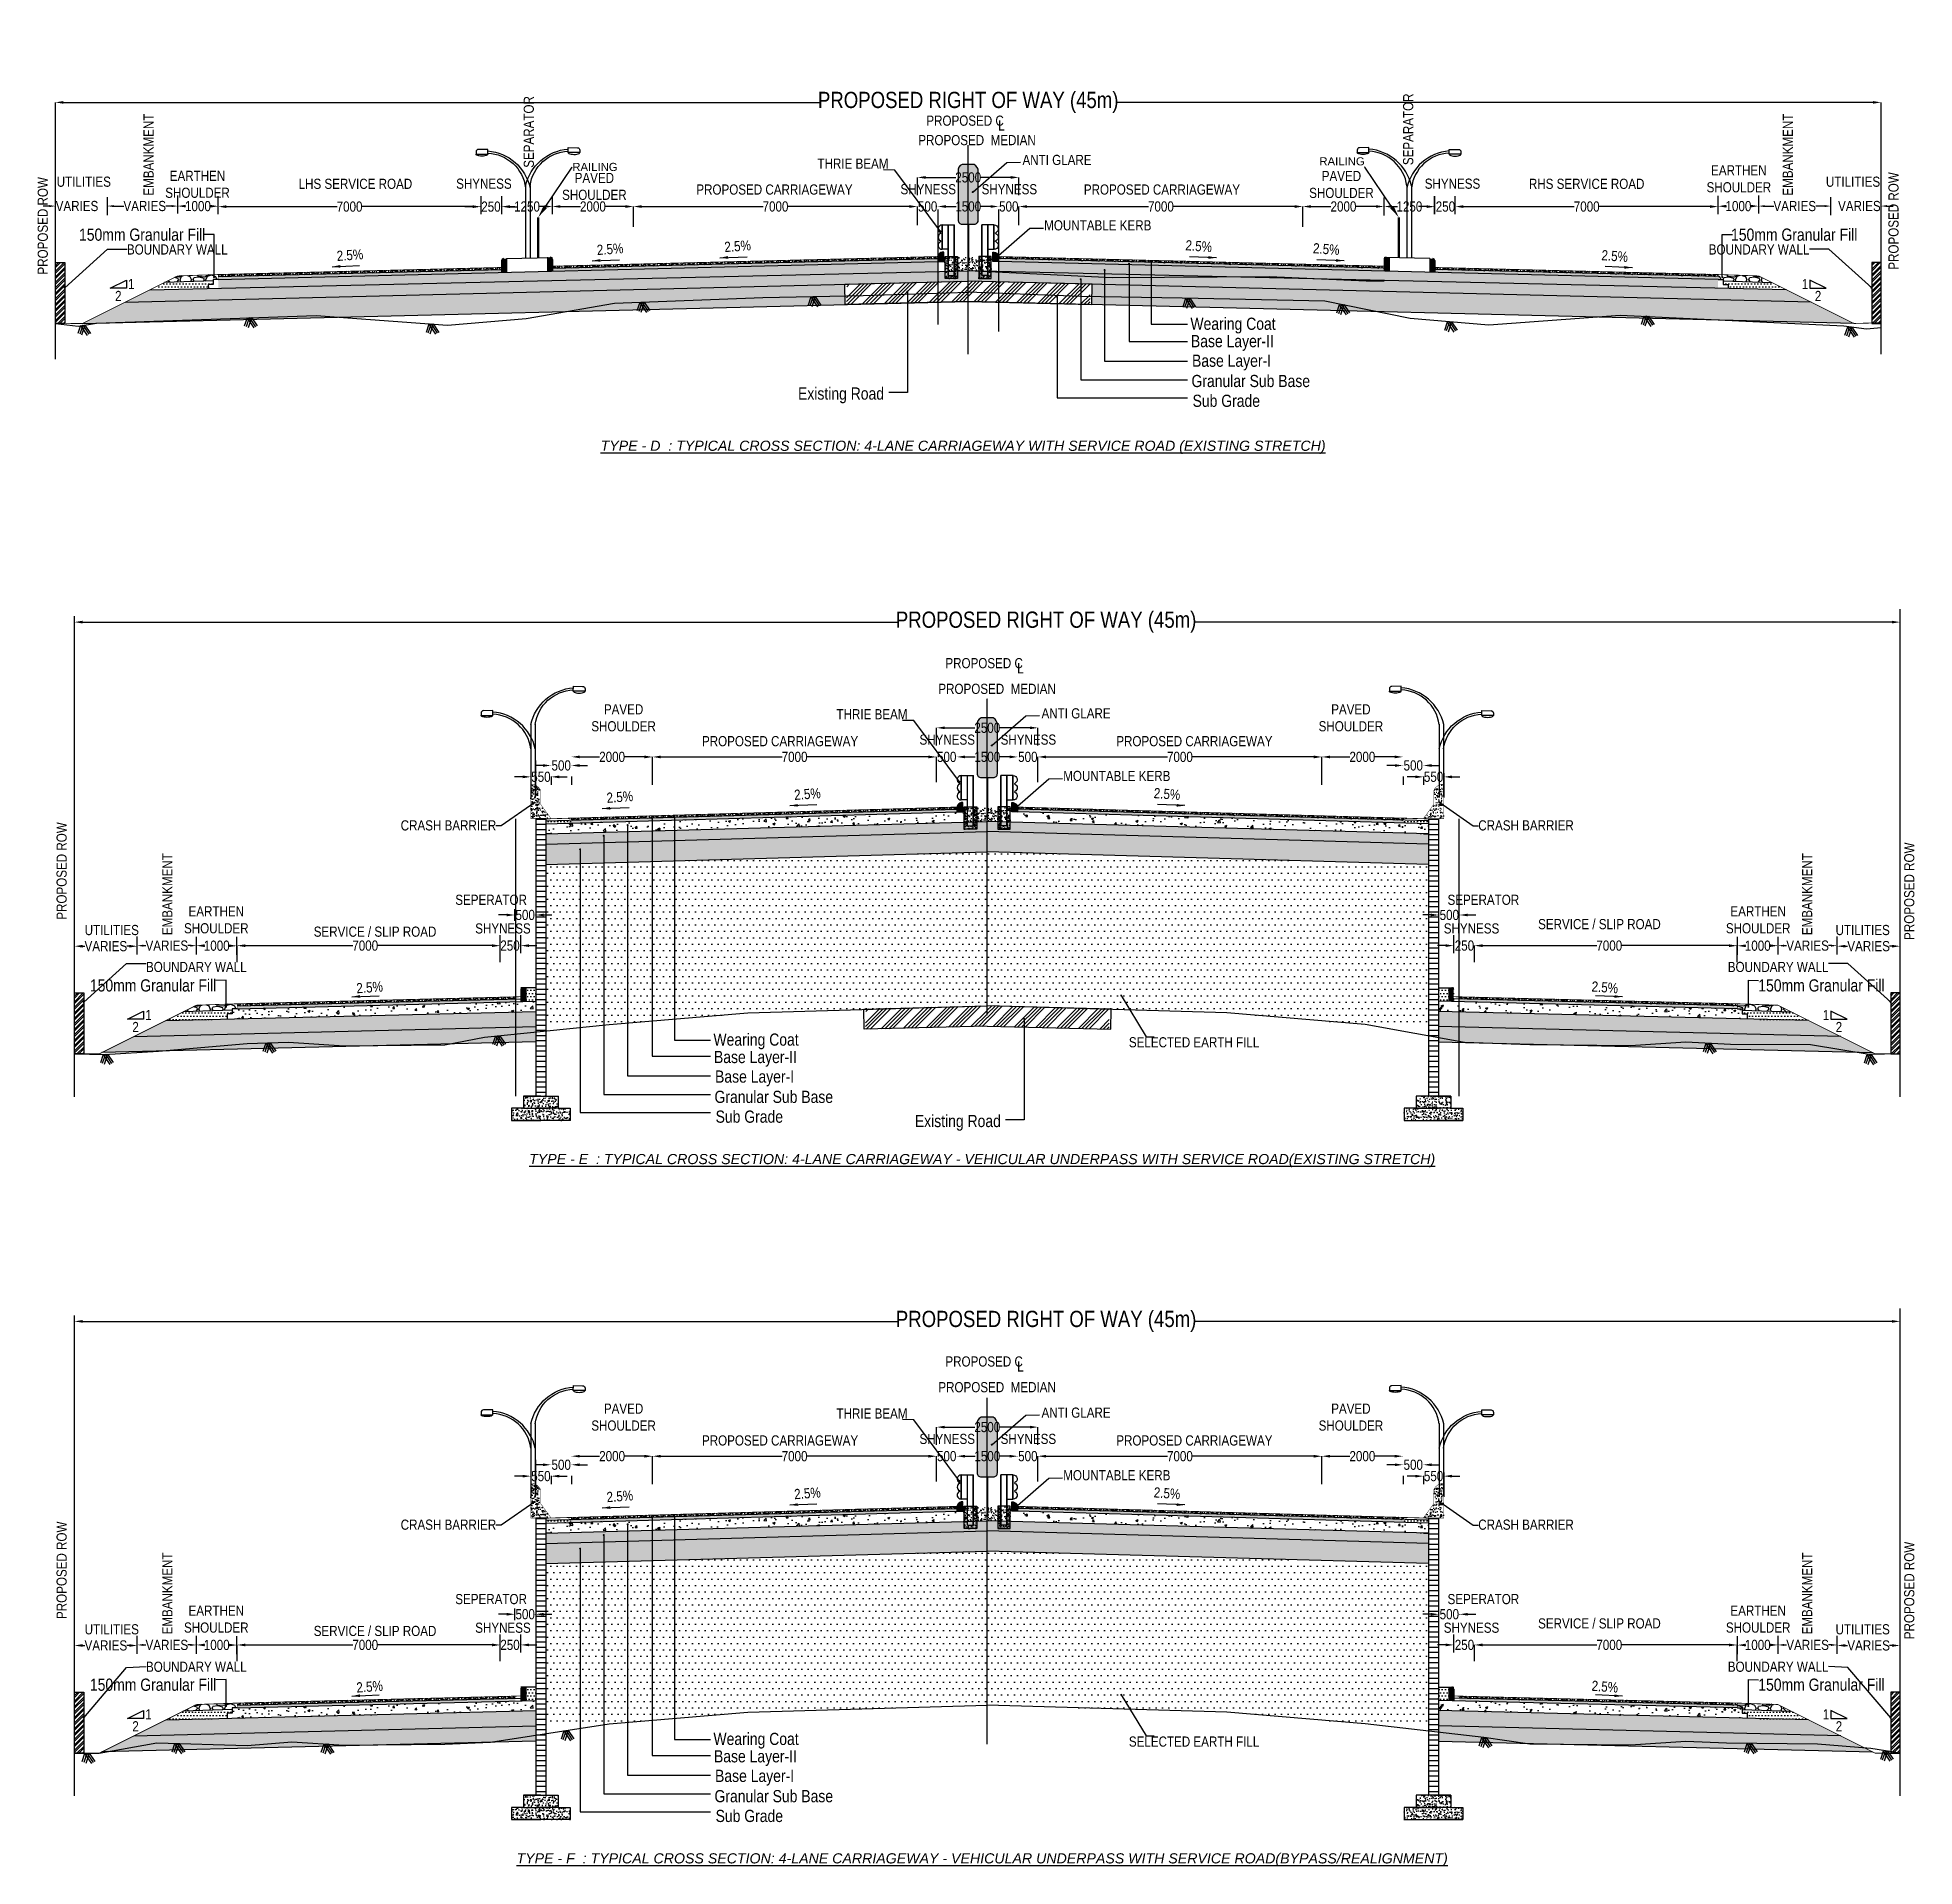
# Model space of a CAD drawing. Header units: millimetres. Extents: x 207528 to 778454, y -364692 to 101323.
# Drawn here: x 501292 to 547556, y -7738 to 37343 of the extents above; entities that cross this region are included whole.
import ezdxf
from ezdxf import colors
from ezdxf.entities.mleader import LeaderData, LeaderLine
from ezdxf.math import Vec2, Vec3

# ---------------------------------------------------------------- set-up
doc = ezdxf.new("R2010")
doc.units = ezdxf.units.MM
doc.linetypes.add('CENTER2', pattern=[28.575, 19.05, -3.175, 3.175, -3.175])
doc.linetypes.add('DASHED2', pattern=[0.375, 0.25, -0.125])
for name, color, linetype in [('Dim', 253, 'Continuous'), ('Dimension', 253, 'Continuous'), ('hatch', 253, 'Continuous'), ('NGL', 7, 'DASHED2'), ('Proposed ROW', 241, 'MNEW')]:
    doc.layers.add(name, color=color, linetype=linetype)
doc.styles.add('DIM', font='ARIALN.TTF', dxfattribs={"height": 250})
doc.styles.get("Standard").update_dxf_attribs({"font": 'arial.ttf'})
doc.styles.add('STRIP PLAN STYLE', font='ARIALN.TTF')
doc.linetypes.add('MNEW', pattern='A,26.152623,-1.048632,["PROW",Standard,S=1.75,R=0,X=0,Y=-0.975095],-7.693777,26.152623', length=61.047655)
doc.dimstyles.new('DIM', dxfattribs={"dimtxt": 250, "dimasz": 200, "dimexe": 0.18, "dimexo": 0.0625, "dimgap": 0.09, "dimtad": 0, "dimtih": 1, "dimtoh": 1, "dimdec": 0, "dimzin": 0, "dimdsep": 46, "dimtxsty": 'DIM', "dimcen": 0.09, "dimclrd": 256, "dimclrt": 7, "dimadec": 0, "dimazin": 0, "dimtfac": 1, "dimtdec": 0, "dimtofl": 0, "dimtmove": 0, "dimatfit": 3, "dimfxl": 1, "dimtolj": 1, "dimtzin": 0, "dimarcsym": 0})
doc.dimstyles.new('new', dxfattribs={"dimtxt": 150, "dimasz": 150, "dimexe": 100, "dimexo": 0.1, "dimgap": 0.09, "dimtad": 0, "dimtih": 1, "dimtoh": 1, "dimdec": 0, "dimzin": 0, "dimdsep": 46, "dimtxsty": 'DIM', "dimcen": 0.09, "dimclrd": 256, "dimclrt": 252, "dimadec": 0, "dimazin": 0, "dimtfac": 1, "dimtdec": 0, "dimtofl": 0, "dimtmove": 0, "dimatfit": 3, "dimfxl": 1, "dimtolj": 1, "dimtzin": 0, "dimlwd": -1, "dimarcsym": 0})
pattern_1 = [(45, (185931.98, -13386.2), (-67.35192, 67.35192), []), (105, (185931.98, -13386.2), (-92.004435, -24.652514), []), (165, (185931.98, -13386.2), (-24.652514, -92.004435), [])]
pattern_2 = [(45, (446383.29, -35685.89), (-67.35192, 67.35192), []), (105, (446383.29, -35685.89), (-92.004435, -24.65251), []), (165, (446383.29, -35685.89), (-24.65251, -92.004435), [])]
pattern_3 = [(45, (446383.294, -35685.888), (42.426407, -4e-15), [25, -35]), (45, (446393.9, -35685.888), (42.426407, -4e-15), [10, -50]), (45, (446383.294, -35675.28), (42.426407, -4e-15), [10, -50])]
pattern_4 = [(45, (185931.983, -13386.195), (42.4264069, 0), [25, -35]), (45, (185942.59, -13386.195), (42.4264069, 0), [10, -50]), (45, (185931.983, -13375.59), (42.4264069, 0), [10, -50])]
pattern_5 = [(50, (446383.3, -35685.9), (546.554, -47.8173), [57.15, -628.65]), (355, (446383.3, -35685.9), (-105.7303, 573.1705), [45.72, -502.9218]), (100.45144, (446428.84, -35689.87), (440.8237, 525.3533), [48.57, -534.2707]), (46.1842, (446383.3, -35533.5), (813.237, -126.127), [85.725, -942.975]), (96.63556, (446451.1, -35544), (712.2124, 742.2784), [72.855, -801.407]), (351.18415, (446383.3, -35533.5), (712.2124, 742.2784), [68.58, -754.379]), (21, (446459.5, -35571.6), (454.8432, -306.7956), [57.15, -628.65]), (326, (446459.5, -35571.6), (185.406, 552.564), [45.72, -502.92]), (71.45144, (446497.4, -35597.15), (640.2493, 245.7683), [48.57, -534.2698]), (37.5, (446383.3, -35685.89), (9.2658, 253.66512), [0, -496.824, 0, -510.54, 0, -504.825]), (7.5, (446383.3, -35685.9), (200.459, 300.5417), [0, -291.084, 0, -485.394, 0, -192.405]), (327.5, (446213.37, -35685.89), (406.7718, -17.18623), [0, -190.5, 0, -594.36, 0, -788.67]), (317.5, (446137.17, -35685.9), (444.3875, 76.2795), [0, -247.65, 0, -394.716, 0, -560.07])]
pattern_6 = [(228.012788, (448841.056, -35103.45), (-5080, -5715), [85.4304, -8457.621]), (184.96974, (448783.906, -35166.948), (7619.999997, 635.000036), [146.6012, -14513.5122]), (132.510447, (448637.856, -35179.65), (6350.000003, -6984.999998), [103.3704, -10233.6807]), (267.27369, (448390.206, -35338.398), (635.000001, 12700), [133.501, -13216.6094]), (292.833654, (448383.856, -35471.748), (-3175, 7620), [130.9084, -12959.952]), (357.27369, (448434.656, -35592.398), (-12700, 635.000001), [133.501, -13216.6094]), (37.69424, (448568.006, -35598.748), (-8254.9999996, -6350.0000005), [176.5484, -17478.2788]), (72.255328, (448707.706, -35490.798), (4445.000001, 13969.9999996), [166.68, -16501.3142]), (121.429566, (448758.506, -35332.048), (-5080.000001, 8254.9999996), [133.9532, -13261.3864]), (175.23636, (448688.656, -35217.75), (6985, -635), [152.9283, -7493.4842]), (222.397438, (448536.256, -35205.048), (-7619.9999998, -6985.0000003), [197.7695, -19579.193]), (138.814075, (449018.856, -35344.75), (-4445, 3810), [67.501, -6682.6415]), (171.469234, (448968.056, -35300.298), (8255, -1269.9999986), [128.4205, -12713.6597]), (225, (448841.06, -35281.25), (-9e-14, -635), [89.8023, -808.2233]), (203.19859, (448796.61, -35205.05), (3175, 1270), [48.3603, -4787.6556]), (291.80141, (448752.16, -35224.1), (-635, 1905), [68.3914, -3351.1882]), (30.96376, (448777.56, -35287.6), (1905, 1270), [111.08, -3591.5745]), (161.56505, (448872.8, -35230.45), (1270, -635), [80.3218, -1927.7245]), (16.38954, (448383.856, -35224.1), (6350, 1905), [112.522, -11139.7067]), (70.346176, (448491.806, -35192.35), (-2540, -6985), [94.3997, -9345.554]), (293.19859, (448872.81, -35103.45), (-1270, 3175), [96.72, -4739.296]), (343.61046, (448910.906, -35192.35), (-6350, 1905), [112.522, -11139.7067]), (339.443955, (448383.856, -35617.8), (-3175, 1270), [108.5088, -5316.9336]), (294.77514, (448485.456, -35655.9), (-3175.000004, 6984.999998), [90.918, -9000.8983]), (66.80141, (448879.16, -35738.45), (1270, 3175), [96.72, -4739.296]), (17.354025, (448917.256, -35649.55), (-8255, -2540), [106.4457, -10538.094]), (69.443955, (448568.006, -35738.45), (-1270, -3175), [54.2544, -5371.188]), (101.30993, (448841.06, -35738.45), (-635, 2540), [32.3787, -3205.4987]), (165.96376, (448834.7, -35706.7), (1905, -635), [130.9084, -2487.2636]), (186.009006, (448707.706, -35674.948), (6350, 635), [121.3167, -12010.3412]), (303.69007, (448777.56, -35344.75), (-635, 1270), [91.581, -2197.944]), (353.157227, (448828.356, -35420.948), (10795, -1269.9999994), [159.8892, -15829.0023]), (60.945396, (448987.106, -35440), (-2540, -4445), [65.377, -6472.348]), (90, (449018.86, -35382.85), (-635, 635), [38.1, -596.9]), (120.256437, (448695.006, -35655.9), (2540, -4445), [88.2167, -8733.4852]), (48.012787, (448650.556, -35579.7), (5080, 5715), [170.8607, -8372.1905]), (0, (448764.86, -35452.7), (635, 635), [165.1, -469.9]), (325.304846, (448929.956, -35452.7), (6350.000002, -4444.999997), [100.4024, -9939.8292]), (254.0546, (449012.51, -35509.85), (-635, -2540), [92.4573, -4530.4125]), (207.645975, (448987.106, -35598.748), (-12065.0000004, -6349.999999), [150.5363, -14903.116]), (175.426079, (448853.756, -35668.598), (-8255, 635), [159.2574, -15766.4616])]
pattern_7 = [(0, (448383.856, -35738.45), (39.6875, 79.375), [0, -79.375])]
pattern_8 = [(45, (448385.98, -7435.43), (-269.4077, 269.4077), []), (45, (448475.78, -7435.43), (-269.4077, 269.4077), []), (45, (448565.6, -7435.43), (-269.4077, 269.4077), []), (45, (448655.4, -7435.43), (-269.4077, 269.4077), [])]
pattern_9 = [(45, (448852.69, -49310.32), (-67.35192, 67.35192), []), (105, (448852.69, -49310.32), (-92.004435, -24.65251), []), (165, (448852.69, -49310.32), (-24.65251, -92.004435), [])]
pattern_10 = [(45, (448852.69, -49310.318), (42.426407, -4e-15), [25, -35]), (45, (448863.298, -49310.318), (42.426407, -4e-15), [10, -50]), (45, (448852.69, -49299.712), (42.426407, -4e-15), [10, -50])]
pattern_11 = [(50, (448852.7, 32192.54), (546.554, -47.8173), [57.15, -628.65]), (355, (448852.7, 32192.54), (-105.7303, 573.1705), [45.72, -502.9218]), (100.45144, (448898.24, 32188.56), (440.8237, 525.3533), [48.57, -534.2707]), (46.1842, (448852.7, 32344.94), (813.237, -126.127), [85.725, -942.975]), (96.6356, (448920.5, 32334.4), (712.2124, 742.2784), [72.855, -801.407]), (351.1842, (448852.7, 32344.94), (712.212, 742.278), [68.58, -754.379]), (21, (448928.9, 32306.84), (454.8432, -306.7956), [57.15, -628.65]), (326, (448928.9, 32306.84), (185.406, 552.564), [45.72, -502.92]), (71.45144, (448966.8, 32281.3), (640.2493, 245.7683), [48.57, -534.2698]), (37.5, (448852.7, 32192.54), (9.2658, 253.6651), [0, -496.824, 0, -510.54, 0, -504.825]), (7.5, (448852.7, 32192.54), (200.459, 300.5417), [0, -291.084, 0, -485.394, 0, -192.405]), (327.5, (448682.76, 32192.54), (406.7718, -17.18623), [0, -190.5, 0, -594.36, 0, -788.67]), (317.5, (448606.56, 32192.54), (444.3875, 76.2795), [0, -247.65, 0, -394.716, 0, -560.07])]
pattern_12 = [(0, (450097.59, 32228.38), (39.6875, 79.375), [0, -79.375])]
pattern_13 = [(228.01279, (449309.89, 32827.543), (-5080, -5715), [85.4304, -8457.621]), (184.96974, (449252.74, 32764.043), (7619.999997, 635.000036), [146.601, -14513.5122]), (132.510447, (449106.69, 32751.343), (6350.000003, -6984.999998), [103.3704, -10233.6807]), (267.27369, (448859.04, 32592.593), (635.000001, 12700), [133.501, -13216.6094]), (292.833654, (448852.69, 32459.243), (-3175, 7620), [130.9084, -12959.952]), (357.27369, (448903.49, 32338.593), (-12700, 635.000001), [133.501, -13216.6094]), (37.69424, (449036.84, 32332.243), (-8254.9999996, -6350.0000005), [176.5484, -17478.279]), (72.255328, (449176.54, 32440.193), (4445.000001, 13969.9999996), [166.68, -16501.314]), (121.429566, (449227.34, 32598.943), (-5080.000001, 8255), [133.9532, -13261.3864]), (175.23636, (449157.49, 32713.243), (6985, -635), [152.9283, -7493.4842]), (222.397438, (449005.09, 32725.943), (-7619.9999998, -6985.0000003), [197.7695, -19579.193]), (138.814075, (449487.69, 32586.243), (-4445, 3810), [67.501, -6682.6415]), (171.469234, (449436.89, 32630.693), (8255, -1269.999999), [128.4205, -12713.6597]), (225, (449309.9, 32649.74), (-9e-14, -635), [89.8023, -808.2233]), (203.19859, (449265.44, 32725.94), (3175, 1270), [48.3603, -4787.6556]), (291.80141, (449220.99, 32706.89), (-635, 1905), [68.3914, -3351.1882]), (30.96376, (449246.39, 32643.39), (1905, 1270), [111.08, -3591.5745]), (161.56505, (449341.64, 32700.54), (1270, -635), [80.322, -1927.7245]), (16.38954, (448852.69, 32706.893), (6350, 1905), [112.522, -11139.7067]), (70.346176, (448960.64, 32738.643), (-2540, -6985), [94.3997, -9345.554]), (293.19859, (449341.64, 32827.54), (-1270, 3175), [96.72, -4739.296]), (343.61046, (449379.74, 32738.643), (-6350, 1905), [112.522, -11139.7067]), (339.44395, (448852.69, 32313.19), (-3175, 1270), [108.509, -5316.9336]), (294.77514, (448954.29, 32275.093), (-3175.000004, 6984.999998), [90.918, -9000.8983]), (66.80141, (449347.99, 32192.54), (1270, 3175), [96.72, -4739.296]), (17.354025, (449386.09, 32281.443), (-8255, -2540), [106.4457, -10538.094]), (69.44395, (449036.84, 32192.54), (-1270, -3175), [54.2544, -5371.188]), (101.30993, (449309.89, 32192.54), (-635, 2540), [32.3787, -3205.4987]), (165.96376, (449303.54, 32224.3), (1905, -635), [130.9084, -2487.2636]), (186.009006, (449176.54, 32256.043), (6350, 635), [121.3167, -12010.3412]), (303.69007, (449246.39, 32586.24), (-635, 1270), [91.581, -2197.944]), (353.157227, (449297.19, 32510.043), (10795, -1269.9999994), [159.889, -15829.0023]), (60.945396, (449455.94, 32490.993), (-2540, -4445), [65.377, -6472.348]), (90, (449487.7, 32548.14), (-635, 635), [38.1, -596.9]), (120.25644, (449163.84, 32275.093), (2540, -4445), [88.2167, -8733.485]), (48.01279, (449119.39, 32351.293), (5080, 5715), [170.8607, -8372.1905]), (0, (449233.7, 32478.3), (635, 635), [165.1, -469.9]), (325.304846, (449398.79, 32478.293), (6350.000002, -4444.999997), [100.4024, -9939.829]), (254.0546, (449481.34, 32421.14), (-635, -2540), [92.4573, -4530.4125]), (207.645975, (449455.94, 32332.243), (-12065.0000004, -6349.999999), [150.5363, -14903.116]), (175.42608, (449322.59, 32262.393), (-8255, 635), [159.2574, -15766.4616])]
pattern_14 = [(0, (448852.69, 32192.54), (39.6875, 79.375), [0, -79.375])]
pattern_15 = [(0, (448852.69, 96275.92), (79.375, 158.75), [0, -158.75])]
pattern_16 = [(140, (451972.59, 96311.76), (15.93909, 182.18467), [19.05, -209.55]), (85, (451972.59, 96311.76), (-191.05685, -35.24342), [15.24, -167.64058]), (190.45144, (451973.92, 96326.94), (-175.11775, 146.94125), [16.19, -178.09024]), (136.1842, (451921.79, 96311.76), (42.04233, 271.07904), [28.575, -314.325]), (186.63556, (451925.3, 96334.35), (-247.4261, 237.40413), [24.285, -267.1356]), (81.18415, (451921.8, 96311.76), (-247.4261, 237.40413), [22.85997, -251.4597]), (111, (451934.49, 96337.16), (102.2652, 151.6144), [19.05, -209.55]), (56, (451934.49, 96337.16), (-184.18797, 61.80203), [15.24, -167.64]), (161.45145, (451943.01, 96349.8), (-81.92277, 213.41642), [16.19, -178.08994]), (127.5, (451972.59, 96311.76), (-84.55504, 3.088603), [0, -165.608, 0, -170.18, 0, -168.275]), (97.5, (451972.59, 96311.76), (-100.180575, 66.81966), [0, -97.028, 0, -161.798, 0, -64.135]), (57.5, (451972.59, 96255.12), (5.728744, 135.590595), [0, -63.5, 0, -198.12, 0, -262.89]), (47.5, (451972.59, 96229.72), (-25.42649, 148.12918), [0, -82.55, 0, -131.572, 0, -186.69])]
pattern_17 = [(0, (451597.59, 96311.76), (0, 127), [])]
pattern_18 = [(50, (449597.46, 96274.26), (182.18467, -15.93909), [19.05, -209.55]), (355, (449597.46, 96274.26), (-35.24342, 191.05685), [15.24, -167.64058]), (100.45144, (449612.65, 96272.93), (146.94125, 175.11775), [16.19, -178.09024]), (46.1842, (449597.46, 96325.06), (271.07904, -42.04233), [28.575, -314.325]), (96.63556, (449620.05, 96321.56), (237.40413, 247.4261), [24.285, -267.1356]), (351.18415, (449597.46, 96325.06), (237.40413, 247.4261), [22.86, -251.4597]), (21, (449622.86, 96312.36), (151.6144, -102.2652), [19.05, -209.55]), (326, (449622.86, 96312.36), (61.80203, 184.18797), [15.24, -167.64]), (71.45144, (449635.5, 96303.84), (213.41642, 81.92277), [16.19, -178.08994]), (37.5, (449597.463, 96274.26), (3.088603, 84.55504), [0, -165.608, 0, -170.18, 0, -168.275]), (7.5, (449597.46, 96274.26), (66.81966, 100.180575), [0, -97.028, 0, -161.798, 0, -64.135]), (327.5, (449540.82, 96274.26), (135.590595, -5.728744), [0, -63.5, 0, -198.12, 0, -262.89]), (317.5, (449515.42, 96274.26), (148.12918, 25.42649), [0, -82.55, 0, -131.572, 0, -186.69])]
pattern_19 = [(45, (448852.69, -66546.88), (-67.35192, 67.35192), []), (105, (448852.69, -66546.88), (-92.004435, -24.65251), []), (165, (448852.69, -66546.88), (-24.65251, -92.004435), [])]
pattern_20 = [(45, (448852.69, -66546.884), (42.426407, -4e-15), [25, -35]), (45, (448863.298, -66546.884), (42.426407, -4e-15), [10, -50]), (45, (448852.69, -66536.277), (42.426407, -4e-15), [10, -50])]
pattern_21 = [(50, (448852.7, 14956), (546.554, -47.8173), [57.15, -628.65]), (355, (448852.7, 14956), (-105.7303, 573.1705), [45.72, -502.9218]), (100.45144, (448898.24, 14952), (440.8237, 525.3533), [48.57, -534.2707]), (46.1842, (448852.7, 15108.4), (813.237, -126.127), [85.725, -942.975]), (96.6356, (448920.5, 15097.9), (712.2124, 742.2784), [72.855, -801.407]), (351.1842, (448852.7, 15108.4), (712.212, 742.278), [68.58, -754.379]), (21, (448928.9, 15070.3), (454.8432, -306.7956), [57.15, -628.65]), (326, (448928.9, 15070.3), (185.406, 552.564), [45.72, -502.92]), (71.45144, (448966.8, 15044.7), (640.2493, 245.7683), [48.57, -534.2698]), (37.5, (448852.7, 14955.98), (9.2658, 253.6651), [0, -496.824, 0, -510.54, 0, -504.825]), (7.5, (448852.7, 14955.98), (200.459, 300.5417), [0, -291.084, 0, -485.394, 0, -192.405]), (327.5, (448682.76, 14955.98), (406.7718, -17.18623), [0, -190.5, 0, -594.36, 0, -788.67]), (317.5, (448606.56, 14955.98), (444.3875, 76.2795), [0, -247.65, 0, -394.716, 0, -560.07])]
pattern_22 = [(0, (450097.59, 14991.82), (39.6875, 79.375), [0, -79.375])]
pattern_23 = [(228.01279, (449309.89, 15590.98), (-5080, -5715), [85.4304, -8457.621]), (184.96974, (449252.74, 15527.478), (7619.999997, 635.000036), [146.601, -14513.5122]), (132.510447, (449106.69, 15514.778), (6350.000003, -6984.999998), [103.3704, -10233.6807]), (267.27369, (448859.04, 15356.028), (635.000001, 12700), [133.501, -13216.6094]), (292.833654, (448852.69, 15222.678), (-3175, 7620), [130.9084, -12959.952]), (357.27369, (448903.49, 15102.028), (-12700, 635.000001), [133.501, -13216.6094]), (37.69424, (449036.84, 15095.678), (-8254.9999996, -6350.0000005), [176.5484, -17478.279]), (72.255328, (449176.54, 15203.628), (4445.000001, 13969.9999996), [166.68, -16501.314]), (121.429566, (449227.34, 15362.378), (-5080.000001, 8255), [133.9532, -13261.3864]), (175.23636, (449157.49, 15476.68), (6985, -635), [152.9283, -7493.4842]), (222.397438, (449005.09, 15489.378), (-7619.9999998, -6985.0000003), [197.7695, -19579.193]), (138.814075, (449487.69, 15349.68), (-4445, 3810), [67.501, -6682.6415]), (171.469234, (449436.89, 15394.128), (8255, -1269.999999), [128.4205, -12713.6597]), (225, (449309.9, 15413.2), (-9e-14, -635), [89.8023, -808.2233]), (203.19859, (449265.44, 15489.38), (3175, 1270), [48.3603, -4787.6556]), (291.80141, (449220.99, 15470.33), (-635, 1905), [68.3914, -3351.1882]), (30.96376, (449246.39, 15406.83), (1905, 1270), [111.08, -3591.5745]), (161.56505, (449341.64, 15463.98), (1270, -635), [80.322, -1927.7245]), (16.38954, (448852.69, 15470.328), (6350, 1905), [112.522, -11139.7067]), (70.346176, (448960.64, 15502.078), (-2540, -6985), [94.3997, -9345.554]), (293.19859, (449341.64, 15590.98), (-1270, 3175), [96.72, -4739.296]), (343.61046, (449379.74, 15502.078), (-6350, 1905), [112.522, -11139.7067]), (339.44395, (448852.69, 15076.63), (-3175, 1270), [108.509, -5316.9336]), (294.77514, (448954.29, 15038.528), (-3175.000004, 6984.999998), [90.918, -9000.8983]), (66.80141, (449347.99, 14955.98), (1270, 3175), [96.72, -4739.296]), (17.354025, (449386.09, 15044.878), (-8255, -2540), [106.4457, -10538.094]), (69.44395, (449036.84, 14955.98), (-1270, -3175), [54.2544, -5371.188]), (101.30993, (449309.89, 14955.98), (-635, 2540), [32.3787, -3205.4987]), (165.96376, (449303.54, 14987.73), (1905, -635), [130.9084, -2487.2636]), (186.009006, (449176.54, 15019.478), (6350, 635), [121.3167, -12010.3412]), (303.69007, (449246.39, 15349.68), (-635, 1270), [91.581, -2197.944]), (353.157227, (449297.19, 15273.478), (10795, -1269.9999994), [159.889, -15829.0023]), (60.945396, (449455.94, 15254.43), (-2540, -4445), [65.377, -6472.348]), (90, (449487.7, 15311.6), (-635, 635), [38.1, -596.9]), (120.25644, (449163.84, 15038.528), (2540, -4445), [88.2167, -8733.485]), (48.01279, (449119.39, 15114.73), (5080, 5715), [170.8607, -8372.1905]), (0, (449233.7, 15241.7), (635, 635), [165.1, -469.9]), (325.304846, (449398.79, 15241.728), (6350.000002, -4444.999997), [100.4024, -9939.829]), (254.0546, (449481.34, 15184.58), (-635, -2540), [92.4573, -4530.4125]), (207.645975, (449455.94, 15095.678), (-12065.0000004, -6349.999999), [150.5363, -14903.116]), (175.42608, (449322.59, 15025.828), (-8255, 635), [159.2574, -15766.4616])]
pattern_24 = [(0, (448852.69, 14955.98), (39.6875, 79.375), [0, -79.375])]
pattern_25 = [(0, (448852.69, 79039.36), (79.375, 158.75), [0, -158.75])]
pattern_26 = [(140, (451972.59, 79075.2), (15.93909, 182.18467), [19.05, -209.55]), (85, (451972.59, 79075.2), (-191.05685, -35.24342), [15.24, -167.64058]), (190.45144, (451973.92, 79090.38), (-175.11775, 146.94125), [16.19, -178.09024]), (136.1842, (451921.79, 79075.2), (42.04233, 271.07904), [28.575, -314.325]), (186.63556, (451925.3, 79097.8), (-247.4261, 237.40413), [24.285, -267.1356]), (81.18415, (451921.8, 79075.2), (-247.4261, 237.40413), [22.85997, -251.4597]), (111, (451934.49, 79100.6), (102.2652, 151.6144), [19.05, -209.55]), (56, (451934.49, 79100.6), (-184.18797, 61.80203), [15.24, -167.64]), (161.45145, (451943.01, 79113.23), (-81.92277, 213.41642), [16.19, -178.08994]), (127.5, (451972.59, 79075.2), (-84.55504, 3.088603), [0, -165.608, 0, -170.18, 0, -168.275]), (97.5, (451972.59, 79075.2), (-100.180575, 66.81966), [0, -97.028, 0, -161.798, 0, -64.135]), (57.5, (451972.59, 79018.556), (5.728744, 135.590595), [0, -63.5, 0, -198.12, 0, -262.89]), (47.5, (451972.59, 78993.16), (-25.42649, 148.12918), [0, -82.55, 0, -131.572, 0, -186.69])]
pattern_27 = [(0, (451597.59, 79075.2), (0, 127), [])]
pattern_28 = [(50, (449597.46, 79037.7), (182.18467, -15.93909), [19.05, -209.55]), (355, (449597.46, 79037.7), (-35.24342, 191.05685), [15.24, -167.64058]), (100.45144, (449612.65, 79036.37), (146.94125, 175.11775), [16.19, -178.09024]), (46.1842, (449597.46, 79088.5), (271.07904, -42.04233), [28.575, -314.325]), (96.63556, (449620.05, 79085), (237.40413, 247.4261), [24.285, -267.1356]), (351.18415, (449597.46, 79088.5), (237.40413, 247.4261), [22.86, -251.4597]), (21, (449622.86, 79075.8), (151.6144, -102.2652), [19.05, -209.55]), (326, (449622.86, 79075.8), (61.80203, 184.18797), [15.24, -167.64]), (71.45144, (449635.5, 79067.27), (213.41642, 81.92277), [16.19, -178.08994]), (37.5, (449597.463, 79037.694), (3.088603, 84.55504), [0, -165.608, 0, -170.18, 0, -168.275]), (7.5, (449597.46, 79037.69), (66.81966, 100.180575), [0, -97.028, 0, -161.798, 0, -64.135]), (327.5, (449540.82, 79037.694), (135.590595, -5.728744), [0, -63.5, 0, -198.12, 0, -262.89]), (317.5, (449515.42, 79037.7), (148.12918, 25.42649), [0, -82.55, 0, -131.572, 0, -186.69])]
pattern_29 = [(0, (-804369.904, 91001.76), (39.6875, 79.375), [0, -79.375])]
pattern_30 = [(0, (411964.84, -17234.71), (39.6875, 79.375), [0, -79.375])]
pattern_31 = [(228.012788, (412422.04, -16599.707), (-5080, -5715), [85.4304, -8457.621]), (184.96974, (412364.89, -16663.207), (7619.999997, 635.000036), [146.6012, -14513.5122]), (132.510447, (412218.84, -16675.907), (6350.000003, -6984.999998), [103.3704, -10233.6807]), (267.27369, (411971.19, -16834.657), (635.000001, 12700), [133.501, -13216.6094]), (292.833654, (411964.84, -16968.007), (-3175, 7620), [130.9084, -12959.952]), (357.27369, (412015.64, -17088.657), (-12700, 635.000001), [133.501, -13216.6094]), (37.69424, (412148.991, -17095.007), (-8254.9999996, -6350.0000005), [176.5484, -17478.2788]), (72.255328, (412288.691, -16987.057), (4445.000001, 13969.9999996), [166.68, -16501.3142]), (121.429566, (412339.49, -16828.307), (-5080.000001, 8254.9999996), [133.9532, -13261.3864]), (175.23636, (412269.64, -16714.007), (6985, -635.000001), [152.9283, -7493.4842]), (222.397438, (412117.241, -16701.307), (-7619.9999998, -6985.0000003), [197.7695, -19579.193]), (138.814075, (412599.84, -16841.007), (-4445, 3810), [67.501, -6682.6415]), (171.469234, (412549.04, -16796.557), (8255, -1269.9999986), [128.4205, -12713.6597]), (225, (412422.04, -16777.5), (-9e-14, -635), [89.8023, -808.2233]), (203.19859, (412377.59, -16701.31), (3175, 1270), [48.3603, -4787.6556]), (291.80141, (412333.14, -16720.36), (-635, 1905), [68.3914, -3351.1882]), (30.96376, (412358.54, -16783.86), (1905, 1270), [111.08, -3591.5745]), (161.56505, (412453.8, -16726.7), (1270, -635), [80.3218, -1927.7245]), (16.38954, (411964.84, -16720.357), (6350, 1905), [112.522, -11139.7067]), (70.346176, (412072.79, -16688.607), (-2540, -6985), [94.3997, -9345.554]), (293.19859, (412453.79, -16599.71), (-1270, 3175), [96.72, -4739.296]), (343.61046, (412491.89, -16688.607), (-6350, 1905), [112.522, -11139.7067]), (339.443955, (411964.84, -17114.06), (-3175, 1270), [108.5088, -5316.9336]), (294.77514, (412066.44, -17152.157), (-3175.000004, 6984.999998), [90.918, -9000.8983]), (66.80141, (412460.14, -17234.71), (1270, 3175), [96.72, -4739.296]), (17.354025, (412498.24, -17145.807), (-8255, -2540), [106.4457, -10538.094]), (69.443955, (412148.99, -17234.71), (-1270, -3175), [54.2544, -5371.188]), (101.30993, (412422.04, -17234.71), (-635, 2540), [32.3787, -3205.4987]), (165.96376, (412415.69, -17202.96), (1905, -635), [130.9084, -2487.2636]), (186.009006, (412288.69, -17171.207), (6350, 635), [121.3167, -12010.3412]), (303.69007, (412358.54, -16841), (-635, 1270), [91.581, -2197.944]), (353.157227, (412409.341, -16917.207), (10795, -1269.9999994), [159.8892, -15829.0023]), (60.945396, (412568.09, -16936.257), (-2540, -4445), [65.377, -6472.348]), (90, (412599.84, -16879.1), (-635, 635), [38.1, -596.9]), (120.256437, (412275.99, -17152.157), (2540, -4445), [88.2167, -8733.4852]), (48.012787, (412231.54, -17075.957), (5080, 5715), [170.8607, -8372.1905]), (0, (412345.84, -16948.96), (635, 635), [165.1, -469.9]), (325.304846, (412510.94, -16948.957), (6350.000002, -4444.999997), [100.4024, -9939.8292]), (254.054604, (412593.49, -17006.11), (-635, -2540), [92.4573, -4530.4125]), (207.645975, (412568.09, -17095.007), (-12065.0000004, -6349.999999), [150.5363, -14903.116]), (175.426079, (412434.741, -17164.857), (-8255, 635), [159.2574, -15766.4616])]
pattern_32 = [(50, (411964.84, -17234.7), (546.554, -47.8173), [57.15, -628.65]), (355, (411964.84, -17234.7), (-105.7303, 573.1705), [45.72, -502.9218]), (100.45144, (412010.4, -17238.7), (440.8237, 525.3533), [48.57, -534.2707]), (46.1842, (411964.84, -17082.3), (813.237, -126.127), [85.725, -942.975]), (96.63556, (412032.6, -17092.8), (712.2124, 742.2784), [72.855, -801.407]), (351.18415, (411964.8, -17082.3), (712.2124, 742.2784), [68.58, -754.379]), (21, (412041.04, -17120.4), (454.8432, -306.7956), [57.15, -628.65]), (326, (412041.04, -17120.4), (185.406, 552.564), [45.72, -502.92]), (71.45144, (412078.94, -17145.97), (640.2493, 245.7683), [48.57, -534.2698]), (37.5, (411964.84, -17234.7), (9.2658, 253.66512), [0, -496.824, 0, -510.54, 0, -504.825]), (7.5, (411964.84, -17234.7), (200.459, 300.5417), [0, -291.084, 0, -485.394, 0, -192.405]), (327.5, (411794.92, -17234.7), (406.7718, -17.18623), [0, -190.5, 0, -594.36, 0, -788.67]), (317.5, (411718.7, -17234.7), (444.3875, 76.2795), [0, -247.65, 0, -394.716, 0, -560.07])]
pattern_33 = [(45, (411964.84, -17234.707), (42.426407, -4e-15), [25, -35]), (45, (411975.448, -17234.707), (42.426407, -4e-15), [10, -50]), (45, (411964.84, -17224.1), (42.426407, -4e-15), [10, -50])]
pattern_34 = [(45, (411964.84, -17234.71), (-67.35192, 67.35192), []), (105, (411964.84, -17234.71), (-92.004435, -24.652514), []), (165, (411964.84, -17234.71), (-24.652514, -92.004435), [])]
pattern_35 = [(0, (457363.88, -80691.63), (39.6875, 79.375), [0, -79.375])]
pattern_36 = [(228.012788, (196619.73, -71156.383), (-5080.0000004, -5714.9999996), [85.4304, -8457.6209]), (184.969741, (196562.58, -71219.883), (7619.999997, 635.0000362), [146.6012, -14513.5122]), (132.510447, (196416.53, -71232.583), (6350.0000027, -6984.9999976), [103.3704, -10233.6807]), (267.273689, (196168.88, -71391.333), (635.0000013, 12700), [133.5011, -13216.6094]), (292.833654, (196162.53, -71524.683), (-3175.0000003, 7620), [130.9084, -12959.9519]), (357.273689, (196213.33, -71645.333), (-12700, 635.0000013), [133.5011, -13216.6094]), (37.6942405, (196346.68, -71651.683), (-8254.9999996, -6350.0000005), [176.5484, -17478.2788]), (72.255328, (196486.38, -71543.733), (4445.0000012, 13969.9999996), [166.6799, -16501.3142]), (121.429566, (196537.18, -71384.983), (-5080.0000007, 8254.9999996), [133.9532, -13261.3864]), (175.236358, (196467.33, -71270.683), (6985, -635.000001), [152.9283, -7493.4842]), (222.397438, (196314.93, -71257.983), (-7619.9999998, -6985.0000003), [197.7695, -19579.1931]), (138.814075, (196797.53, -71397.683), (-4445, 3810), [67.5011, -6682.6415]), (171.469234, (196746.73, -71353.233), (8255.0000002, -1269.9999986), [128.4205, -12713.6597]), (225, (196619.73, -71334.2), (-9e-14, -635), [89.8023, -808.2233]), (203.19859, (196575.28, -71257.98), (3175, 1270), [48.3603, -4787.6556]), (291.80141, (196530.83, -71277.03), (-635, 1905), [68.3914, -3351.1882]), (30.963757, (196556.23, -71340.53), (1905, 1270), [111.0799, -3591.5745]), (161.56505, (196651.48, -71283.38), (1270, -635), [80.3218, -1927.7245]), (16.38954, (196162.53, -71277.033), (6350, 1905), [112.522, -11139.7067]), (70.346176, (196270.48, -71245.283), (-2540, -6985), [94.3997, -9345.5539]), (293.19859, (196651.48, -71156.38), (-1270, 3175), [96.72, -4739.2959]), (343.61046, (196689.58, -71245.283), (-6350, 1904.9999996), [112.522, -11139.7067]), (339.443955, (196162.53, -71670.73), (-3175, 1270), [108.5088, -5316.9336]), (294.77514, (196264.13, -71708.833), (-3175.000004, 6984.9999983), [90.918, -9000.8983]), (66.80141, (196657.83, -71791.38), (1270, 3175), [96.72, -4739.2959]), (17.354025, (196695.93, -71702.483), (-8255, -2540.0000005), [106.4457, -10538.094]), (69.443955, (196346.68, -71791.38), (-1270, -3175), [54.2544, -5371.188]), (101.309932, (196619.73, -71791.38), (-635, 2540), [32.3787, -3205.4987]), (165.963757, (196613.38, -71759.63), (1905, -635), [130.9084, -2487.2636]), (186.009006, (196486.38, -71727.883), (6350, 635.0000003), [121.3167, -12010.3412]), (303.69007, (196556.23, -71397.68), (-635, 1270), [91.581, -2197.9441]), (353.1572266, (196607.03, -71473.883), (10795, -1269.9999994), [159.8892, -15829.0023]), (60.945396, (196765.78, -71492.933), (-2540, -4445), [65.3771, -6472.3481]), (90, (196797.5, -71435.8), (-635, 635), [38.1, -596.9]), (120.256437, (196473.68, -71708.833), (2539.9999997, -4445), [88.2167, -8733.4852]), (48.012787, (196429.23, -71632.633), (5080.0000004, 5714.9999996), [170.8607, -8372.1905]), (0, (196543.5, -71505.63), (635, 635), [165.1, -469.9]), (325.304846, (196708.63, -71505.633), (6350.0000024, -4444.9999966), [100.4024, -9939.8292]), (254.054604, (196791.18, -71562.78), (-635, -2540), [92.4573, -4530.4125]), (207.645975, (196765.78, -71651.683), (-12065.0000004, -6349.9999992), [150.5363, -14903.1161]), (175.426079, (196632.43, -71721.533), (-8255, 635), [159.2574, -15766.4616])]
pattern_37 = [(45, (448854.8, -25302.3), (-269.4077, 269.4077), []), (45, (448944.6, -25302.3), (-269.4077, 269.4077), []), (45, (449034.4, -25302.3), (-269.4077, 269.4077), []), (45, (449124.22, -25302.3), (-269.4077, 269.4077), [])]
pattern_38 = [(0, (-804369.904, 108238.32), (39.6875, 79.375), [0, -79.375])]
pattern_39 = [(0, (411964.84, 1.86), (39.6875, 79.375), [0, -79.375])]
pattern_40 = [(228.012788, (412422.04, 636.86), (-5080, -5715), [85.4304, -8457.621]), (184.96974, (412364.89, 573.36), (7619.999997, 635.000036), [146.6012, -14513.5122]), (132.510447, (412218.84, 560.66), (6350.000003, -6984.999998), [103.3704, -10233.6807]), (267.27369, (411971.19, 401.91), (635.000001, 12700), [133.501, -13216.6094]), (292.833654, (411964.84, 268.56), (-3175, 7620), [130.9084, -12959.952]), (357.27369, (412015.64, 147.91), (-12700, 635.000001), [133.501, -13216.6094]), (37.69424, (412148.991, 141.56), (-8254.9999996, -6350.0000005), [176.5484, -17478.2788]), (72.255328, (412288.691, 249.51), (4445.000001, 13969.9999996), [166.68, -16501.3142]), (121.429566, (412339.49, 408.26), (-5080.000001, 8254.9999996), [133.9532, -13261.3864]), (175.23636, (412269.64, 522.56), (6985, -635.000001), [152.9283, -7493.4842]), (222.397438, (412117.241, 535.259), (-7619.9999998, -6985.0000003), [197.7695, -19579.193]), (138.814075, (412599.84, 395.56), (-4445, 3810), [67.501, -6682.6415]), (171.469234, (412549.04, 440.01), (8255, -1269.9999986), [128.4205, -12713.6597]), (225, (412422.04, 459.06), (-9e-14, -635), [89.8023, -808.2233]), (203.19859, (412377.59, 535.26), (3175, 1270), [48.3603, -4787.6556]), (291.80141, (412333.14, 516.21), (-635, 1905), [68.3914, -3351.1882]), (30.96376, (412358.54, 452.71), (1905, 1270), [111.08, -3591.5745]), (161.56505, (412453.8, 509.86), (1270, -635), [80.3218, -1927.7245]), (16.38954, (411964.84, 516.21), (6350, 1905), [112.522, -11139.7067]), (70.346176, (412072.79, 547.96), (-2540, -6985), [94.3997, -9345.554]), (293.19859, (412453.79, 636.86), (-1270, 3175), [96.72, -4739.296]), (343.61046, (412491.89, 547.96), (-6350, 1905), [112.522, -11139.7067]), (339.443955, (411964.84, 122.51), (-3175, 1270), [108.5088, -5316.9336]), (294.77514, (412066.44, 84.41), (-3175.000004, 6984.999998), [90.918, -9000.8983]), (66.80141, (412460.14, 1.86), (1270, 3175), [96.72, -4739.296]), (17.354025, (412498.24, 90.76), (-8255, -2540), [106.4457, -10538.094]), (69.443955, (412148.99, 1.86), (-1270, -3175), [54.2544, -5371.188]), (101.30993, (412422.04, 1.86), (-635, 2540), [32.3787, -3205.4987]), (165.96376, (412415.69, 33.61), (1905, -635), [130.9084, -2487.2636]), (186.009006, (412288.69, 65.36), (6350, 635), [121.3167, -12010.3412]), (303.69007, (412358.54, 395.56), (-635, 1270), [91.581, -2197.944]), (353.157227, (412409.341, 319.36), (10795, -1269.9999994), [159.8892, -15829.0023]), (60.945396, (412568.09, 300.31), (-2540, -4445), [65.377, -6472.348]), (90, (412599.84, 357.46), (-635, 635), [38.1, -596.9]), (120.256437, (412275.99, 84.41), (2540, -4445), [88.2167, -8733.4852]), (48.012787, (412231.54, 160.61), (5080, 5715), [170.8607, -8372.1905]), (0, (412345.84, 287.6), (635, 635), [165.1, -469.9]), (325.304846, (412510.94, 287.61), (6350.000002, -4444.999997), [100.4024, -9939.8292]), (254.054604, (412593.49, 230.46), (-635, -2540), [92.4573, -4530.4125]), (207.645975, (412568.09, 141.56), (-12065.0000004, -6349.999999), [150.5363, -14903.116]), (175.426079, (412434.741, 71.71), (-8255, 635), [159.2574, -15766.4616])]
pattern_41 = [(50, (411964.84, 1.86), (546.554, -47.8173), [57.15, -628.65]), (355, (411964.84, 1.86), (-105.7303, 573.1705), [45.72, -502.9218]), (100.45144, (412010.4, -2.1), (440.8237, 525.3533), [48.57, -534.2707]), (46.1842, (411964.84, 154.26), (813.237, -126.127), [85.725, -942.975]), (96.63556, (412032.6, 143.75), (712.2124, 742.2784), [72.855, -801.407]), (351.18415, (411964.8, 154.3), (712.2124, 742.2784), [68.58, -754.379]), (21, (412041.04, 116.16), (454.8432, -306.7956), [57.15, -628.65]), (326, (412041.04, 116.16), (185.406, 552.564), [45.72, -502.92]), (71.45144, (412078.94, 90.6), (640.2493, 245.7683), [48.57, -534.2698]), (37.5, (411964.84, 1.86), (9.2658, 253.66512), [0, -496.824, 0, -510.54, 0, -504.825]), (7.5, (411964.84, 1.86), (200.459, 300.5417), [0, -291.084, 0, -485.394, 0, -192.405]), (327.5, (411794.92, 1.86), (406.7718, -17.18623), [0, -190.5, 0, -594.36, 0, -788.67]), (317.5, (411718.7, 1.86), (444.3875, 76.2795), [0, -247.65, 0, -394.716, 0, -560.07])]
pattern_42 = [(45, (411964.84, 1.86), (42.426407, -4e-15), [25, -35]), (45, (411975.448, 1.86), (42.426407, -4e-15), [10, -50]), (45, (411964.84, 12.466), (42.426407, -4e-15), [10, -50])]
pattern_43 = [(45, (411964.84, 1.86), (-67.35192, 67.35192), []), (105, (411964.84, 1.86), (-92.004435, -24.652514), []), (165, (411964.84, 1.86), (-24.652514, -92.004435), [])]
pattern_44 = [(0, (457363.88, -63455.065), (39.6875, 79.375), [0, -79.375])]
pattern_45 = [(228.012788, (196619.73, -53919.82), (-5080.0000004, -5714.9999996), [85.4304, -8457.6209]), (184.969741, (196562.58, -53983.318), (7619.999997, 635.0000362), [146.6012, -14513.5122]), (132.510447, (196416.53, -53996.018), (6350.0000027, -6984.9999976), [103.3704, -10233.6807]), (267.273689, (196168.88, -54154.768), (635.0000013, 12700), [133.5011, -13216.6094]), (292.833654, (196162.53, -54288.118), (-3175.0000003, 7620), [130.9084, -12959.9519]), (357.273689, (196213.33, -54408.768), (-12700, 635.0000013), [133.5011, -13216.6094]), (37.6942405, (196346.68, -54415.118), (-8254.9999996, -6350.0000005), [176.5484, -17478.2788]), (72.255328, (196486.38, -54307.168), (4445.0000012, 13969.9999996), [166.6799, -16501.3142]), (121.429566, (196537.18, -54148.418), (-5080.0000007, 8254.9999996), [133.9532, -13261.3864]), (175.236358, (196467.33, -54034.12), (6985, -635.000001), [152.9283, -7493.4842]), (222.397438, (196314.93, -54021.418), (-7619.9999998, -6985.0000003), [197.7695, -19579.1931]), (138.814075, (196797.53, -54161.12), (-4445, 3810), [67.5011, -6682.6415]), (171.469234, (196746.73, -54116.668), (8255.0000002, -1269.9999986), [128.4205, -12713.6597]), (225, (196619.73, -54097.6), (-9e-14, -635), [89.8023, -808.2233]), (203.19859, (196575.28, -54021.42), (3175, 1270), [48.3603, -4787.6556]), (291.80141, (196530.83, -54040.47), (-635, 1905), [68.3914, -3351.1882]), (30.963757, (196556.23, -54103.97), (1905, 1270), [111.0799, -3591.5745]), (161.56505, (196651.48, -54046.82), (1270, -635), [80.3218, -1927.7245]), (16.38954, (196162.53, -54040.468), (6350, 1905), [112.522, -11139.7067]), (70.346176, (196270.48, -54008.718), (-2540, -6985), [94.3997, -9345.5539]), (293.19859, (196651.48, -53919.82), (-1270, 3175), [96.72, -4739.2959]), (343.61046, (196689.58, -54008.718), (-6350, 1904.9999996), [112.522, -11139.7067]), (339.443955, (196162.53, -54434.17), (-3175, 1270), [108.5088, -5316.9336]), (294.77514, (196264.13, -54472.27), (-3175.000004, 6984.9999983), [90.918, -9000.8983]), (66.80141, (196657.83, -54554.82), (1270, 3175), [96.72, -4739.2959]), (17.354025, (196695.93, -54465.918), (-8255, -2540.0000005), [106.4457, -10538.094]), (69.443955, (196346.68, -54554.82), (-1270, -3175), [54.2544, -5371.188]), (101.309932, (196619.73, -54554.82), (-635, 2540), [32.3787, -3205.4987]), (165.963757, (196613.38, -54523.07), (1905, -635), [130.9084, -2487.2636]), (186.009006, (196486.38, -54491.318), (6350, 635.0000003), [121.3167, -12010.3412]), (303.69007, (196556.23, -54161.12), (-635, 1270), [91.581, -2197.9441]), (353.1572266, (196607.03, -54237.318), (10795, -1269.9999994), [159.8892, -15829.0023]), (60.945396, (196765.78, -54256.37), (-2540, -4445), [65.3771, -6472.3481]), (90, (196797.5, -54199.2), (-635, 635), [38.1, -596.9]), (120.256437, (196473.68, -54472.27), (2539.9999997, -4445), [88.2167, -8733.4852]), (48.012787, (196429.23, -54396.07), (5080.0000004, 5714.9999996), [170.8607, -8372.1905]), (0, (196543.5, -54269.07), (635, 635), [165.1, -469.9]), (325.304846, (196708.63, -54269.068), (6350.0000024, -4444.9999966), [100.4024, -9939.8292]), (254.054604, (196791.18, -54326.22), (-635, -2540), [92.4573, -4530.4125]), (207.645975, (196765.78, -54415.118), (-12065.0000004, -6349.9999992), [150.5363, -14903.1161]), (175.426079, (196632.43, -54484.968), (-8255, 635), [159.2574, -15766.4616])]
pattern_46 = [(45, (185931.98, -25046.935), (-67.35192, 67.35192), []), (45, (185976.88, -25046.935), (-67.35192, 67.35192), [])]
pattern_47 = [(45, (186401.44, -43053.24), (-67.35192, 67.35192), []), (45, (186446.34, -43053.24), (-67.35192, 67.35192), [])]
pattern_48 = [(45, (186401.44, -60289.8), (-67.35192, 67.35192), []), (45, (186446.34, -60289.8), (-67.35192, 67.35192), [])]

msp = doc.modelspace()

# ---------------------------------------------------------------- texts
at = {"layer": 'Dim', "color": 253, "char_height": 250, "attachment_point": 5, "rotation": 90, "style": 'DIM'}
for insert in [(513402.5, 35016.2), (535078.1, 35081.3)]:
    msp.add_mtext_dynamic_manual_height_columns('SEPARATOR', width=5325.312, gutter_width=1250, heights=[0], dxfattribs=dict(at, insert=insert))
at = {"layer": 'Dim', "char_height": 250, "width": 5325.312, "attachment_point": 5, "rotation": 90, "style": 'DIM'}
for insert in [(504029, 34457.6), (544433.7, 34457.5), (504491.8, 16227.9), (544910.3, 16227.9), (504491.8, -1008.6), (544910.3, -1008.6)]:
    msp.add_mtext('\\A1;EMBANKMENT', dxfattribs=dict(at, insert=insert))
at = {"layer": 'Dim', "char_height": 250, "attachment_point": 5, "style": 'DIM'}
for s, insert in [('PROPOSED C', (524154.7, 35292.9)), ('L', (525049.6, 35174.9)), ('PROPOSED  MEDIAN', (524449.8, 34813.3)), ('UTILITIES', (502432.7, 33788.3)), ('EARTHEN \\PSHOULDER', (505235.5, 33723.9)), ('LHS SERVICE ROAD', (509127.7, 33735.9)), ('SHYNESS', (512294.7, 33739.2)), ('PAVED \\PSHOULDER', (515017.3, 33673.2)), ('PAVED \\PSHOULDER', (533431.7, 33720.2)), ('SHYNESS', (536168.4, 33739.2)), ('RHS SERVICE ROAD', (539476, 33735.9)), ('EARTHEN \\PSHOULDER', (543227.2, 33859)), ('UTILITIES', (546041.6, 33788.2)), ('PROPOSED CARRIAGEWAY', (519455.7, 33595.4)), ('SHYNESS', (523246.6, 33602.7)), ('SHYNESS', (525246.6, 33602.7)), ('PROPOSED CARRIAGEWAY', (529007.5, 33595.4)), ('2', (503283.2, 30972.8)), ('1', (503602.3, 31267.5)), ('1', (544860.4, 31267.4)), ('2', (545179.5, 30972.6)), ('PROPOSED C', (524624.2, 21921)), ('L', (525519, 21797.3)), ('PROPOSED  MEDIAN', (524943.8, 21287.8)), ('PAVED \\PSHOULDER', (515737.4, 20573.6)), ('PAVED \\PSHOULDER', (533664.7, 20573.6)), ('PROPOSED CARRIAGEWAY', (519595, 19998.1)), ('SHYNESS', (523715.3, 20035.6)), ('SHYNESS', (525715.3, 20035.6)), ('PROPOSED CARRIAGEWAY', (529807.1, 19998.1)), ('CRASH BARRIER', (537981.3, 17922.2)), ('SEPERATOR', (512472.2, 16088.2)), ('SEPERATOR', (536929.9, 16088.2)), ('EARTHEN \\PSHOULDER', (505698.3, 15594.4)), ('EARTHEN \\PSHOULDER', (543703.8, 15594.4)), ('UTILITIES', (503122.5, 15342.9)), ('SERVICE / SLIP ROAD', (509611.3, 15302.3)), ('SHYNESS', (512764.2, 15382.2)), ('SHYNESS', (536637.9, 15382.2)), ('SERVICE / SLIP ROAD', (539790.8, 15488.6)), ('UTILITIES', (546279.6, 15342.9)), ('2', (503708.3, 12953.5)), ('1', (504027.4, 13248.2)), ('1', (545374.7, 13248.2)), ('2', (545693.8, 12953.5)), ('SELECTED EARTH FILL', (529799.4, 12576)), ('PROPOSED C', (524624.2, 4708.3)), ('L', (525519, 4584.6)), ('PROPOSED  MEDIAN', (524943.8, 4075.1)), ('PAVED \\PSHOULDER', (515737.4, 3337)), ('PAVED \\PSHOULDER', (533664.7, 3337)), ('PROPOSED CARRIAGEWAY', (519595, 2761.5)), ('SHYNESS', (523715.3, 2799.1)), ('SHYNESS', (525715.3, 2799.1)), ('PROPOSED CARRIAGEWAY', (529807.1, 2761.5)), ('CRASH BARRIER', (537981.3, 685.6)), ('EARTHEN \\PSHOULDER', (505698.3, -1642.2)), ('SEPERATOR', (512472.2, -1148.3)), ('SEPERATOR', (536929.9, -1148.3)), ('EARTHEN \\PSHOULDER', (543703.8, -1642.2)), ('UTILITIES', (503122.5, -1893.7)), ('SERVICE / SLIP ROAD', (509611.3, -1934.2)), ('SHYNESS', (512764.2, -1854.4)), ('SHYNESS', (536637.9, -1854.4)), ('SERVICE / SLIP ROAD', (539790.8, -1748)), ('UTILITIES', (546279.6, -1893.7)), ('2', (503708.3, -4283.1)), ('1', (504027.4, -3988.3)), ('1', (545374.7, -3988.3)), ('2', (545693.8, -4283.1)), ('SELECTED EARTH FILL', (529799.4, -4660.6))]:
    msp.add_mtext_dynamic_manual_height_columns(s, width=5325.312, gutter_width=1250, heights=[0], dxfattribs=dict(at, insert=insert))
at = {"layer": 'Dim', "char_height": 250, "width": 5325.312, "attachment_point": 5, "style": 'DIM'}
for s, insert in [('THRIE BEAM', (521391.5, 34236)), ('ANTI GLARE ', (526421.1, 34324.7)), ('MOUNTABLE KERB ', (527425.8, 32713)), ('THRIE BEAM', (521860.3, 20664.1)), ('ANTI GLARE ', (526890.6, 20683.5)), ('MOUNTABLE KERB ', (527894.7, 19141.1)), ('THRIE BEAM', (521860.3, 3427.6)), ('ANTI GLARE ', (526890.6, 3446.9)), ('MOUNTABLE KERB ', (527894.7, 1904.5))]:
    msp.add_mtext(s, dxfattribs=dict(at, insert=insert))
at = {"layer": 'Dim', "char_height": 250, "attachment_point": 5, "style": 'DIM'}
for s, insert, rotation in [('PROPOSED ROW', (501422.8, 32702.2), 90), ('PROPOSED ROW', (547040.4, 32821.8), 90), ('2.5%', (508992.5, 31980.7), 4.21364), ('2.5%', (515404.4, 32127.9), 4.21364), ('2.5%', (518548.1, 32200.8), 4.21364), ('2.5%', (529915.1, 32200.8), 355.78636), ('2.5%', (533058.8, 32127.9), 355.78636), ('2.5%', (540168.1, 31956), 355.78636)]:
    msp.add_mtext_dynamic_manual_height_columns(s, width=5325.312, gutter_width=1250, heights=[0], dxfattribs=dict(at, insert=insert, rotation=rotation))
at = {"layer": 'Dim', "color": 7, "char_height": 250, "attachment_point": 5, "style": 'DIM'}
for s, insert in [('BOUNDARY WALL', (504736.5, 32118.1)), ('BOUNDARY WALL', (543726.7, 32118.1)), ('CRASH BARRIER', (511420.8, 17922.2)), ('BOUNDARY WALL', (505205.9, 14432.9)), ('BOUNDARY WALL', (544196.2, 14432.9)), ('CRASH BARRIER', (511420.8, 685.6)), ('BOUNDARY WALL', (505205.9, -2816.4)), ('BOUNDARY WALL', (544196.2, -2816.4))]:
    msp.add_mtext_dynamic_manual_height_columns(s, width=5325.312, gutter_width=1250, heights=[0], dxfattribs=dict(at, insert=insert))
for s, insert, rotation in [('2.5%', (515645, 18623.6), 4.21364), ('2.5%', (520268.7, 18696.5), 4.21364), ('2.5%', (529133.4, 18696.5), 355.78636), ('PROPOSED ROW', (501887.4, 16799.7), 90), ('PROPOSED ROW', (547429.2, 16301.1), 90), ('2.5%', (509477.2, 13930.1), 4.21364), ('2.5%', (539924.9, 13930.1), 355.78636), ('2.5%', (515645, 1387), 4.21364), ('2.5%', (520268.7, 1459.9), 4.21364), ('2.5%', (529133.4, 1459.9), 355.78636), ('PROPOSED ROW', (501887.4, -436.9), 90), ('PROPOSED ROW', (547429.2, -935.4), 90), ('2.5%', (509477.2, -3306.4), 4.21364), ('2.5%', (539924.9, -3306.4), 355.78636)]:
    msp.add_mtext_dynamic_manual_height_columns(s, width=5325.312, gutter_width=1250, heights=[0], dxfattribs=dict(at, insert=insert, rotation=rotation))
at = {"layer": 'Dimension', "color": 7, "char_height": 300, "style": 'DIM'}
for s, insert, attachment_point in [('\\A1;150mm Granular Fill', (505427.5, 32482.8), 6), ('\\A1;150mm Granular Fill', (543035.2, 32482.7), 4), ('\\A1;150mm Granular Fill', (543035.7, 32482.8), 4), ('\\A1;Wearing Coat  ', (529709.2, 30243.8), 4), ('\\A1;Base Layer-II', (529722.1, 29815.1), 4), ('\\A1;Base Layer-I', (529748.8, 29332.2), 4), ('\\A1;Existing Road ', (522157.4, 28522.8), 6), ('\\A1;Granular Sub Base ', (529735.4, 28875.4), 4), ('\\A1;Sub Grade', (529762.6, 28387.5), 4), ('\\A1;150mm Granular Fill', (505695.9, 13977.2), 6), ('\\A1;150mm Granular Fill', (543706.3, 13977.2), 4), ('\\A1;Wearing Coat  ', (517952.5, 12598.6), 4), ('\\A1;Base Layer-II', (517965.3, 12169.8), 4), ('\\A1;Base Layer-I', (517992.1, 11686.9), 4), ('\\A1;Granular Sub Base ', (517978.7, 11230.2), 4), ('\\A1;Sub Grade', (518005.9, 10742.3), 4), ('\\A1;Existing Road ', (525037, 10591.5), 6), ('\\A1;150mm Granular Fill', (505695.9, -3259.4), 6), ('\\A1;150mm Granular Fill', (543706.3, -3259.4), 4), ('\\A1;Wearing Coat  ', (517952.5, -4638), 4), ('\\A1;Base Layer-II', (517965.3, -5066.7), 4), ('\\A1;Base Layer-I', (517992.1, -5549.6), 4), ('\\A1;Granular Sub Base ', (517978.7, -6006.4), 4), ('\\A1;Sub Grade', (518005.9, -6494.3), 4)]:
    msp.add_mtext(s, dxfattribs=dict(at, insert=insert, attachment_point=attachment_point))
at = {"layer": 'NGL', "color": 7, "char_height": 250, "width": 47718.433, "attachment_point": 5}
for s, insert in [('{\\fArial|b0|i1|c0|p34;\\LTYPE - D  : TYPICAL CROSS SECTION: 4-LANE CARRIAGEWAY WITH SERVICE ROAD (EXISTING STRETCH)}', (524106.6, 27243.5)), ('{\\fArial|b0|i1|c0|p34;\\LTYPE - E  : TYPICAL CROSS SECTION: 4-LANE CARRIAGEWAY - VEHICULAR UNDERPASS WITH SERVICE ROAD(EXISTING STRETCH)}', (524576.1, 9661.5)), ('{\\fArial|b0|i1|c0|p34;\\LTYPE - F  : TYPICAL CROSS SECTION: 4-LANE CARRIAGEWAY - VEHICULAR UNDERPASS WITH SERVICE ROAD(BYPASS/REALIGNMENT)}', (524576.1, -7575.1))]:
    msp.add_mtext(s, dxfattribs=dict(at, insert=insert))

# ---------------------------------------------------------------- blocks, each defined once
blk = doc.blocks.new('*D370')
at = {"layer": 'Defpoints', "color": 0, "transparency": 16777216}
for p in [(525482, 33895), (522982, 33460), (525482, 33460)]:
    blk.add_point(p, dxfattribs=at)
at = {"layer": 'Dim', "color": 0, "lineweight": -2, "transparency": 16777216}
for p, q in [((522982, 33460), (522982, 33896)), ((525482, 33460), (525482, 33896))]:
    blk.add_line(p, q, dxfattribs=at)
at = {"layer": 'Dim', "lineweight": -2, "transparency": 16777216}
for p, q in [((523182, 33895), (523924, 33895)), ((525282, 33895), (524539, 33895))]:
    blk.add_line(p, q, dxfattribs=at)
at = {"layer": 'Dim', "transparency": 16777216}
for points in [[(523182, 33929), (523182, 33862), (522982, 33895)], [(525282, 33929), (525282, 33862), (525482, 33895)]]:
    blk.add_solid(points, dxfattribs=at)
at = {"layer": 'Dim', "color": 7, "transparency": 16777216, "insert": (524232, 33895), "char_height": 250, "attachment_point": 5, "style": 'DIM'}
blk.add_mtext('\\A1;2500', dxfattribs=at)
blk = doc.blocks.new('*D371')
at = {"layer": 'Defpoints', "color": 0, "transparency": 16777216}
for p in [(546732, 35745), (501732, 33506), (546732, 33626)]:
    blk.add_point(p, dxfattribs=at)
at = {"layer": 'Dim', "color": 0, "lineweight": -2, "transparency": 16777216}
for p, q in [((501732, 33506), (501732, 35745)), ((546732, 33626), (546732, 35745))]:
    blk.add_line(p, q, dxfattribs=at)
at = {"layer": 'Dim', "lineweight": -2, "transparency": 16777216}
for p, q in [((501932, 35745), (520559, 35745)), ((546532, 35745), (527905, 35745))]:
    blk.add_line(p, q, dxfattribs=at)
at = {"layer": 'Dim', "transparency": 16777216}
for points in [[(501932, 35778), (501932, 35711), (501732, 35745)], [(546532, 35778), (546532, 35711), (546732, 35745)]]:
    blk.add_solid(points, dxfattribs=at)
at = {"layer": 'Dim', "color": 7, "transparency": 16777216, "insert": (524232, 35745), "char_height": 400, "attachment_point": 5, "style": 'STRIP PLAN STYLE'}
blk.add_mtext('\\A1;PROPOSED RIGHT OF WAY (45m)', dxfattribs=at)
blk = doc.blocks.new('*D372')
at = {"layer": 'Defpoints', "color": 0, "transparency": 16777216}
for p in [(524982, 33178), (524982, 32992), (525482, 32992)]:
    blk.add_point(p, dxfattribs=at)
at = {"layer": 'Dim', "lineweight": -2, "transparency": 16777216}
for p, q in [((524782, 33178), (524582, 33178)), ((525682, 33178), (525882, 33178))]:
    blk.add_line(p, q, dxfattribs=at)
at = {"layer": 'Dim', "color": 0, "lineweight": -2, "transparency": 16777216}
for p, q in [((524982, 33177), (524982, 33178)), ((525482, 33177), (525482, 33178))]:
    blk.add_line(p, q, dxfattribs=at)
at = {"layer": 'Dim', "transparency": 16777216}
for points in [[(524782, 33212), (524782, 33145), (524982, 33178)], [(525682, 33212), (525682, 33145), (525482, 33178)]]:
    blk.add_solid(points, dxfattribs=at)
at = {"layer": 'Dim', "color": 7, "transparency": 16777216, "insert": (525232, 33178), "char_height": 250, "attachment_point": 5, "style": 'DIM'}
blk.add_mtext('\\A1;500', dxfattribs=at)
blk = doc.blocks.new('*D373')
at = {"layer": 'Defpoints', "color": 0, "transparency": 16777216}
for p in [(522982, 33178), (522982, 32992), (523482, 32992)]:
    blk.add_point(p, dxfattribs=at)
at = {"layer": 'Dim', "lineweight": -2, "transparency": 16777216}
for p, q in [((522782, 33178), (522582, 33178)), ((523682, 33178), (523882, 33178))]:
    blk.add_line(p, q, dxfattribs=at)
at = {"layer": 'Dim', "color": 0, "lineweight": -2, "transparency": 16777216}
for p, q in [((522982, 33177), (522982, 33178)), ((523482, 33177), (523482, 33178))]:
    blk.add_line(p, q, dxfattribs=at)
at = {"layer": 'Dim', "transparency": 16777216}
for points in [[(522782, 33212), (522782, 33145), (522982, 33178)], [(523682, 33212), (523682, 33145), (523482, 33178)]]:
    blk.add_solid(points, dxfattribs=at)
at = {"layer": 'Dim', "color": 7, "transparency": 16777216, "insert": (523232, 33178), "char_height": 250, "attachment_point": 5, "style": 'DIM'}
blk.add_mtext('\\A1;500', dxfattribs=at)
blk = doc.blocks.new('*D374')
at = {"layer": 'Defpoints', "color": 0, "transparency": 16777216}
for p in [(523482, 33179), (523482, 32992), (524982, 32992)]:
    blk.add_point(p, dxfattribs=at)
at = {"layer": 'Dim', "color": 0, "lineweight": -2, "transparency": 16777216}
for p, q in [((523482, 33178), (523482, 33179)), ((524982, 33177), (524982, 33178))]:
    blk.add_line(p, q, dxfattribs=at)
at = {"layer": 'Dim', "lineweight": -2, "transparency": 16777216}
for p, q in [((523682, 33179), (523935, 33179)), ((524782, 33178), (524528, 33178))]:
    blk.add_line(p, q, dxfattribs=at)
at = {"layer": 'Dim', "transparency": 16777216}
for points in [[(523682, 33212), (523682, 33146), (523482, 33179)], [(524782, 33212), (524782, 33145), (524982, 33178)]]:
    blk.add_solid(points, dxfattribs=at)
at = {"layer": 'Dim', "color": 7, "transparency": 16777216, "insert": (524232, 33179), "char_height": 250, "attachment_point": 5, "style": 'DIM'}
blk.add_mtext('\\A1;1500', dxfattribs=at)
blk = doc.blocks.new('*D375')
at = {"layer": 'Defpoints', "color": 0, "transparency": 16777216}
for p in [(513982, 33179), (513982, 33179), (515982, 33178)]:
    blk.add_point(p, dxfattribs=at)
at = {"layer": 'Dim', "color": 0, "lineweight": -2, "transparency": 16777216}
for p, q in [((513982, 33178), (513982, 33178)), ((515982, 33178), (515982, 33178))]:
    blk.add_line(p, q, dxfattribs=at)
at = {"layer": 'Dim', "lineweight": -2, "transparency": 16777216}
for p, q in [((514182, 33178), (514674, 33178)), ((515782, 33178), (515289, 33178))]:
    blk.add_line(p, q, dxfattribs=at)
at = {"layer": 'Dim', "transparency": 16777216}
for points in [[(514182, 33212), (514182, 33145), (513982, 33179)], [(515782, 33211), (515782, 33145), (515982, 33178)]]:
    blk.add_solid(points, dxfattribs=at)
at = {"layer": 'Dim', "color": 7, "transparency": 16777216, "insert": (514982, 33178), "char_height": 250, "attachment_point": 5, "style": 'DIM'}
blk.add_mtext('\\A1;2000', dxfattribs=at)
blk = doc.blocks.new('*D376')
at = {"layer": 'Defpoints', "color": 0, "transparency": 16777216}
for p in [(515982, 33178), (515982, 32680), (522982, 32718)]:
    blk.add_point(p, dxfattribs=at)
at = {"layer": 'Dim', "color": 0, "lineweight": -2, "transparency": 16777216}
for p, q in [((515982, 32680), (515982, 33178)), ((522982, 32718), (522982, 33178))]:
    blk.add_line(p, q, dxfattribs=at)
at = {"layer": 'Dim', "lineweight": -2, "transparency": 16777216}
for p, q in [((516182, 33178), (519177, 33178)), ((522782, 33178), (519787, 33178))]:
    blk.add_line(p, q, dxfattribs=at)
at = {"layer": 'Dim', "transparency": 16777216}
for points in [[(516182, 33211), (516182, 33144), (515982, 33178)], [(522782, 33211), (522782, 33144), (522982, 33178)]]:
    blk.add_solid(points, dxfattribs=at)
at = {"layer": 'Dim', "color": 7, "transparency": 16777216, "insert": (519482, 33178), "char_height": 250, "attachment_point": 5, "style": 'DIM'}
blk.add_mtext('\\A1;7000', dxfattribs=at)
blk = doc.blocks.new('*D377')
at = {"layer": 'Defpoints', "color": 0, "transparency": 16777216}
for p in [(532482, 33178), (534482, 33179), (534482, 33179)]:
    blk.add_point(p, dxfattribs=at)
at = {"layer": 'Dim', "color": 0, "lineweight": -2, "transparency": 16777216}
for p, q in [((532482, 33178), (532482, 33178)), ((534482, 33178), (534482, 33178))]:
    blk.add_line(p, q, dxfattribs=at)
at = {"layer": 'Dim', "lineweight": -2, "transparency": 16777216}
for p, q in [((532682, 33178), (533174, 33178)), ((534282, 33178), (533789, 33178))]:
    blk.add_line(p, q, dxfattribs=at)
at = {"layer": 'Dim', "transparency": 16777216}
for points in [[(532682, 33211), (532682, 33145), (532482, 33178)], [(534282, 33212), (534282, 33145), (534482, 33179)]]:
    blk.add_solid(points, dxfattribs=at)
at = {"layer": 'Dim', "color": 7, "transparency": 16777216, "insert": (533482, 33178), "char_height": 250, "attachment_point": 5, "style": 'DIM'}
blk.add_mtext('\\A1;2000', dxfattribs=at)
blk = doc.blocks.new('*D378')
at = {"layer": 'Defpoints', "color": 0, "transparency": 16777216}
for p in [(532482, 33178), (525482, 32718), (532482, 32680)]:
    blk.add_point(p, dxfattribs=at)
at = {"layer": 'Dim', "color": 0, "lineweight": -2, "transparency": 16777216}
for p, q in [((525482, 32718), (525482, 33178)), ((532482, 32680), (532482, 33178))]:
    blk.add_line(p, q, dxfattribs=at)
at = {"layer": 'Dim', "lineweight": -2, "transparency": 16777216}
for p, q in [((525682, 33178), (528677, 33178)), ((532282, 33178), (529287, 33178))]:
    blk.add_line(p, q, dxfattribs=at)
at = {"layer": 'Dim', "transparency": 16777216}
for points in [[(525682, 33211), (525682, 33144), (525482, 33178)], [(532282, 33211), (532282, 33144), (532482, 33178)]]:
    blk.add_solid(points, dxfattribs=at)
at = {"layer": 'Dim', "color": 7, "transparency": 16777216, "insert": (528982, 33178), "char_height": 250, "attachment_point": 5, "style": 'DIM'}
blk.add_mtext('\\A1;7000', dxfattribs=at)
blk = doc.blocks.new('*D366')
at = {"layer": 'Defpoints', "color": 0, "transparency": 16777216}
for p in [(536238, 33176), (536238, 33142), (542717, 33176)]:
    blk.add_point(p, dxfattribs=at)
at = {"layer": 'Dimension', "color": 0, "lineweight": -2, "transparency": 16777216}
for p, q in [((536238, 33175), (536238, 33177)), ((542717, 33176), (542717, 33177))]:
    blk.add_line(p, q, dxfattribs=at)
at = {"layer": 'Dimension', "lineweight": -2, "transparency": 16777216}
for p, q in [((536438, 33176), (539172, 33176)), ((542517, 33176), (539782, 33176))]:
    blk.add_line(p, q, dxfattribs=at)
at = {"layer": 'Dimension', "transparency": 16777216}
for points in [[(536438, 33210), (536438, 33143), (536238, 33176)], [(542517, 33210), (542517, 33143), (542717, 33176)]]:
    blk.add_solid(points, dxfattribs=at)
at = {"layer": 'Dimension', "color": 7, "transparency": 16777216, "insert": (539477, 33176), "char_height": 250, "attachment_point": 5, "style": 'DIM'}
blk.add_mtext('\\A1;7000', dxfattribs=at)
blk = doc.blocks.new('*D367')
at = {"layer": 'Defpoints', "color": 0, "transparency": 16777216}
for p in [(534482, 33178), (535732, 33175), (535732, 33175)]:
    blk.add_point(p, dxfattribs=at)
at = {"layer": 'Dimension', "color": 0, "lineweight": -2, "transparency": 16777216}
for p, q in [((534482, 33178), (534482, 33178)), ((535732, 33175), (535732, 33175))]:
    blk.add_line(p, q, dxfattribs=at)
at = {"layer": 'Dimension', "lineweight": -2, "transparency": 16777216}
for p, q in [((534682, 33178), (534810, 33177)), ((535532, 33176), (535403, 33176))]:
    blk.add_line(p, q, dxfattribs=at)
at = {"layer": 'Dimension', "transparency": 16777216}
for points in [[(534682, 33211), (534682, 33144), (534482, 33178)], [(535532, 33209), (535532, 33142), (535732, 33175)]]:
    blk.add_solid(points, dxfattribs=at)
at = {"layer": 'Dimension', "color": 7, "transparency": 16777216, "insert": (535107, 33177), "char_height": 250, "attachment_point": 5, "style": 'DIM'}
blk.add_mtext('\\A1;1250', dxfattribs=at)
blk = doc.blocks.new('*D368')
at = {"layer": 'Defpoints', "color": 0, "transparency": 16777216}
for p in [(512732, 33175), (512732, 33175), (513982, 33178)]:
    blk.add_point(p, dxfattribs=at)
at = {"layer": 'Dimension', "color": 0, "lineweight": -2, "transparency": 16777216}
for p, q in [((512732, 33175), (512732, 33175)), ((513982, 33178), (513982, 33178))]:
    blk.add_line(p, q, dxfattribs=at)
at = {"layer": 'Dimension', "lineweight": -2, "transparency": 16777216}
for p, q in [((512932, 33176), (513060, 33176)), ((513782, 33178), (513653, 33177))]:
    blk.add_line(p, q, dxfattribs=at)
at = {"layer": 'Dimension', "transparency": 16777216}
for points in [[(512932, 33209), (512932, 33142), (512732, 33175)], [(513782, 33211), (513782, 33144), (513982, 33178)]]:
    blk.add_solid(points, dxfattribs=at)
at = {"layer": 'Dimension', "color": 7, "transparency": 16777216, "insert": (513357, 33177), "char_height": 250, "attachment_point": 5, "style": 'DIM'}
blk.add_mtext('\\A1;1250', dxfattribs=at)
blk = doc.blocks.new('*D369')
at = {"layer": 'Defpoints', "color": 0, "transparency": 16777216}
for p in [(505746, 33175), (505746, 33122), (512220, 33175)]:
    blk.add_point(p, dxfattribs=at)
at = {"layer": 'Dimension', "color": 0, "lineweight": -2, "transparency": 16777216}
for p, q in [((505746, 33174), (505746, 33175)), ((512220, 33175), (512220, 33175))]:
    blk.add_line(p, q, dxfattribs=at)
at = {"layer": 'Dimension', "lineweight": -2, "transparency": 16777216}
for p, q in [((505946, 33175), (508678, 33175)), ((512020, 33175), (509288, 33175))]:
    blk.add_line(p, q, dxfattribs=at)
at = {"layer": 'Dimension', "transparency": 16777216}
for points in [[(505946, 33208), (505946, 33142), (505746, 33175)], [(512020, 33208), (512020, 33142), (512220, 33175)]]:
    blk.add_solid(points, dxfattribs=at)
at = {"layer": 'Dimension', "color": 7, "transparency": 16777216, "insert": (508983, 33175), "char_height": 250, "attachment_point": 5, "style": 'DIM'}
blk.add_mtext('\\A1;7000', dxfattribs=at)
blk = doc.blocks.new('STREET LIGHT')
for points in [[(1398283, -25379), (1397367, -25386, 0.4142136), (1397133, -25624), (1397135, -25861), (1398287, -25851)], [(1406212, -25552), (1407129, -25554, -0.4142136), (1407364, -25790), (1407364, -26027), (1406212, -26025)]]:
    blk.add_lwpolyline(points, format="xyb", close=True)
for points in [[(1402038, -29128), (1402033, -36207)], [(1402480, -29151), (1402480, -36207)]]:
    blk.add_lwpolyline(points)
for centre, radius, start, end in [((1397942, -30163), 4650, 12.56953, 85.77023), ((1398142, -29670), 3933, 7.60214, 87.89511), ((1406586, -30335), 4650, 94.61139, 167.81209), ((1406382, -29843), 3933, 92.48651, 172.77948)]:
    blk.add_arc(centre, radius, start, end)
at = {"extrusion": (0, 0, -1)}
blk.add_ellipse((1397711, -25856), major_axis=(576, 5), ratio=0.3318966, start_param=0, end_param=3.1415927, dxfattribs=at)
blk.add_ellipse((1406788, -26026), major_axis=(-576, 1), ratio=0.3318966, start_param=0, end_param=3.1415927)
blk = doc.blocks.new('*D386')
at = {"layer": 'Defpoints', "color": 0, "transparency": 16777216}
for p in [(512223, 32857), (512734, 33174), (512734, 32857)]:
    blk.add_point(p, dxfattribs=at)
at = {"layer": 'Dim', "lineweight": -2, "transparency": 16777216}
for p, q in [((512023, 33174), (511823, 33174)), ((512934, 33174), (513134, 33174))]:
    blk.add_line(p, q, dxfattribs=at)
at = {"layer": 'Dim', "color": 0, "lineweight": -2, "transparency": 16777216}
for p, q in [((512223, 33173), (512223, 33175)), ((512734, 33173), (512734, 33175))]:
    blk.add_line(p, q, dxfattribs=at)
at = {"layer": 'Dim', "transparency": 16777216}
for points in [[(512023, 33208), (512023, 33141), (512223, 33174)], [(512934, 33208), (512934, 33141), (512734, 33174)]]:
    blk.add_solid(points, dxfattribs=at)
at = {"layer": 'Dim', "color": 7, "transparency": 16777216, "insert": (512468, 33174), "char_height": 250, "attachment_point": 5, "style": 'DIM'}
blk.add_mtext('\\A1;250', dxfattribs=at)
blk = doc.blocks.new('*D379')
at = {"layer": 'Defpoints', "color": 0, "transparency": 16777216}
for p in [(535729, 33176), (535729, 32859), (536240, 32859)]:
    blk.add_point(p, dxfattribs=at)
at = {"layer": 'Dim', "lineweight": -2, "transparency": 16777216}
for p, q in [((535529, 33176), (535329, 33176)), ((536440, 33176), (536640, 33176))]:
    blk.add_line(p, q, dxfattribs=at)
at = {"layer": 'Dim', "color": 0, "lineweight": -2, "transparency": 16777216}
for p, q in [((535729, 33175), (535729, 33176)), ((536240, 33175), (536240, 33176))]:
    blk.add_line(p, q, dxfattribs=at)
at = {"layer": 'Dim', "transparency": 16777216}
for points in [[(535529, 33210), (535529, 33143), (535729, 33176)], [(536440, 33210), (536440, 33143), (536240, 33176)]]:
    blk.add_solid(points, dxfattribs=at)
at = {"layer": 'Dim', "color": 7, "transparency": 16777216, "insert": (535995, 33176), "char_height": 250, "attachment_point": 5, "style": 'DIM'}
blk.add_mtext('\\A1;250', dxfattribs=at)
blk = doc.blocks.new('*D380')
at = {"layer": 'Defpoints', "color": 0, "transparency": 16777216}
for p in [(516452, 19611), (523452, 18986), (516452, 18925)]:
    blk.add_point(p, dxfattribs=at)
at = {"layer": 'Dim', "color": 0, "lineweight": -2, "transparency": 16777216}
for p, q in [((516452, 18925), (516452, 19611)), ((523452, 18986), (523452, 19611))]:
    blk.add_line(p, q, dxfattribs=at)
at = {"layer": 'Dim', "lineweight": -2, "transparency": 16777216}
for p, q in [((516652, 19611), (519647, 19611)), ((523252, 19611), (520257, 19611))]:
    blk.add_line(p, q, dxfattribs=at)
at = {"layer": 'Dim', "transparency": 16777216}
for points in [[(516652, 19644), (516652, 19577), (516452, 19611)], [(523252, 19644), (523252, 19577), (523452, 19611)]]:
    blk.add_solid(points, dxfattribs=at)
at = {"layer": 'Dim', "color": 7, "transparency": 16777216, "insert": (519952, 19611), "char_height": 250, "attachment_point": 5, "style": 'DIM'}
blk.add_mtext('\\A1;7000', dxfattribs=at)
blk = doc.blocks.new('*D381')
at = {"layer": 'Defpoints', "color": 0, "transparency": 16777216}
for p in [(514457, 19612), (514457, 19612), (516452, 19611)]:
    blk.add_point(p, dxfattribs=at)
at = {"layer": 'Dim', "color": 0, "lineweight": -2, "transparency": 16777216}
for p, q in [((514457, 19612), (514457, 19612)), ((516452, 19611), (516452, 19611))]:
    blk.add_line(p, q, dxfattribs=at)
at = {"layer": 'Dim', "lineweight": -2, "transparency": 16777216}
for p, q in [((514657, 19612), (515147, 19611)), ((516252, 19611), (515762, 19611))]:
    blk.add_line(p, q, dxfattribs=at)
at = {"layer": 'Dim', "transparency": 16777216}
for points in [[(514657, 19645), (514657, 19578), (514457, 19612)], [(516252, 19644), (516252, 19577), (516452, 19611)]]:
    blk.add_solid(points, dxfattribs=at)
at = {"layer": 'Dim', "color": 7, "transparency": 16777216, "insert": (515455, 19611), "char_height": 250, "attachment_point": 5, "style": 'DIM'}
blk.add_mtext('\\A1;2000', dxfattribs=at)
blk = doc.blocks.new('*D382')
at = {"layer": 'Defpoints', "color": 0, "transparency": 16777216}
for p in [(513450, 19120), (513450, 19023), (513950, 19023)]:
    blk.add_point(p, dxfattribs=at)
at = {"layer": 'Dim', "lineweight": -2, "transparency": 16777216}
for p, q in [((513250, 19120), (513050, 19120)), ((514150, 19120), (514350, 19120))]:
    blk.add_line(p, q, dxfattribs=at)
at = {"layer": 'Dim', "color": 0, "lineweight": -2, "transparency": 16777216}
for p, q in [((513450, 19118), (513450, 19120)), ((513950, 19118), (513950, 19120))]:
    blk.add_line(p, q, dxfattribs=at)
at = {"layer": 'Dim', "transparency": 16777216}
for points in [[(513250, 19153), (513250, 19086), (513450, 19120)], [(514150, 19153), (514150, 19086), (513950, 19120)]]:
    blk.add_solid(points, dxfattribs=at)
at = {"layer": 'Dim', "color": 7, "transparency": 16777216, "insert": (513700, 19120), "char_height": 250, "attachment_point": 5, "style": 'DIM'}
blk.add_mtext('\\A1;550', dxfattribs=at)
blk = doc.blocks.new('*D487')
at = {"layer": 'Defpoints', "color": 0, "transparency": 16777216}
for p in [(513950, 19400), (513950, 19126), (514451, 19126)]:
    blk.add_point(p, dxfattribs=at)
at = {"layer": 'Dim', "lineweight": -2, "transparency": 16777216}
for p, q in [((513750, 19400), (513550, 19400)), ((514651, 19400), (514851, 19400))]:
    blk.add_line(p, q, dxfattribs=at)
at = {"layer": 'Dim', "color": 0, "lineweight": -2, "transparency": 16777216}
for p, q in [((513950, 19399), (513950, 19400)), ((514451, 19399), (514451, 19400))]:
    blk.add_line(p, q, dxfattribs=at)
at = {"layer": 'Dim', "transparency": 16777216}
for points in [[(513750, 19433), (513750, 19366), (513950, 19400)], [(514651, 19433), (514651, 19366), (514451, 19400)]]:
    blk.add_solid(points, dxfattribs=at)
at = {"layer": 'Dim', "color": 7, "transparency": 16777216, "insert": (514200, 19400), "char_height": 250, "attachment_point": 5, "style": 'DIM'}
blk.add_mtext('\\A1;500', dxfattribs=at)
blk = doc.blocks.new('*D387')
at = {"layer": 'Defpoints', "color": 0, "transparency": 16777216}
for p in [(547201, 22934), (547201, 22670), (502201, 22667)]:
    blk.add_point(p, dxfattribs=at)
at = {"layer": 'Dim', "color": 0, "lineweight": -2, "transparency": 16777216}
for p, q in [((502201, 22667), (502201, 22935)), ((547201, 22670), (547201, 22935))]:
    blk.add_line(p, q, dxfattribs=at)
at = {"layer": 'Dim', "lineweight": -2, "transparency": 16777216}
for p, q in [((502401, 22934), (522479, 22934)), ((547001, 22934), (529825, 22934))]:
    blk.add_line(p, q, dxfattribs=at)
at = {"layer": 'Dim', "transparency": 16777216}
for points in [[(502401, 22968), (502401, 22901), (502201, 22934)], [(547001, 22968), (547001, 22901), (547201, 22934)]]:
    blk.add_solid(points, dxfattribs=at)
at = {"layer": 'Dim', "color": 7, "transparency": 16777216, "insert": (526152, 22934), "char_height": 400, "attachment_point": 5, "style": 'STRIP PLAN STYLE'}
blk.add_mtext('\\A1;PROPOSED RIGHT OF WAY (45m)', dxfattribs=at)
blk = doc.blocks.new('*D388')
at = {"layer": 'Defpoints', "color": 0, "transparency": 16777216}
for p in [(525952, 20328), (523452, 19893), (525952, 19893)]:
    blk.add_point(p, dxfattribs=at)
at = {"layer": 'Dim', "color": 0, "lineweight": -2, "transparency": 16777216}
for p, q in [((523452, 19893), (523452, 20328)), ((525952, 19893), (525952, 20328))]:
    blk.add_line(p, q, dxfattribs=at)
at = {"layer": 'Dim', "lineweight": -2, "transparency": 16777216}
for p, q in [((523652, 20328), (524394, 20328)), ((525752, 20328), (525009, 20328))]:
    blk.add_line(p, q, dxfattribs=at)
at = {"layer": 'Dim', "transparency": 16777216}
for points in [[(523652, 20362), (523652, 20295), (523452, 20328)], [(525752, 20362), (525752, 20295), (525952, 20328)]]:
    blk.add_solid(points, dxfattribs=at)
at = {"layer": 'Dim', "color": 7, "transparency": 16777216, "insert": (524702, 20328), "char_height": 250, "attachment_point": 5, "style": 'DIM'}
blk.add_mtext('\\A1;2500', dxfattribs=at)
blk = doc.blocks.new('*D389')
at = {"layer": 'Defpoints', "color": 0, "transparency": 16777216}
for p in [(525452, 19611), (525452, 19425), (525952, 19425)]:
    blk.add_point(p, dxfattribs=at)
at = {"layer": 'Dim', "lineweight": -2, "transparency": 16777216}
for p, q in [((525252, 19611), (525052, 19611)), ((526152, 19611), (526352, 19611))]:
    blk.add_line(p, q, dxfattribs=at)
at = {"layer": 'Dim', "color": 0, "lineweight": -2, "transparency": 16777216}
for p, q in [((525452, 19610), (525452, 19611)), ((525952, 19610), (525952, 19611))]:
    blk.add_line(p, q, dxfattribs=at)
at = {"layer": 'Dim', "transparency": 16777216}
for points in [[(525252, 19645), (525252, 19578), (525452, 19611)], [(526152, 19645), (526152, 19578), (525952, 19611)]]:
    blk.add_solid(points, dxfattribs=at)
at = {"layer": 'Dim', "color": 7, "transparency": 16777216, "insert": (525702, 19611), "char_height": 250, "attachment_point": 5, "style": 'DIM'}
blk.add_mtext('\\A1;500', dxfattribs=at)
blk = doc.blocks.new('*D390')
at = {"layer": 'Defpoints', "color": 0, "transparency": 16777216}
for p in [(523452, 19611), (523452, 19425), (523952, 19425)]:
    blk.add_point(p, dxfattribs=at)
at = {"layer": 'Dim', "lineweight": -2, "transparency": 16777216}
for p, q in [((523252, 19611), (523052, 19611)), ((524152, 19611), (524352, 19611))]:
    blk.add_line(p, q, dxfattribs=at)
at = {"layer": 'Dim', "color": 0, "lineweight": -2, "transparency": 16777216}
for p, q in [((523452, 19610), (523452, 19611)), ((523952, 19610), (523952, 19611))]:
    blk.add_line(p, q, dxfattribs=at)
at = {"layer": 'Dim', "transparency": 16777216}
for points in [[(523252, 19645), (523252, 19578), (523452, 19611)], [(524152, 19645), (524152, 19578), (523952, 19611)]]:
    blk.add_solid(points, dxfattribs=at)
at = {"layer": 'Dim', "color": 7, "transparency": 16777216, "insert": (523702, 19611), "char_height": 250, "attachment_point": 5, "style": 'DIM'}
blk.add_mtext('\\A1;500', dxfattribs=at)
blk = doc.blocks.new('*D391')
at = {"layer": 'Defpoints', "color": 0, "transparency": 16777216}
for p in [(523952, 19612), (523952, 19425), (525452, 19425)]:
    blk.add_point(p, dxfattribs=at)
at = {"layer": 'Dim', "color": 0, "lineweight": -2, "transparency": 16777216}
for p, q in [((523952, 19611), (523952, 19612)), ((525452, 19610), (525452, 19611))]:
    blk.add_line(p, q, dxfattribs=at)
at = {"layer": 'Dim', "lineweight": -2, "transparency": 16777216}
for p, q in [((524152, 19612), (524406, 19612)), ((525252, 19611), (524998, 19611))]:
    blk.add_line(p, q, dxfattribs=at)
at = {"layer": 'Dim', "transparency": 16777216}
for points in [[(524152, 19645), (524152, 19579), (523952, 19612)], [(525252, 19645), (525252, 19578), (525452, 19611)]]:
    blk.add_solid(points, dxfattribs=at)
at = {"layer": 'Dim', "color": 7, "transparency": 16777216, "insert": (524702, 19612), "char_height": 250, "attachment_point": 5, "style": 'DIM'}
blk.add_mtext('\\A1;1500', dxfattribs=at)
blk = doc.blocks.new('*D392')
at = {"layer": 'Defpoints', "color": 0, "transparency": 16777216}
for p in [(532950, 19611), (525950, 18986), (532950, 18925)]:
    blk.add_point(p, dxfattribs=at)
at = {"layer": 'Dim', "color": 0, "lineweight": -2, "transparency": 16777216}
for p, q in [((525950, 18986), (525950, 19611)), ((532950, 18925), (532950, 19611))]:
    blk.add_line(p, q, dxfattribs=at)
at = {"layer": 'Dim', "lineweight": -2, "transparency": 16777216}
for p, q in [((526150, 19611), (529145, 19611)), ((532750, 19611), (529755, 19611))]:
    blk.add_line(p, q, dxfattribs=at)
at = {"layer": 'Dim', "transparency": 16777216}
for points in [[(526150, 19644), (526150, 19577), (525950, 19611)], [(532750, 19644), (532750, 19577), (532950, 19611)]]:
    blk.add_solid(points, dxfattribs=at)
at = {"layer": 'Dim', "color": 7, "transparency": 16777216, "insert": (529450, 19611), "char_height": 250, "attachment_point": 5, "style": 'DIM'}
blk.add_mtext('\\A1;7000', dxfattribs=at)
blk = doc.blocks.new('*D393')
at = {"layer": 'Defpoints', "color": 0, "transparency": 16777216}
for p in [(532950, 19611), (534945, 19612), (534945, 19612)]:
    blk.add_point(p, dxfattribs=at)
at = {"layer": 'Dim', "color": 0, "lineweight": -2, "transparency": 16777216}
for p, q in [((532950, 19611), (532950, 19611)), ((534945, 19612), (534945, 19612))]:
    blk.add_line(p, q, dxfattribs=at)
at = {"layer": 'Dim', "lineweight": -2, "transparency": 16777216}
for p, q in [((533150, 19611), (533640, 19611)), ((534745, 19612), (534255, 19611))]:
    blk.add_line(p, q, dxfattribs=at)
at = {"layer": 'Dim', "transparency": 16777216}
for points in [[(533150, 19644), (533150, 19577), (532950, 19611)], [(534745, 19645), (534745, 19578), (534945, 19612)]]:
    blk.add_solid(points, dxfattribs=at)
at = {"layer": 'Dim', "color": 7, "transparency": 16777216, "insert": (533948, 19611), "char_height": 250, "attachment_point": 5, "style": 'DIM'}
blk.add_mtext('\\A1;2000', dxfattribs=at)
blk = doc.blocks.new('*D394')
at = {"layer": 'Defpoints', "color": 0, "transparency": 16777216}
for p in [(535453, 19023), (535953, 19120), (535953, 19023)]:
    blk.add_point(p, dxfattribs=at)
at = {"layer": 'Dim', "lineweight": -2, "transparency": 16777216}
for p, q in [((535253, 19120), (535053, 19120)), ((536153, 19120), (536353, 19120))]:
    blk.add_line(p, q, dxfattribs=at)
at = {"layer": 'Dim', "color": 0, "lineweight": -2, "transparency": 16777216}
for p, q in [((535453, 19118), (535453, 19120)), ((535953, 19118), (535953, 19120))]:
    blk.add_line(p, q, dxfattribs=at)
at = {"layer": 'Dim', "transparency": 16777216}
for points in [[(535253, 19153), (535253, 19086), (535453, 19120)], [(536153, 19153), (536153, 19086), (535953, 19120)]]:
    blk.add_solid(points, dxfattribs=at)
at = {"layer": 'Dim', "color": 7, "transparency": 16777216, "insert": (535703, 19120), "char_height": 250, "attachment_point": 5, "style": 'DIM'}
blk.add_mtext('\\A1;550', dxfattribs=at)
blk = doc.blocks.new('*D488')
at = {"layer": 'Defpoints', "color": 0, "transparency": 16777216}
for p in [(534951, 19126), (535452, 19400), (535452, 19126)]:
    blk.add_point(p, dxfattribs=at)
at = {"layer": 'Dim', "lineweight": -2, "transparency": 16777216}
for p, q in [((534751, 19400), (534551, 19400)), ((535652, 19400), (535852, 19400))]:
    blk.add_line(p, q, dxfattribs=at)
at = {"layer": 'Dim', "color": 0, "lineweight": -2, "transparency": 16777216}
for p, q in [((534951, 19399), (534951, 19400)), ((535452, 19399), (535452, 19400))]:
    blk.add_line(p, q, dxfattribs=at)
at = {"layer": 'Dim', "transparency": 16777216}
for points in [[(534751, 19433), (534751, 19366), (534951, 19400)], [(535652, 19433), (535652, 19366), (535452, 19400)]]:
    blk.add_solid(points, dxfattribs=at)
at = {"layer": 'Dim', "color": 7, "transparency": 16777216, "insert": (535202, 19400), "char_height": 250, "attachment_point": 5, "style": 'DIM'}
blk.add_mtext('\\A1;500', dxfattribs=at)
blk = doc.blocks.new('DDD')
for p, q in [((1867070, -106568), (1867071, -106627)), ((1867071, -106627), (1867359, -106625)), ((1867358, -106507), (1867129, -106509)), ((1867359, -106625), (1867358, -106507)), ((1868297, -107444), (1868295, -109214)), ((1868407, -107450), (1868407, -109214))]:
    blk.add_line(p, q)
for centre, major_axis, start_param, end_param in [((1867129, -106568), (41.7, 41.7), 0.793568, 2.364365), ((1867273, -107703), (-822, 822), 4.14637, 5.423964), ((1867323, -107580), (-343, 922), 4.488864, 5.890241)]:
    blk.add_ellipse(centre, major_axis=major_axis, ratio=1, start_param=start_param, end_param=end_param)
at = {"extrusion": (0, 0, -1)}
blk.add_ellipse((1867215, -106626), major_axis=(144, 1), ratio=0.331897, start_param=0, end_param=3.141593, dxfattribs=at)
blk = doc.blocks.new('DUAL LIGHT')
for p, q in [((1621822, -144545), (1621823, -144427)), ((1622110, -144547), (1621822, -144545)), ((1621823, -144427), (1622052, -144429)), ((1622110, -144488), (1622110, -144547)), ((1620774, -145370), (1620774, -146570)), ((1620884, -145364), (1620885, -146570))]:
    blk.add_line(p, q)
at = {"extrusion": (0, 0, -1)}
for centre, major_axis, start_param, end_param in [((1621908, -145623), (822, 822), 4.14637, 5.423964), ((1621858, -145500), (343, 922), 4.488864, 5.890241), ((1622052, -144487), (-41.7, 41.7), 0.793568, 2.364365)]:
    blk.add_ellipse(centre, major_axis=major_axis, ratio=1, start_param=start_param, end_param=end_param, dxfattribs=at)
blk.add_ellipse((1621966, -144546), major_axis=(-144, 1), ratio=0.331897, start_param=0, end_param=3.141593)
blk.add_blockref('DDD', (-247523, -37321))
blk = doc.blocks.new('*D402')
at = {"layer": 'Defpoints', "color": 0, "transparency": 16777216}
for p in [(516452, 2374), (516452, 1688), (523452, 1749)]:
    blk.add_point(p, dxfattribs=at)
at = {"layer": 'Dim', "color": 0, "lineweight": -2, "transparency": 16777216}
for p, q in [((516452, 1688), (516452, 2374)), ((523452, 1749), (523452, 2374))]:
    blk.add_line(p, q, dxfattribs=at)
at = {"layer": 'Dim', "lineweight": -2, "transparency": 16777216}
for p, q in [((516652, 2374), (519647, 2374)), ((523252, 2374), (520257, 2374))]:
    blk.add_line(p, q, dxfattribs=at)
at = {"layer": 'Dim', "transparency": 16777216}
for points in [[(516652, 2407), (516652, 2341), (516452, 2374)], [(523252, 2407), (523252, 2341), (523452, 2374)]]:
    blk.add_solid(points, dxfattribs=at)
at = {"layer": 'Dim', "color": 7, "transparency": 16777216, "insert": (519952, 2374), "char_height": 250, "attachment_point": 5, "style": 'DIM'}
blk.add_mtext('\\A1;7000', dxfattribs=at)
blk = doc.blocks.new('*D403')
at = {"layer": 'Defpoints', "color": 0, "transparency": 16777216}
for p in [(514457, 2375), (514457, 2375), (516452, 2374)]:
    blk.add_point(p, dxfattribs=at)
at = {"layer": 'Dim', "color": 0, "lineweight": -2, "transparency": 16777216}
for p, q in [((514457, 2375), (514457, 2375)), ((516452, 2374), (516452, 2374))]:
    blk.add_line(p, q, dxfattribs=at)
at = {"layer": 'Dim', "lineweight": -2, "transparency": 16777216}
for p, q in [((514657, 2375), (515147, 2375)), ((516252, 2374), (515762, 2374))]:
    blk.add_line(p, q, dxfattribs=at)
at = {"layer": 'Dim', "transparency": 16777216}
for points in [[(514657, 2408), (514657, 2342), (514457, 2375)], [(516252, 2408), (516252, 2341), (516452, 2374)]]:
    blk.add_solid(points, dxfattribs=at)
at = {"layer": 'Dim', "color": 7, "transparency": 16777216, "insert": (515455, 2375), "char_height": 250, "attachment_point": 5, "style": 'DIM'}
blk.add_mtext('\\A1;2000', dxfattribs=at)
blk = doc.blocks.new('*D404')
at = {"layer": 'Defpoints', "color": 0, "transparency": 16777216}
for p in [(513450, 1883), (513450, 1786), (513950, 1786)]:
    blk.add_point(p, dxfattribs=at)
at = {"layer": 'Dim', "lineweight": -2, "transparency": 16777216}
for p, q in [((513250, 1883), (513050, 1883)), ((514150, 1883), (514350, 1883))]:
    blk.add_line(p, q, dxfattribs=at)
at = {"layer": 'Dim', "color": 0, "lineweight": -2, "transparency": 16777216}
for p, q in [((513450, 1882), (513450, 1883)), ((513950, 1882), (513950, 1883))]:
    blk.add_line(p, q, dxfattribs=at)
at = {"layer": 'Dim', "transparency": 16777216}
for points in [[(513250, 1916), (513250, 1850), (513450, 1883)], [(514150, 1916), (514150, 1850), (513950, 1883)]]:
    blk.add_solid(points, dxfattribs=at)
at = {"layer": 'Dim', "color": 7, "transparency": 16777216, "insert": (513700, 1883), "char_height": 250, "attachment_point": 5, "style": 'DIM'}
blk.add_mtext('\\A1;550', dxfattribs=at)
blk = doc.blocks.new('*D489')
at = {"layer": 'Defpoints', "color": 0, "transparency": 16777216}
for p in [(513950, 2163), (513950, 1889), (514451, 1889)]:
    blk.add_point(p, dxfattribs=at)
at = {"layer": 'Dim', "lineweight": -2, "transparency": 16777216}
for p, q in [((513750, 2163), (513550, 2163)), ((514651, 2163), (514851, 2163))]:
    blk.add_line(p, q, dxfattribs=at)
at = {"layer": 'Dim', "color": 0, "lineweight": -2, "transparency": 16777216}
for p, q in [((513950, 2162), (513950, 2163)), ((514451, 2162), (514451, 2163))]:
    blk.add_line(p, q, dxfattribs=at)
at = {"layer": 'Dim', "transparency": 16777216}
for points in [[(513750, 2197), (513750, 2130), (513950, 2163)], [(514651, 2197), (514651, 2130), (514451, 2163)]]:
    blk.add_solid(points, dxfattribs=at)
at = {"layer": 'Dim', "color": 7, "transparency": 16777216, "insert": (514200, 2163), "char_height": 250, "attachment_point": 5, "style": 'DIM'}
blk.add_mtext('\\A1;500', dxfattribs=at)
blk = doc.blocks.new('*D405')
at = {"layer": 'Defpoints', "color": 0, "transparency": 16777216}
for p in [(547201, 5698), (502201, 5431), (547201, 5433)]:
    blk.add_point(p, dxfattribs=at)
at = {"layer": 'Dim', "color": 0, "lineweight": -2, "transparency": 16777216}
for p, q in [((502201, 5431), (502201, 5698)), ((547201, 5433), (547201, 5698))]:
    blk.add_line(p, q, dxfattribs=at)
at = {"layer": 'Dim', "lineweight": -2, "transparency": 16777216}
for p, q in [((502401, 5698), (522479, 5698)), ((547001, 5698), (529825, 5698))]:
    blk.add_line(p, q, dxfattribs=at)
at = {"layer": 'Dim', "transparency": 16777216}
for points in [[(502401, 5731), (502401, 5665), (502201, 5698)], [(547001, 5731), (547001, 5665), (547201, 5698)]]:
    blk.add_solid(points, dxfattribs=at)
at = {"layer": 'Dim', "color": 7, "transparency": 16777216, "insert": (526152, 5698), "char_height": 400, "attachment_point": 5, "style": 'STRIP PLAN STYLE'}
blk.add_mtext('\\A1;PROPOSED RIGHT OF WAY (45m)', dxfattribs=at)
blk = doc.blocks.new('*D406')
at = {"layer": 'Defpoints', "color": 0, "transparency": 16777216}
for p in [(525952, 3092), (523452, 2656), (525952, 2656)]:
    blk.add_point(p, dxfattribs=at)
at = {"layer": 'Dim', "color": 0, "lineweight": -2, "transparency": 16777216}
for p, q in [((523452, 2656), (523452, 3092)), ((525952, 2656), (525952, 3092))]:
    blk.add_line(p, q, dxfattribs=at)
at = {"layer": 'Dim', "lineweight": -2, "transparency": 16777216}
for p, q in [((523652, 3092), (524394, 3092)), ((525752, 3092), (525009, 3092))]:
    blk.add_line(p, q, dxfattribs=at)
at = {"layer": 'Dim', "transparency": 16777216}
for points in [[(523652, 3125), (523652, 3058), (523452, 3092)], [(525752, 3125), (525752, 3058), (525952, 3092)]]:
    blk.add_solid(points, dxfattribs=at)
at = {"layer": 'Dim', "color": 7, "transparency": 16777216, "insert": (524702, 3092), "char_height": 250, "attachment_point": 5, "style": 'DIM'}
blk.add_mtext('\\A1;2500', dxfattribs=at)
blk = doc.blocks.new('*D407')
at = {"layer": 'Defpoints', "color": 0, "transparency": 16777216}
for p in [(525452, 2375), (525452, 2188), (525952, 2188)]:
    blk.add_point(p, dxfattribs=at)
at = {"layer": 'Dim', "lineweight": -2, "transparency": 16777216}
for p, q in [((525252, 2375), (525052, 2375)), ((526152, 2375), (526352, 2375))]:
    blk.add_line(p, q, dxfattribs=at)
at = {"layer": 'Dim', "color": 0, "lineweight": -2, "transparency": 16777216}
for p, q in [((525452, 2373), (525452, 2375)), ((525952, 2373), (525952, 2375))]:
    blk.add_line(p, q, dxfattribs=at)
at = {"layer": 'Dim', "transparency": 16777216}
for points in [[(525252, 2408), (525252, 2341), (525452, 2375)], [(526152, 2408), (526152, 2341), (525952, 2375)]]:
    blk.add_solid(points, dxfattribs=at)
at = {"layer": 'Dim', "color": 7, "transparency": 16777216, "insert": (525702, 2375), "char_height": 250, "attachment_point": 5, "style": 'DIM'}
blk.add_mtext('\\A1;500', dxfattribs=at)
blk = doc.blocks.new('*D408')
at = {"layer": 'Defpoints', "color": 0, "transparency": 16777216}
for p in [(523452, 2375), (523452, 2188), (523952, 2188)]:
    blk.add_point(p, dxfattribs=at)
at = {"layer": 'Dim', "lineweight": -2, "transparency": 16777216}
for p, q in [((523252, 2375), (523052, 2375)), ((524152, 2375), (524352, 2375))]:
    blk.add_line(p, q, dxfattribs=at)
at = {"layer": 'Dim', "color": 0, "lineweight": -2, "transparency": 16777216}
for p, q in [((523452, 2373), (523452, 2375)), ((523952, 2373), (523952, 2375))]:
    blk.add_line(p, q, dxfattribs=at)
at = {"layer": 'Dim', "transparency": 16777216}
for points in [[(523252, 2408), (523252, 2341), (523452, 2375)], [(524152, 2408), (524152, 2341), (523952, 2375)]]:
    blk.add_solid(points, dxfattribs=at)
at = {"layer": 'Dim', "color": 7, "transparency": 16777216, "insert": (523702, 2375), "char_height": 250, "attachment_point": 5, "style": 'DIM'}
blk.add_mtext('\\A1;500', dxfattribs=at)
blk = doc.blocks.new('*D409')
at = {"layer": 'Defpoints', "color": 0, "transparency": 16777216}
for p in [(523952, 2375), (523952, 2189), (525452, 2188)]:
    blk.add_point(p, dxfattribs=at)
at = {"layer": 'Dim', "color": 0, "lineweight": -2, "transparency": 16777216}
for p, q in [((523952, 2374), (523952, 2376)), ((525452, 2373), (525452, 2375))]:
    blk.add_line(p, q, dxfattribs=at)
at = {"layer": 'Dim', "lineweight": -2, "transparency": 16777216}
for p, q in [((524152, 2375), (524406, 2375)), ((525252, 2375), (524998, 2375))]:
    blk.add_line(p, q, dxfattribs=at)
at = {"layer": 'Dim', "transparency": 16777216}
for points in [[(524152, 2409), (524152, 2342), (523952, 2375)], [(525252, 2408), (525252, 2341), (525452, 2375)]]:
    blk.add_solid(points, dxfattribs=at)
at = {"layer": 'Dim', "color": 7, "transparency": 16777216, "insert": (524702, 2375), "char_height": 250, "attachment_point": 5, "style": 'DIM'}
blk.add_mtext('\\A1;1500', dxfattribs=at)
blk = doc.blocks.new('*D410')
at = {"layer": 'Defpoints', "color": 0, "transparency": 16777216}
for p in [(532950, 2374), (525950, 1749), (532950, 1688)]:
    blk.add_point(p, dxfattribs=at)
at = {"layer": 'Dim', "color": 0, "lineweight": -2, "transparency": 16777216}
for p, q in [((525950, 1749), (525950, 2374)), ((532950, 1688), (532950, 2374))]:
    blk.add_line(p, q, dxfattribs=at)
at = {"layer": 'Dim', "lineweight": -2, "transparency": 16777216}
for p, q in [((526150, 2374), (529145, 2374)), ((532750, 2374), (529755, 2374))]:
    blk.add_line(p, q, dxfattribs=at)
at = {"layer": 'Dim', "transparency": 16777216}
for points in [[(526150, 2407), (526150, 2341), (525950, 2374)], [(532750, 2407), (532750, 2341), (532950, 2374)]]:
    blk.add_solid(points, dxfattribs=at)
at = {"layer": 'Dim', "color": 7, "transparency": 16777216, "insert": (529450, 2374), "char_height": 250, "attachment_point": 5, "style": 'DIM'}
blk.add_mtext('\\A1;7000', dxfattribs=at)
blk = doc.blocks.new('*D411')
at = {"layer": 'Defpoints', "color": 0, "transparency": 16777216}
for p in [(532950, 2374), (534945, 2375), (534945, 2375)]:
    blk.add_point(p, dxfattribs=at)
at = {"layer": 'Dim', "color": 0, "lineweight": -2, "transparency": 16777216}
for p, q in [((532950, 2374), (532950, 2374)), ((534945, 2375), (534945, 2375))]:
    blk.add_line(p, q, dxfattribs=at)
at = {"layer": 'Dim', "lineweight": -2, "transparency": 16777216}
for p, q in [((533150, 2374), (533640, 2374)), ((534745, 2375), (534255, 2375))]:
    blk.add_line(p, q, dxfattribs=at)
at = {"layer": 'Dim', "transparency": 16777216}
for points in [[(533150, 2408), (533150, 2341), (532950, 2374)], [(534745, 2408), (534745, 2342), (534945, 2375)]]:
    blk.add_solid(points, dxfattribs=at)
at = {"layer": 'Dim', "color": 7, "transparency": 16777216, "insert": (533948, 2375), "char_height": 250, "attachment_point": 5, "style": 'DIM'}
blk.add_mtext('\\A1;2000', dxfattribs=at)
blk = doc.blocks.new('*D412')
at = {"layer": 'Defpoints', "color": 0, "transparency": 16777216}
for p in [(535953, 1883), (535453, 1786), (535953, 1786)]:
    blk.add_point(p, dxfattribs=at)
at = {"layer": 'Dim', "lineweight": -2, "transparency": 16777216}
for p, q in [((535253, 1883), (535053, 1883)), ((536153, 1883), (536353, 1883))]:
    blk.add_line(p, q, dxfattribs=at)
at = {"layer": 'Dim', "color": 0, "lineweight": -2, "transparency": 16777216}
for p, q in [((535453, 1882), (535453, 1883)), ((535953, 1882), (535953, 1883))]:
    blk.add_line(p, q, dxfattribs=at)
at = {"layer": 'Dim', "transparency": 16777216}
for points in [[(535253, 1916), (535253, 1850), (535453, 1883)], [(536153, 1916), (536153, 1850), (535953, 1883)]]:
    blk.add_solid(points, dxfattribs=at)
at = {"layer": 'Dim', "color": 7, "transparency": 16777216, "insert": (535703, 1883), "char_height": 250, "attachment_point": 5, "style": 'DIM'}
blk.add_mtext('\\A1;550', dxfattribs=at)
blk = doc.blocks.new('*D490')
at = {"layer": 'Defpoints', "color": 0, "transparency": 16777216}
for p in [(534951, 1889), (535452, 2163), (535452, 1889)]:
    blk.add_point(p, dxfattribs=at)
at = {"layer": 'Dim', "lineweight": -2, "transparency": 16777216}
for p, q in [((534751, 2163), (534551, 2163)), ((535652, 2163), (535852, 2163))]:
    blk.add_line(p, q, dxfattribs=at)
at = {"layer": 'Dim', "color": 0, "lineweight": -2, "transparency": 16777216}
for p, q in [((534951, 2162), (534951, 2163)), ((535452, 2162), (535452, 2163))]:
    blk.add_line(p, q, dxfattribs=at)
at = {"layer": 'Dim', "transparency": 16777216}
for points in [[(534751, 2197), (534751, 2130), (534951, 2163)], [(535652, 2197), (535652, 2130), (535452, 2163)]]:
    blk.add_solid(points, dxfattribs=at)
at = {"layer": 'Dim', "color": 7, "transparency": 16777216, "insert": (535202, 2163), "char_height": 250, "attachment_point": 5, "style": 'DIM'}
blk.add_mtext('\\A1;500', dxfattribs=at)
blk = doc.blocks.new('*D395')
at = {"layer": 'Defpoints', "color": 0, "transparency": 16777216}
for p in [(513567, -1521), (513056, -1869), (513567, -1869)]:
    blk.add_point(p, dxfattribs=at)
at = {"layer": 'Dim', "lineweight": -2, "transparency": 16777216}
for p, q in [((512856, -1521), (512656, -1521)), ((513767, -1521), (513967, -1521))]:
    blk.add_line(p, q, dxfattribs=at)
at = {"layer": 'Dim', "color": 0, "lineweight": -2, "transparency": 16777216}
for p, q in [((513056, -1523), (513056, -1521)), ((513567, -1523), (513567, -1521))]:
    blk.add_line(p, q, dxfattribs=at)
at = {"layer": 'Dim', "transparency": 16777216}
for points in [[(512856, -1488), (512856, -1555), (513056, -1521)], [(513767, -1488), (513767, -1555), (513567, -1521)]]:
    blk.add_solid(points, dxfattribs=at)
at = {"layer": 'Dim', "color": 7, "transparency": 16777216, "insert": (513312, -1521), "char_height": 250, "attachment_point": 5, "style": 'DIM'}
blk.add_mtext('\\A1;500', dxfattribs=at)
blk = doc.blocks.new('*D396')
at = {"layer": 'Defpoints', "color": 0, "transparency": 16777216}
for p in [(506212, -2278), (506212, -2680), (512695, -2680)]:
    blk.add_point(p, dxfattribs=at)
at = {"layer": 'Dim', "color": 0, "lineweight": -2, "transparency": 16777216}
for p, q in [((506212, -2680), (506212, -2278)), ((512695, -2680), (512695, -2278))]:
    blk.add_line(p, q, dxfattribs=at)
at = {"layer": 'Dim', "lineweight": -2, "transparency": 16777216}
for p, q in [((506412, -2278), (509064, -2278)), ((512495, -2278), (509674, -2278))]:
    blk.add_line(p, q, dxfattribs=at)
at = {"layer": 'Dim', "transparency": 16777216}
for points in [[(506412, -2245), (506412, -2311), (506212, -2278)], [(512495, -2245), (512495, -2311), (512695, -2278)]]:
    blk.add_solid(points, dxfattribs=at)
at = {"layer": 'Dim', "color": 7, "transparency": 16777216, "insert": (509369, -2278), "char_height": 250, "attachment_point": 5, "style": 'DIM'}
blk.add_mtext('\\A1;7000', dxfattribs=at)
blk = doc.blocks.new('*D397')
at = {"layer": 'Defpoints', "color": 0, "transparency": 16777216}
for p in [(502201, -2234), (502201, -2291), (503752, -2277)]:
    blk.add_point(p, dxfattribs=at)
at = {"layer": 'Dimension', "color": 0, "lineweight": -2, "transparency": 16777216}
for p, q in [((502201, -2290), (502201, -2291)), ((503752, -2290), (503752, -2291))]:
    blk.add_line(p, q, dxfattribs=at)
at = {"layer": 'Dimension', "lineweight": -2, "transparency": 16777216}
for p, q in [((502401, -2291), (502459, -2291)), ((503552, -2291), (503494, -2291))]:
    blk.add_line(p, q, dxfattribs=at)
at = {"layer": 'Dimension', "transparency": 16777216}
for points in [[(502401, -2258), (502401, -2324), (502201, -2291)], [(503552, -2258), (503552, -2324), (503752, -2291)]]:
    blk.add_solid(points, dxfattribs=at)
at = {"layer": 'Dimension', "color": 7, "transparency": 16777216, "insert": (502976, -2291), "char_height": 250, "attachment_point": 5, "style": 'DIM'}
blk.add_mtext('\\A1;VARIES', dxfattribs=at)
blk = doc.blocks.new('*D398')
at = {"layer": 'Defpoints', "color": 0, "transparency": 16777216}
for p in [(535835, -1521), (535835, -1869), (536346, -1869)]:
    blk.add_point(p, dxfattribs=at)
at = {"layer": 'Dim', "lineweight": -2, "transparency": 16777216}
for p, q in [((535635, -1521), (535435, -1521)), ((536546, -1521), (536746, -1521))]:
    blk.add_line(p, q, dxfattribs=at)
at = {"layer": 'Dim', "color": 0, "lineweight": -2, "transparency": 16777216}
for p, q in [((535835, -1523), (535835, -1521)), ((536346, -1523), (536346, -1521))]:
    blk.add_line(p, q, dxfattribs=at)
at = {"layer": 'Dim', "transparency": 16777216}
for points in [[(535635, -1488), (535635, -1555), (535835, -1521)], [(536546, -1488), (536546, -1555), (536346, -1521)]]:
    blk.add_solid(points, dxfattribs=at)
at = {"layer": 'Dim', "color": 7, "transparency": 16777216, "insert": (536091, -1521), "char_height": 250, "attachment_point": 5, "style": 'DIM'}
blk.add_mtext('\\A1;500', dxfattribs=at)
blk = doc.blocks.new('*D399')
at = {"layer": 'Defpoints', "color": 0, "transparency": 16777216}
for p in [(543186, -2278), (536712, -2680), (543186, -2680)]:
    blk.add_point(p, dxfattribs=at)
at = {"layer": 'Dim', "color": 0, "lineweight": -2, "transparency": 16777216}
for p, q in [((536712, -2680), (536712, -2278)), ((543186, -2680), (543186, -2278))]:
    blk.add_line(p, q, dxfattribs=at)
at = {"layer": 'Dim', "lineweight": -2, "transparency": 16777216}
for p, q in [((536912, -2278), (539728, -2278)), ((542986, -2278), (540338, -2278))]:
    blk.add_line(p, q, dxfattribs=at)
at = {"layer": 'Dim', "transparency": 16777216}
for points in [[(536912, -2245), (536912, -2311), (536712, -2278)], [(542986, -2245), (542986, -2311), (543186, -2278)]]:
    blk.add_solid(points, dxfattribs=at)
at = {"layer": 'Dim', "color": 7, "transparency": 16777216, "insert": (540033, -2278), "char_height": 250, "attachment_point": 5, "style": 'DIM'}
blk.add_mtext('\\A1;7000', dxfattribs=at)
blk = doc.blocks.new('*D400')
at = {"layer": 'Defpoints', "color": 0, "transparency": 16777216}
for p in [(513203, -2277), (512693, -2594), (513203, -2594)]:
    blk.add_point(p, dxfattribs=at)
at = {"layer": 'Dim', "lineweight": -2, "transparency": 16777216}
for p, q in [((512493, -2277), (512293, -2277)), ((513403, -2277), (513603, -2277))]:
    blk.add_line(p, q, dxfattribs=at)
at = {"layer": 'Dim', "color": 0, "lineweight": -2, "transparency": 16777216}
for p, q in [((512693, -2278), (512693, -2277)), ((513203, -2278), (513203, -2277))]:
    blk.add_line(p, q, dxfattribs=at)
at = {"layer": 'Dim', "transparency": 16777216}
for points in [[(512493, -2243), (512493, -2310), (512693, -2277)], [(513403, -2243), (513403, -2310), (513203, -2277)]]:
    blk.add_solid(points, dxfattribs=at)
at = {"layer": 'Dim', "color": 7, "transparency": 16777216, "insert": (512938, -2277), "char_height": 250, "attachment_point": 5, "style": 'DIM'}
blk.add_mtext('\\A1;250', dxfattribs=at)
blk = doc.blocks.new('*D401')
at = {"layer": 'Defpoints', "color": 0, "transparency": 16777216}
for p in [(536199, -2277), (536199, -2594), (536709, -2594)]:
    blk.add_point(p, dxfattribs=at)
at = {"layer": 'Dim', "lineweight": -2, "transparency": 16777216}
for p, q in [((535999, -2277), (535799, -2277)), ((536909, -2277), (537109, -2277))]:
    blk.add_line(p, q, dxfattribs=at)
at = {"layer": 'Dim', "color": 0, "lineweight": -2, "transparency": 16777216}
for p, q in [((536199, -2278), (536199, -2277)), ((536709, -2278), (536709, -2277))]:
    blk.add_line(p, q, dxfattribs=at)
at = {"layer": 'Dim', "transparency": 16777216}
for points in [[(535999, -2243), (535999, -2310), (536199, -2277)], [(536909, -2243), (536909, -2310), (536709, -2277)]]:
    blk.add_solid(points, dxfattribs=at)
at = {"layer": 'Dim', "color": 7, "transparency": 16777216, "insert": (536464, -2277), "char_height": 250, "attachment_point": 5, "style": 'DIM'}
blk.add_mtext('\\A1;250', dxfattribs=at)
blk = doc.blocks.new('*D413')
at = {"layer": 'Defpoints', "color": 0, "transparency": 16777216}
for p in [(505209, -2277), (505209, -2277), (506209, -2281)]:
    blk.add_point(p, dxfattribs=at)
at = {"layer": 'Dim', "color": 0, "lineweight": -2, "transparency": 16777216}
for p, q in [((505209, -2278), (505209, -2278)), ((506209, -2281), (506209, -2281))]:
    blk.add_line(p, q, dxfattribs=at)
at = {"layer": 'Dim', "lineweight": -2, "transparency": 16777216}
for p, q in [((505409, -2278), (505413, -2278)), ((506009, -2280), (506005, -2280))]:
    blk.add_line(p, q, dxfattribs=at)
at = {"layer": 'Dim', "transparency": 16777216}
for points in [[(505409, -2245), (505409, -2312), (505209, -2277)], [(506009, -2247), (506008, -2314), (506209, -2281)]]:
    blk.add_solid(points, dxfattribs=at)
at = {"layer": 'Dim', "color": 7, "transparency": 16777216, "insert": (505709, -2279), "char_height": 250, "attachment_point": 5, "style": 'DIM'}
blk.add_mtext('\\A1;1000', dxfattribs=at)
blk = doc.blocks.new('*D414')
at = {"layer": 'Defpoints', "color": 0, "transparency": 16777216}
for p in [(543193, -2281), (544193, -2277), (544193, -2277)]:
    blk.add_point(p, dxfattribs=at)
at = {"layer": 'Dim', "color": 0, "lineweight": -2, "transparency": 16777216}
for p, q in [((543193, -2281), (543193, -2281)), ((544193, -2278), (544193, -2278))]:
    blk.add_line(p, q, dxfattribs=at)
at = {"layer": 'Dim', "lineweight": -2, "transparency": 16777216}
for p, q in [((543393, -2280), (543397, -2280)), ((543993, -2278), (543989, -2278))]:
    blk.add_line(p, q, dxfattribs=at)
at = {"layer": 'Dim', "transparency": 16777216}
for points in [[(543393, -2247), (543394, -2314), (543193, -2281)], [(543993, -2245), (543993, -2312), (544193, -2277)]]:
    blk.add_solid(points, dxfattribs=at)
at = {"layer": 'Dim', "color": 7, "transparency": 16777216, "insert": (543693, -2279), "char_height": 250, "attachment_point": 5, "style": 'DIM'}
blk.add_mtext('\\A1;1000', dxfattribs=at)
blk = doc.blocks.new('*D434')
at = {"layer": 'Defpoints', "color": 0, "transparency": 16777216}
for p in [(503752, -2278), (503752, -2278), (505209, -2278)]:
    blk.add_point(p, dxfattribs=at)
at = {"layer": 'Dimension', "color": 0, "lineweight": -2, "transparency": 16777216}
for p, q in [((503752, -2278), (503752, -2277)), ((505209, -2278), (505209, -2278))]:
    blk.add_line(p, q, dxfattribs=at)
at = {"layer": 'Dimension', "lineweight": -2, "transparency": 16777216}
for p, q in [((503902, -2278), (503963, -2278)), ((505059, -2278), (504998, -2278))]:
    blk.add_line(p, q, dxfattribs=at)
at = {"layer": 'Dimension', "transparency": 16777216}
for points in [[(503902, -2253), (503902, -2303), (503752, -2278)], [(505059, -2253), (505059, -2303), (505209, -2278)]]:
    blk.add_solid(points, dxfattribs=at)
at = {"layer": 'Dimension', "color": 7, "transparency": 16777216, "insert": (504480, -2278), "char_height": 250, "attachment_point": 5, "style": 'DIM'}
blk.add_mtext('\\A1;VARIES', dxfattribs=at)
blk = doc.blocks.new('*D435')
at = {"layer": 'Defpoints', "color": 0, "transparency": 16777216}
for p in [(545650, -2277), (547201, -2234), (547201, -2291)]:
    blk.add_point(p, dxfattribs=at)
at = {"layer": 'Dimension', "color": 0, "lineweight": -2, "transparency": 16777216}
for p, q in [((545650, -2290), (545650, -2291)), ((547201, -2290), (547201, -2291))]:
    blk.add_line(p, q, dxfattribs=at)
at = {"layer": 'Dimension', "lineweight": -2, "transparency": 16777216}
for p, q in [((545850, -2291), (545909, -2291)), ((547001, -2291), (546943, -2291))]:
    blk.add_line(p, q, dxfattribs=at)
at = {"layer": 'Dimension', "transparency": 16777216}
for points in [[(545850, -2258), (545850, -2324), (545650, -2291)], [(547001, -2258), (547001, -2324), (547201, -2291)]]:
    blk.add_solid(points, dxfattribs=at)
at = {"layer": 'Dimension', "color": 7, "transparency": 16777216, "insert": (546426, -2291), "char_height": 250, "attachment_point": 5, "style": 'DIM'}
blk.add_mtext('\\A1;VARIES', dxfattribs=at)
blk = doc.blocks.new('*D436')
at = {"layer": 'Defpoints', "color": 0, "transparency": 16777216}
for p in [(544193, -2278), (545650, -2278), (545650, -2278)]:
    blk.add_point(p, dxfattribs=at)
at = {"layer": 'Dimension', "color": 0, "lineweight": -2, "transparency": 16777216}
for p, q in [((544193, -2278), (544193, -2278)), ((545650, -2278), (545650, -2277))]:
    blk.add_line(p, q, dxfattribs=at)
at = {"layer": 'Dimension', "lineweight": -2, "transparency": 16777216}
for p, q in [((544343, -2278), (544405, -2278)), ((545500, -2278), (545439, -2278))]:
    blk.add_line(p, q, dxfattribs=at)
at = {"layer": 'Dimension', "transparency": 16777216}
for points in [[(544343, -2253), (544343, -2303), (544193, -2278)], [(545500, -2253), (545500, -2303), (545650, -2278)]]:
    blk.add_solid(points, dxfattribs=at)
at = {"layer": 'Dimension', "color": 7, "transparency": 16777216, "insert": (544922, -2278), "char_height": 250, "attachment_point": 5, "style": 'DIM'}
blk.add_mtext('\\A1;VARIES', dxfattribs=at)
blk = doc.blocks.new('thrie pole')
at = {"true_color": 0x939598}
h = blk.add_hatch(dxfattribs=at)
h.set_pattern_fill('AR-CONC', color=252, scale=0.7)
h.paths.add_polyline_path([(1314319, 54509), (1314169, 54509), (1314169, 54977), (1314089, 54977), (1314089, 54429), (1314399, 54429), (1314399, 54977), (1314319, 54977)])
for points in [[(1314019, 55151), (1314019, 55751)], [(1314019, 55351), (1314019, 55751)], [(1314019, 55751), (1314319, 55751)], [(1314024, 55151), (1314024, 55751)], [(1314024, 55351), (1314024, 55751)], [(1314169, 54509), (1314169, 55751)], [(1314174, 54509), (1314174, 55751)], [(1314314, 54509), (1314314, 55751)], [(1314319, 54509), (1314319, 55751)], [(1314169, 55151), (1314019, 55151)], [(1314174, 54509), (1314169, 54509)], [(1314169, 54509), (1314319, 54509)]]:
    blk.add_lwpolyline(points)
blk.add_lwpolyline([(1314399, 54429), (1314089, 54429), (1314089, 54977), (1314399, 54977)], close=True)
for centre, radius, start, end in [((1314019, 55651), 100, 90, 245.38), ((1314019, 55451), 100, 114.62, 245.38), ((1313973, 55551), 10, 294.62, 65.38), ((1314019, 55251), 100, 114.62, 270), ((1313973, 55351), 10, 294.62, 65.38)]:
    blk.add_arc(centre, radius, start, end)
blk = doc.blocks.new('*D498')
at = {"layer": 'Defpoints', "color": 0, "transparency": 16777216}
for p in [(504746, 33189), (504746, 33189), (505746, 33185)]:
    blk.add_point(p, dxfattribs=at)
at = {"layer": 'Dim', "color": 0, "lineweight": -2, "transparency": 16777216}
for p, q in [((504746, 33189), (504746, 33189)), ((505746, 33185), (505746, 33185))]:
    blk.add_line(p, q, dxfattribs=at)
at = {"layer": 'Dim', "lineweight": -2, "transparency": 16777216}
for p, q in [((504946, 33188), (504950, 33188)), ((505546, 33186), (505542, 33186))]:
    blk.add_line(p, q, dxfattribs=at)
at = {"layer": 'Dim', "transparency": 16777216}
for points in [[(504946, 33221), (504946, 33155), (504746, 33189)], [(505546, 33219), (505546, 33152), (505746, 33185)]]:
    blk.add_solid(points, dxfattribs=at)
at = {"layer": 'Dim', "color": 7, "transparency": 16777216, "insert": (505246, 33187), "char_height": 250, "attachment_point": 5, "style": 'DIM'}
blk.add_mtext('\\A1;1000', dxfattribs=at)
blk = doc.blocks.new('*D499')
at = {"layer": 'Defpoints', "color": 0, "transparency": 16777216}
for p in [(501732, 33246), (501732, 33189), (503018, 33256)]:
    blk.add_point(p, dxfattribs=at)
at = {"layer": 'Dimension', "lineweight": -2, "transparency": 16777216}
for p, q in [((501582, 33189), (501432, 33189)), ((503168, 33189), (503318, 33189))]:
    blk.add_line(p, q, dxfattribs=at)
at = {"layer": 'Dimension', "color": 0, "lineweight": -2, "transparency": 16777216}
for p, q in [((501732, 33190), (501732, 33189)), ((503018, 33190), (503018, 33189))]:
    blk.add_line(p, q, dxfattribs=at)
at = {"layer": 'Dimension', "transparency": 16777216}
for points in [[(501582, 33214), (501582, 33164), (501732, 33189)], [(503168, 33214), (503168, 33164), (503018, 33189)]]:
    blk.add_solid(points, dxfattribs=at)
at = {"layer": 'Dimension', "color": 7, "transparency": 16777216, "insert": (502265, 33189), "char_height": 250, "attachment_point": 5, "style": 'DIM'}
blk.add_mtext('\\A1;VARIES', dxfattribs=at)
blk = doc.blocks.new('*D500')
at = {"layer": 'Defpoints', "color": 0, "transparency": 16777216}
for p in [(503018, 33201), (503018, 33190), (504749, 33200)]:
    blk.add_point(p, dxfattribs=at)
at = {"layer": 'Dimension', "color": 0, "lineweight": -2, "transparency": 16777216}
for p, q in [((503018, 33191), (503018, 33189)), ((504749, 33191), (504749, 33189))]:
    blk.add_line(p, q, dxfattribs=at)
at = {"layer": 'Dimension', "lineweight": -2, "transparency": 16777216}
for p, q in [((503168, 33189), (503418, 33189)), ((504599, 33189), (504452, 33189))]:
    blk.add_line(p, q, dxfattribs=at)
at = {"layer": 'Dimension', "transparency": 16777216}
for points in [[(503168, 33214), (503168, 33164), (503018, 33190)], [(504599, 33214), (504599, 33164), (504749, 33189)]]:
    blk.add_solid(points, dxfattribs=at)
at = {"layer": 'Dimension', "color": 7, "transparency": 16777216, "insert": (503935, 33189), "char_height": 250, "attachment_point": 5, "style": 'DIM'}
blk.add_mtext('\\A1;VARIES', dxfattribs=at)
blk = doc.blocks.new('*D503')
at = {"layer": 'Defpoints', "color": 0, "transparency": 16777216}
for p in [(545494, 33256), (546732, 33246), (546732, 33189)]:
    blk.add_point(p, dxfattribs=at)
at = {"layer": 'Dimension', "lineweight": -2, "transparency": 16777216}
for p, q in [((545344, 33189), (545194, 33189)), ((546882, 33189), (547032, 33189))]:
    blk.add_line(p, q, dxfattribs=at)
at = {"layer": 'Dimension', "color": 0, "lineweight": -2, "transparency": 16777216}
for p, q in [((545494, 33190), (545494, 33189)), ((546732, 33190), (546732, 33189))]:
    blk.add_line(p, q, dxfattribs=at)
at = {"layer": 'Dimension', "transparency": 16777216}
for points in [[(545344, 33214), (545344, 33164), (545494, 33189)], [(546882, 33214), (546882, 33164), (546732, 33189)]]:
    blk.add_solid(points, dxfattribs=at)
at = {"layer": 'Dimension', "color": 7, "transparency": 16777216, "insert": (546198, 33189), "char_height": 250, "attachment_point": 5, "style": 'DIM'}
blk.add_mtext('\\A1;VARIES', dxfattribs=at)
blk = doc.blocks.new('*D501')
at = {"layer": 'Defpoints', "color": 0, "transparency": 16777216}
for p in [(542717, 33185), (543716, 33189), (543716, 33189)]:
    blk.add_point(p, dxfattribs=at)
at = {"layer": 'Dim', "color": 0, "lineweight": -2, "transparency": 16777216}
for p, q in [((542717, 33185), (542717, 33185)), ((543716, 33189), (543716, 33188))]:
    blk.add_line(p, q, dxfattribs=at)
at = {"layer": 'Dim', "lineweight": -2, "transparency": 16777216}
for p, q in [((542917, 33186), (542920, 33186)), ((543516, 33188), (543513, 33188))]:
    blk.add_line(p, q, dxfattribs=at)
at = {"layer": 'Dim', "transparency": 16777216}
for points in [[(542917, 33219), (542917, 33152), (542717, 33185)], [(543516, 33221), (543516, 33155), (543716, 33189)]]:
    blk.add_solid(points, dxfattribs=at)
at = {"layer": 'Dim', "color": 7, "transparency": 16777216, "insert": (543217, 33187), "char_height": 250, "attachment_point": 5, "style": 'DIM'}
blk.add_mtext('\\A1;1000', dxfattribs=at)
blk = doc.blocks.new('*D502')
at = {"layer": 'Defpoints', "color": 0, "transparency": 16777216}
for p in [(543716, 33188), (545494, 33189), (545494, 33189)]:
    blk.add_point(p, dxfattribs=at)
at = {"layer": 'Dimension', "color": 0, "lineweight": -2, "transparency": 16777216}
for p, q in [((543716, 33188), (543716, 33188)), ((545494, 33189), (545494, 33189))]:
    blk.add_line(p, q, dxfattribs=at)
at = {"layer": 'Dimension', "lineweight": -2, "transparency": 16777216}
for p, q in [((543866, 33188), (544088, 33188)), ((545344, 33188), (545122, 33188))]:
    blk.add_line(p, q, dxfattribs=at)
at = {"layer": 'Dimension', "transparency": 16777216}
for points in [[(543866, 33213), (543866, 33163), (543716, 33188)], [(545344, 33213), (545344, 33163), (545494, 33189)]]:
    blk.add_solid(points, dxfattribs=at)
at = {"layer": 'Dimension', "color": 7, "transparency": 16777216, "insert": (544605, 33188), "char_height": 250, "attachment_point": 5, "style": 'DIM'}
blk.add_mtext('\\A1;VARIES', dxfattribs=at)
blk = doc.blocks.new('*D518')
at = {"layer": 'Defpoints', "color": 0, "transparency": 16777216}
for p in [(535835, 15715), (535835, 15367), (536346, 15367)]:
    blk.add_point(p, dxfattribs=at)
at = {"layer": 'Dim', "lineweight": -2, "transparency": 16777216}
for p, q in [((535635, 15715), (535435, 15715)), ((536546, 15715), (536746, 15715))]:
    blk.add_line(p, q, dxfattribs=at)
at = {"layer": 'Dim', "color": 0, "lineweight": -2, "transparency": 16777216}
for p, q in [((535835, 15714), (535835, 15715)), ((536346, 15714), (536346, 15715))]:
    blk.add_line(p, q, dxfattribs=at)
at = {"layer": 'Dim', "transparency": 16777216}
for points in [[(535635, 15748), (535635, 15682), (535835, 15715)], [(536546, 15748), (536546, 15682), (536346, 15715)]]:
    blk.add_solid(points, dxfattribs=at)
at = {"layer": 'Dim', "color": 7, "transparency": 16777216, "insert": (536091, 15715), "char_height": 250, "attachment_point": 5, "style": 'DIM'}
blk.add_mtext('\\A1;500', dxfattribs=at)
blk = doc.blocks.new('*D519')
at = {"layer": 'Defpoints', "color": 0, "transparency": 16777216}
for p in [(543186, 14959), (536712, 14556), (543186, 14556)]:
    blk.add_point(p, dxfattribs=at)
at = {"layer": 'Dim', "color": 0, "lineweight": -2, "transparency": 16777216}
for p, q in [((536712, 14556), (536712, 14959)), ((543186, 14556), (543186, 14959))]:
    blk.add_line(p, q, dxfattribs=at)
at = {"layer": 'Dim', "lineweight": -2, "transparency": 16777216}
for p, q in [((536912, 14959), (539728, 14959)), ((542986, 14959), (540338, 14959))]:
    blk.add_line(p, q, dxfattribs=at)
at = {"layer": 'Dim', "transparency": 16777216}
for points in [[(536912, 14992), (536912, 14925), (536712, 14959)], [(542986, 14992), (542986, 14925), (543186, 14959)]]:
    blk.add_solid(points, dxfattribs=at)
at = {"layer": 'Dim', "color": 7, "transparency": 16777216, "insert": (540033, 14959), "char_height": 250, "attachment_point": 5, "style": 'DIM'}
blk.add_mtext('\\A1;7000', dxfattribs=at)
blk = doc.blocks.new('*D514')
at = {"layer": 'Defpoints', "color": 0, "transparency": 16777216}
for p in [(536199, 14960), (536199, 14643), (536709, 14643)]:
    blk.add_point(p, dxfattribs=at)
at = {"layer": 'Dim', "lineweight": -2, "transparency": 16777216}
for p, q in [((535999, 14960), (535799, 14960)), ((536909, 14960), (537109, 14960))]:
    blk.add_line(p, q, dxfattribs=at)
at = {"layer": 'Dim', "color": 0, "lineweight": -2, "transparency": 16777216}
for p, q in [((536199, 14959), (536199, 14960)), ((536709, 14959), (536709, 14960))]:
    blk.add_line(p, q, dxfattribs=at)
at = {"layer": 'Dim', "transparency": 16777216}
for points in [[(535999, 14993), (535999, 14927), (536199, 14960)], [(536909, 14993), (536909, 14927), (536709, 14960)]]:
    blk.add_solid(points, dxfattribs=at)
at = {"layer": 'Dim', "color": 7, "transparency": 16777216, "insert": (536464, 14960), "char_height": 250, "attachment_point": 5, "style": 'DIM'}
blk.add_mtext('\\A1;250', dxfattribs=at)
blk = doc.blocks.new('*D515')
at = {"layer": 'Defpoints', "color": 0, "transparency": 16777216}
for p in [(543193, 14955), (544193, 14959), (544193, 14959)]:
    blk.add_point(p, dxfattribs=at)
at = {"layer": 'Dim', "color": 0, "lineweight": -2, "transparency": 16777216}
for p, q in [((543193, 14955), (543193, 14955)), ((544193, 14959), (544193, 14959))]:
    blk.add_line(p, q, dxfattribs=at)
at = {"layer": 'Dim', "lineweight": -2, "transparency": 16777216}
for p, q in [((543393, 14956), (543397, 14956)), ((543993, 14958), (543989, 14958))]:
    blk.add_line(p, q, dxfattribs=at)
at = {"layer": 'Dim', "transparency": 16777216}
for points in [[(543393, 14989), (543394, 14923), (543193, 14955)], [(543993, 14992), (543993, 14925), (544193, 14959)]]:
    blk.add_solid(points, dxfattribs=at)
at = {"layer": 'Dim', "color": 7, "transparency": 16777216, "insert": (543693, 14957), "char_height": 250, "attachment_point": 5, "style": 'DIM'}
blk.add_mtext('\\A1;1000', dxfattribs=at)
blk = doc.blocks.new('*D516')
at = {"layer": 'Defpoints', "color": 0, "transparency": 16777216}
for p in [(545650, 14959), (547201, 15003), (547201, 14946)]:
    blk.add_point(p, dxfattribs=at)
at = {"layer": 'Dimension', "color": 0, "lineweight": -2, "transparency": 16777216}
for p, q in [((545650, 14947), (545650, 14945)), ((547201, 14947), (547201, 14945))]:
    blk.add_line(p, q, dxfattribs=at)
at = {"layer": 'Dimension', "lineweight": -2, "transparency": 16777216}
for p, q in [((545850, 14946), (545909, 14946)), ((547001, 14946), (546943, 14946))]:
    blk.add_line(p, q, dxfattribs=at)
at = {"layer": 'Dimension', "transparency": 16777216}
for points in [[(545850, 14979), (545850, 14912), (545650, 14946)], [(547001, 14979), (547001, 14912), (547201, 14946)]]:
    blk.add_solid(points, dxfattribs=at)
at = {"layer": 'Dimension', "color": 7, "transparency": 16777216, "insert": (546426, 14946), "char_height": 250, "attachment_point": 5, "style": 'DIM'}
blk.add_mtext('\\A1;VARIES', dxfattribs=at)
blk = doc.blocks.new('*D517')
at = {"layer": 'Defpoints', "color": 0, "transparency": 16777216}
for p in [(544193, 14959), (545650, 14959), (545650, 14959)]:
    blk.add_point(p, dxfattribs=at)
at = {"layer": 'Dimension', "color": 0, "lineweight": -2, "transparency": 16777216}
for p, q in [((544193, 14959), (544193, 14959)), ((545650, 14959), (545650, 14959))]:
    blk.add_line(p, q, dxfattribs=at)
at = {"layer": 'Dimension', "lineweight": -2, "transparency": 16777216}
for p, q in [((544343, 14959), (544405, 14959)), ((545500, 14959), (545439, 14959))]:
    blk.add_line(p, q, dxfattribs=at)
at = {"layer": 'Dimension', "transparency": 16777216}
for points in [[(544343, 14984), (544343, 14934), (544193, 14959)], [(545500, 14984), (545500, 14934), (545650, 14959)]]:
    blk.add_solid(points, dxfattribs=at)
at = {"layer": 'Dimension', "color": 7, "transparency": 16777216, "insert": (544922, 14959), "char_height": 250, "attachment_point": 5, "style": 'DIM'}
blk.add_mtext('\\A1;VARIES', dxfattribs=at)
blk = doc.blocks.new('*D523')
at = {"layer": 'Defpoints', "color": 0, "transparency": 16777216}
for p in [(513056, 15367), (513567, 15715), (513567, 15367)]:
    blk.add_point(p, dxfattribs=at)
at = {"layer": 'Dim', "lineweight": -2, "transparency": 16777216}
for p, q in [((512856, 15715), (512656, 15715)), ((513767, 15715), (513967, 15715))]:
    blk.add_line(p, q, dxfattribs=at)
at = {"layer": 'Dim', "color": 0, "lineweight": -2, "transparency": 16777216}
for p, q in [((513056, 15714), (513056, 15715)), ((513567, 15714), (513567, 15715))]:
    blk.add_line(p, q, dxfattribs=at)
at = {"layer": 'Dim', "transparency": 16777216}
for points in [[(512856, 15748), (512856, 15682), (513056, 15715)], [(513767, 15748), (513767, 15682), (513567, 15715)]]:
    blk.add_solid(points, dxfattribs=at)
at = {"layer": 'Dim', "color": 7, "transparency": 16777216, "insert": (513312, 15715), "char_height": 250, "attachment_point": 5, "style": 'DIM'}
blk.add_mtext('\\A1;500', dxfattribs=at)
blk = doc.blocks.new('*D524')
at = {"layer": 'Defpoints', "color": 0, "transparency": 16777216}
for p in [(506212, 14959), (506212, 14556), (512695, 14556)]:
    blk.add_point(p, dxfattribs=at)
at = {"layer": 'Dim', "color": 0, "lineweight": -2, "transparency": 16777216}
for p, q in [((506212, 14556), (506212, 14959)), ((512695, 14556), (512695, 14959))]:
    blk.add_line(p, q, dxfattribs=at)
at = {"layer": 'Dim', "lineweight": -2, "transparency": 16777216}
for p, q in [((506412, 14959), (509064, 14959)), ((512495, 14959), (509674, 14959))]:
    blk.add_line(p, q, dxfattribs=at)
at = {"layer": 'Dim', "transparency": 16777216}
for points in [[(506412, 14992), (506412, 14925), (506212, 14959)], [(512495, 14992), (512495, 14925), (512695, 14959)]]:
    blk.add_solid(points, dxfattribs=at)
at = {"layer": 'Dim', "color": 7, "transparency": 16777216, "insert": (509369, 14959), "char_height": 250, "attachment_point": 5, "style": 'DIM'}
blk.add_mtext('\\A1;7000', dxfattribs=at)
blk = doc.blocks.new('*D525')
at = {"layer": 'Defpoints', "color": 0, "transparency": 16777216}
for p in [(502201, 15003), (502201, 14946), (503752, 14959)]:
    blk.add_point(p, dxfattribs=at)
at = {"layer": 'Dimension', "color": 0, "lineweight": -2, "transparency": 16777216}
for p, q in [((502201, 14947), (502201, 14945)), ((503752, 14947), (503752, 14945))]:
    blk.add_line(p, q, dxfattribs=at)
at = {"layer": 'Dimension', "lineweight": -2, "transparency": 16777216}
for p, q in [((502401, 14946), (502459, 14946)), ((503552, 14946), (503494, 14946))]:
    blk.add_line(p, q, dxfattribs=at)
at = {"layer": 'Dimension', "transparency": 16777216}
for points in [[(502401, 14979), (502401, 14912), (502201, 14946)], [(503552, 14979), (503552, 14912), (503752, 14946)]]:
    blk.add_solid(points, dxfattribs=at)
at = {"layer": 'Dimension', "color": 7, "transparency": 16777216, "insert": (502976, 14946), "char_height": 250, "attachment_point": 5, "style": 'DIM'}
blk.add_mtext('\\A1;VARIES', dxfattribs=at)
blk = doc.blocks.new('*D520')
at = {"layer": 'Defpoints', "color": 0, "transparency": 16777216}
for p in [(513203, 14960), (512693, 14643), (513203, 14643)]:
    blk.add_point(p, dxfattribs=at)
at = {"layer": 'Dim', "lineweight": -2, "transparency": 16777216}
for p, q in [((512493, 14960), (512293, 14960)), ((513403, 14960), (513603, 14960))]:
    blk.add_line(p, q, dxfattribs=at)
at = {"layer": 'Dim', "color": 0, "lineweight": -2, "transparency": 16777216}
for p, q in [((512693, 14959), (512693, 14960)), ((513203, 14959), (513203, 14960))]:
    blk.add_line(p, q, dxfattribs=at)
at = {"layer": 'Dim', "transparency": 16777216}
for points in [[(512493, 14993), (512493, 14927), (512693, 14960)], [(513403, 14993), (513403, 14927), (513203, 14960)]]:
    blk.add_solid(points, dxfattribs=at)
at = {"layer": 'Dim', "color": 7, "transparency": 16777216, "insert": (512938, 14960), "char_height": 250, "attachment_point": 5, "style": 'DIM'}
blk.add_mtext('\\A1;250', dxfattribs=at)
blk = doc.blocks.new('*D521')
at = {"layer": 'Defpoints', "color": 0, "transparency": 16777216}
for p in [(505209, 14959), (505209, 14959), (506209, 14955)]:
    blk.add_point(p, dxfattribs=at)
at = {"layer": 'Dim', "color": 0, "lineweight": -2, "transparency": 16777216}
for p, q in [((505209, 14959), (505209, 14959)), ((506209, 14955), (506209, 14955))]:
    blk.add_line(p, q, dxfattribs=at)
at = {"layer": 'Dim', "lineweight": -2, "transparency": 16777216}
for p, q in [((505409, 14958), (505413, 14958)), ((506009, 14956), (506005, 14956))]:
    blk.add_line(p, q, dxfattribs=at)
at = {"layer": 'Dim', "transparency": 16777216}
for points in [[(505409, 14992), (505409, 14925), (505209, 14959)], [(506009, 14989), (506008, 14923), (506209, 14955)]]:
    blk.add_solid(points, dxfattribs=at)
at = {"layer": 'Dim', "color": 7, "transparency": 16777216, "insert": (505709, 14957), "char_height": 250, "attachment_point": 5, "style": 'DIM'}
blk.add_mtext('\\A1;1000', dxfattribs=at)
blk = doc.blocks.new('*D522')
at = {"layer": 'Defpoints', "color": 0, "transparency": 16777216}
for p in [(503752, 14959), (503752, 14959), (505209, 14959)]:
    blk.add_point(p, dxfattribs=at)
at = {"layer": 'Dimension', "color": 0, "lineweight": -2, "transparency": 16777216}
for p, q in [((503752, 14959), (503752, 14959)), ((505209, 14959), (505209, 14959))]:
    blk.add_line(p, q, dxfattribs=at)
at = {"layer": 'Dimension', "lineweight": -2, "transparency": 16777216}
for p, q in [((503902, 14959), (503963, 14959)), ((505059, 14959), (504998, 14959))]:
    blk.add_line(p, q, dxfattribs=at)
at = {"layer": 'Dimension', "transparency": 16777216}
for points in [[(503902, 14984), (503902, 14934), (503752, 14959)], [(505059, 14984), (505059, 14934), (505209, 14959)]]:
    blk.add_solid(points, dxfattribs=at)
at = {"layer": 'Dimension', "color": 7, "transparency": 16777216, "insert": (504480, 14959), "char_height": 250, "attachment_point": 5, "style": 'DIM'}
blk.add_mtext('\\A1;VARIES', dxfattribs=at)

# ---------------------------------------------------------------- dimensions: what is measured, and where the dimension line sits
at = {"layer": 'Dim'}
for base, p1, p2, picture, middle in [((546731.6, 35744.8), (501731.6, 33506.2), (546731.6, 33625.7), '*D371', (524232.2, 35744.8)), ((547201.1, 22934.4), (502201.1, 22667.4), (547201.1, 22669.5), '*D387', (526152.3, 22934.4)), ((547201.1, 5697.8), (502201.1, 5430.8), (547201.1, 5433), '*D405', (526152.3, 5697.8))]:
    dim = msp.add_linear_dim(base=base, p1=p1, p2=p2, text='PROPOSED RIGHT OF WAY (45m)', dimstyle='DIM', override={"dimtxt": 400, "dimtxsty": 'STRIP PLAN STYLE'}, dxfattribs=at)
    dim.commit()
    dim.dimension.update_dxf_attribs({"geometry": picture, "text_midpoint": middle, "dimtype": 160})
for base, p1, p2, picture, middle in [((525481.6, 33895.3), (522981.6, 33460), (525481.6, 33460), '*D370', (524231.6, 33895.3)), ((525951.8, 20328.3), (523451.8, 19893), (525951.8, 19893), '*D388', (524701.8, 20328.3)), ((525951.8, 3091.7), (523451.8, 2656.4), (525951.8, 2656.4), '*D406', (524701.8, 3091.7))]:
    dim = msp.add_linear_dim(base=base, p1=p1, p2=p2, angle=0, dimstyle='DIM', dxfattribs=at)
    dim.commit()
    dim.dimension.update_dxf_attribs({"geometry": picture, "text_midpoint": middle, "dimtype": 161})
for p1, p2, picture, middle in [((505745.9, 33185), (504746.4, 33188.7), '*D498', (505246.1, 33186.9)), ((515981.6, 33177.9), (513981.6, 33178.6), '*D375', (514981.6, 33178.2)), ((532481.6, 33177.9), (534481.6, 33178.6), '*D377', (533481.6, 33178.2)), ((542716.8, 33184.9), (543716.3, 33188.6), '*D501', (543216.6, 33186.7)), ((506208.6, 14955.3), (505209.1, 14959.1), '*D521', (505708.9, 14957.2)), ((543193.5, 14955.3), (544193, 14959.1), '*D515', (543693.3, 14957.2)), ((506208.6, -2281.2), (505209.1, -2277.5), '*D413', (505708.9, -2279.3)), ((543193.5, -2281.2), (544193, -2277.5), '*D414', (543693.3, -2279.3))]:
    dim = msp.add_aligned_dim(p1=p1, p2=p2, distance=0, dimstyle='DIM', dxfattribs=at)
    dim.commit()
    dim.dimension.update_dxf_attribs({"geometry": picture, "text_midpoint": middle})
for base, p1, p2, angle, text, picture, middle in [((512733.7, 33174.5), (512223.5, 32857.3), (512733.7, 32857.3), 0, '250', '*D386', (512468.4, 33174.5)), ((535729.4, 33176.2), (536239.7, 32859), (535729.4, 32859), 180, '250', '*D379', (535994.8, 33176.2)), ((513449.6, 19119.6), (513949.6, 19023), (513449.6, 19023), 180, '550', '*D382', (513699.6, 19119.6)), ((535952.5, 19119.6), (535452.5, 19023), (535952.5, 19023), 0, '550', '*D394', (535702.5, 19119.6)), ((513566.7, 15715.2), (513056.4, 15367.3), (513566.7, 15367.3), 0, '500', '*D523', (513311.6, 15715.2)), ((535835.4, 15715.2), (536345.7, 15367.3), (535835.4, 15367.3), 180, '500', '*D518', (536090.5, 15715.2)), ((513203.2, 14959.9), (512692.9, 14642.7), (513203.2, 14642.7), 0, '250', '*D520', (512937.9, 14959.9)), ((536198.9, 14959.9), (536709.2, 14642.7), (536198.9, 14642.7), 180, '250', '*D514', (536464.2, 14959.9)), ((513449.6, 1883), (513949.6, 1786.4), (513449.6, 1786.4), 180, '550', '*D404', (513699.6, 1883)), ((535952.5, 1883), (535452.5, 1786.4), (535952.5, 1786.4), 0, '550', '*D412', (535702.5, 1883)), ((513566.7, -1521.4), (513056.4, -1869.2), (513566.7, -1869.2), 0, '500', '*D395', (513311.6, -1521.4)), ((535835.4, -1521.4), (536345.7, -1869.2), (535835.4, -1869.2), 180, '500', '*D398', (536090.5, -1521.4)), ((513203.2, -2276.7), (512692.9, -2593.8), (513203.2, -2593.8), 0, '250', '*D400', (512937.9, -2276.7)), ((536198.9, -2276.7), (536709.2, -2593.8), (536198.9, -2593.8), 180, '250', '*D401', (536464.2, -2276.7))]:
    dim = msp.add_linear_dim(base=base, p1=p1, p2=p2, angle=angle, text=text, dimstyle='DIM', override={"dimfxl": 1.25, "dimfxlon": 1}, dxfattribs=at)
    dim.commit()
    dim.dimension.update_dxf_attribs({"geometry": picture, "text_midpoint": middle, "dimtype": 161})
for base, p1, p2, picture, middle in [((515981.6, 33177.7), (522981.6, 32718.4), (515981.6, 32680.2), '*D376', (519481.6, 33177.7)), ((516451.8, 19610.7), (523451.8, 18985.5), (516451.8, 18925), '*D380', (519951.8, 19610.7)), ((516451.8, 2374.1), (523451.8, 1748.9), (516451.8, 1688.4), '*D402', (519951.8, 2374.1))]:
    dim = msp.add_linear_dim(base=base, p1=p1, p2=p2, dimstyle='DIM', dxfattribs=at)
    dim.commit()
    dim.dimension.update_dxf_attribs({"geometry": picture, "text_midpoint": middle})
for p1, p2, picture, middle in [((523481.6, 32991.5), (522981.6, 32991.5), '*D373', (523231.6, 33178.3)), ((524981.6, 32991.5), (523481.6, 32992.3), '*D374', (524231.7, 33178.6)), ((525481.6, 32991.5), (524981.6, 32991.5), '*D372', (525231.6, 33178.3)), ((523951.8, 19424.5), (523451.8, 19424.5), '*D390', (523701.8, 19611.2)), ((525451.8, 19424.5), (523951.8, 19425.2), '*D391', (524701.9, 19611.6)), ((525951.8, 19424.5), (525451.8, 19424.5), '*D389', (525701.8, 19611.2)), ((523951.8, 2188), (523451.8, 2188), '*D408', (523701.8, 2374.7)), ((525451.8, 2188), (523951.8, 2188.7), '*D409', (524701.9, 2375)), ((525951.8, 2188), (525451.8, 2188), '*D407', (525701.8, 2374.7))]:
    dim = msp.add_aligned_dim(p1=p1, p2=p2, distance=-186.7, dimstyle='DIM', override={"dimfxl": 1.25, "dimfxlon": 1}, dxfattribs=at)
    dim.commit()
    dim.dimension.update_dxf_attribs({"geometry": picture, "text_midpoint": middle})
for base, p1, p2, picture, middle in [((532481.6, 33177.7), (525481.6, 32718.4), (532481.6, 32680.2), '*D378', (528981.6, 33177.7)), ((532950.3, 19610.7), (525950.3, 18985.5), (532950.3, 18925), '*D392', (529450.3, 19610.7)), ((532950.3, 2374.1), (525950.3, 1748.9), (532950.3, 1688.4), '*D410', (529450.3, 2374.1))]:
    dim = msp.add_linear_dim(base=base, p1=p1, p2=p2, angle=180, dimstyle='DIM', dxfattribs=at)
    dim.commit()
    dim.dimension.update_dxf_attribs({"geometry": picture, "text_midpoint": middle})
for p1, p2, distance, picture, middle in [((514451.1, 19125.8), (513949.7, 19125.8), -273.9, '*D487', (514200.4, 19399.8)), ((534951.1, 19125.8), (535452.4, 19125.8), 273.9, '*D488', (535201.7, 19399.8)), ((514451.1, 1889.3), (513949.7, 1889.3), -273.9, '*D489', (514200.4, 2163.2)), ((534951.1, 1889.3), (535452.4, 1889.3), 273.9, '*D490', (535201.7, 2163.2))]:
    dim = msp.add_aligned_dim(p1=p1, p2=p2, distance=distance, text='500', dimstyle='DIM', override={"dimfxl": 1.25, "dimfxlon": 1}, dxfattribs=at)
    dim.commit()
    dim.dimension.update_dxf_attribs({"geometry": picture, "text_midpoint": middle})
for p1, p2, picture, middle in [((516451.8, 19610.7), (514457.3, 19611.7), '*D381', (515454.6, 19611.2)), ((532950.3, 19610.7), (534944.8, 19611.7), '*D393', (533947.5, 19611.2)), ((516451.8, 2374.1), (514457.3, 2375.1), '*D403', (515454.6, 2374.6)), ((532950.3, 2374.1), (534944.8, 2375.1), '*D411', (533947.5, 2374.6))]:
    dim = msp.add_aligned_dim(p1=p1, p2=p2, distance=0, text='2000', dimstyle='DIM', dxfattribs=at)
    dim.commit()
    dim.dimension.update_dxf_attribs({"geometry": picture, "text_midpoint": middle})
for base, p1, p2, angle, picture, middle in [((506212.1, 14958.5), (512695.1, 14556.4), (506212.1, 14556.4), 180, '*D524', (509368.8, 14958.5)), ((543186.1, 14958.5), (536712.2, 14556.4), (543186.1, 14556.4), 0, '*D519', (540033.3, 14958.5)), ((506212.1, -2278), (512695.1, -2680.2), (506212.1, -2680.2), 180, '*D396', (509368.8, -2278)), ((543186.1, -2278), (536712.2, -2680.2), (543186.1, -2680.2), 0, '*D399', (540033.3, -2278))]:
    dim = msp.add_linear_dim(base=base, p1=p1, p2=p2, angle=angle, text='7000', dimstyle='DIM', dxfattribs=at)
    dim.commit()
    dim.dimension.update_dxf_attribs({"geometry": picture, "text_midpoint": middle, "dimtype": 161})
at = {"layer": 'Dimension'}
dim = msp.add_linear_dim(base=(501731.6, 33188.8), p1=(503017.9, 33256), p2=(501731.6, 33246.2), text='VARIES', dimstyle='DIM', override={"dimtxt": 200, "dimasz": 150, "dimfxl": 1.25, "dimfxlon": 1}, dxfattribs=at)
dim.commit()
dim.dimension.update_dxf_attribs({"geometry": '*D499', "text_midpoint": (502264.8, 33188.8), "dimtype": 160})
for base, p1, p2, angle, picture, middle, dimtype in [((503017.9, 33189.5), (504748.5, 33200.3), (503017.9, 33200.5), 179.99206, '*D500', (503934.7, 33189.4), 161), ((546731.6, 33188.7), (545493.6, 33255.8), (546731.6, 33246.1), 180, '*D503', (546198.4, 33188.7), 160)]:
    dim = msp.add_linear_dim(base=base, p1=p1, p2=p2, angle=angle, text='VARIES', dimstyle='DIM', override={"dimtxt": 200, "dimasz": 150, "dimfxl": 1.25, "dimfxlon": 1}, dxfattribs=at)
    dim.commit()
    dim.dimension.update_dxf_attribs({"geometry": picture, "text_midpoint": middle, "dimtype": dimtype})
for base, p1, p2, text, picture, middle in [((505745.9, 33175.1), (512219.7, 33175.1), (505745.9, 33122.2), '7000', '*D369', (508982.8, 33175.1)), ((536237.6, 33176.4), (542717.3, 33176.4), (536237.6, 33142.1), '7000', '*D366', (539477.4, 33176.4)), ((547201.1, 14945.6), (545650.4, 14959.2), (547201.1, 15002.9), 'VARIES', '*D516', (546425.7, 14945.6)), ((547201.1, -2291), (545650.4, -2277.4), (547201.1, -2233.6), 'VARIES', '*D435', (546425.7, -2291))]:
    dim = msp.add_linear_dim(base=base, p1=p1, p2=p2, angle=180, text=text, dimstyle='DIM', override={"dimfxl": 1.25, "dimfxlon": 1}, dxfattribs=at)
    dim.commit()
    dim.dimension.update_dxf_attribs({"geometry": picture, "text_midpoint": middle})
for p1, p2, text, override, picture, middle in [((513981.6, 33178.4), (512731.6, 33175), '1250', {"dimfxl": 1.25, "dimfxlon": 1}, '*D368', (513356.6, 33176.7)), ((534481.6, 33178.4), (535731.6, 33175), '1250', {"dimfxl": 1.25, "dimfxlon": 1}, '*D367', (535106.6, 33176.7)), ((543716.3, 33188.3), (545493.6, 33188.5), 'VARIES', {"dimtxt": 200, "dimasz": 150, "dimfxl": 1.25, "dimfxlon": 1}, '*D502', (544605, 33188.4)), ((505209.1, 14958.8), (503751.8, 14959), 'VARIES', {"dimtxt": 200, "dimasz": 150, "dimfxl": 1.25, "dimfxlon": 1}, '*D522', (504480.4, 14958.9)), ((544193, 14958.8), (545650.4, 14959), 'VARIES', {"dimtxt": 200, "dimasz": 150, "dimfxl": 1.25, "dimfxlon": 1}, '*D517', (544921.7, 14958.9)), ((505209.1, -2277.8), (503751.8, -2277.6), 'VARIES', {"dimtxt": 200, "dimasz": 150, "dimfxl": 1.25, "dimfxlon": 1}, '*D434', (504480.4, -2277.7)), ((544193, -2277.8), (545650.4, -2277.6), 'VARIES', {"dimtxt": 200, "dimasz": 150, "dimfxl": 1.25, "dimfxlon": 1}, '*D436', (544921.7, -2277.7))]:
    dim = msp.add_aligned_dim(p1=p1, p2=p2, distance=0, text=text, dimstyle='DIM', override=override, dxfattribs=at)
    dim.commit()
    dim.dimension.update_dxf_attribs({"geometry": picture, "text_midpoint": middle})
for base, p1, p2, picture, middle in [((502201.1, 14945.6), (503751.8, 14959.2), (502201.1, 15002.9), '*D525', (502976.4, 14945.6)), ((502201.1, -2291), (503751.8, -2277.4), (502201.1, -2233.6), '*D397', (502976.4, -2291))]:
    dim = msp.add_linear_dim(base=base, p1=p1, p2=p2, text='VARIES', dimstyle='DIM', override={"dimfxl": 1.25, "dimfxlon": 1}, dxfattribs=at)
    dim.commit()
    dim.dimension.update_dxf_attribs({"geometry": picture, "text_midpoint": middle})

# ---------------------------------------------------------------- hatches: boundary and pattern name
h = msp.add_hatch(color=256)
h.dxf.hatch_style = 1
h.paths.add_polyline_path([(513981.6, 31876, 0.4142136), (513931.6, 31926), (513858.3, 31926), (513858.3, 31590.3), (513981.6, 31587.2)])
at = {"true_color": 0x636466}
h = msp.add_hatch(color=251, dxfattribs=at)
h.dxf.hatch_style = 1
h.paths.add_polyline_path([(523630.3, 32056.7), (523592.2, 32056.7, 0.2904632), (523492.3, 31968.1), (523483.3, 31904.7), (523483.8, 31904.8), (523483.8, 31824.7), (523630.2, 31825.9)])
h = msp.add_hatch()
h.set_pattern_fill('AR-SAND', color=45, scale=2.5)
h.set_pattern_definition([(37.5, (90131.92, -36361.05), (-4.000078, 122.35331), [0, -96.52, 0, -107.95, 0, -103.1875]), (7.5, (90131.92, -36361.05), (112.38082, 179.206275), [0, -52.07, 0, -86.995, 0, -33.3375]), (327.5, (90053.82, -36361.05), (197.748093, 0.359296), [0, -31.75, 0, -114.3, 0, -149.225]), (317.5, (90053.82, -36361.05), (190.88911, 55.73233), [0, -15.875, 0, -74.93, 0, -85.725])])
h.paths.add_polyline_path([(523630.2, 31941.3), (524835.1, 31941.3), (524829.5, 31577), (524231.6, 31590.8), (523635.9, 31577)])
at = {"true_color": 0x939598}
h = msp.add_hatch(color=252, dxfattribs=at)
h.dxf.hatch_style = 1
edge = h.paths.add_edge_path()
edge.add_line((524873.3, 32056.6), (524835.2, 32056.6))
edge.add_line((524835.2, 32056.6), (524835.1, 31825.9))
edge.add_line((524835.1, 31825.9), (524981.7, 31824.7))
edge.add_line((524981.7, 31824.7), (524981.8, 31851.7))
edge.add_line((524981.8, 31851.7), (524981.9, 31851.7))
edge.add_line((524981.9, 31851.7), (524982.3, 31903.8))
edge.add_line((524982.3, 31903.8), (524973.1, 31968.1))
edge.add_arc((524853.4, 31933.7), 124.6, 16.03683, 80.82338)
h = msp.add_hatch(color=256)
h.dxf.hatch_style = 1
h.paths.add_polyline_path([(534481.6, 31876, -0.4142136), (534531.6, 31926), (534604.9, 31926), (534604.9, 31590.3), (534481.6, 31587.2)])
h = msp.add_hatch()
h.set_pattern_fill('GOST_GLASS', color=41, scale=5)
h.set_pattern_definition(pattern_4)
h.paths.add_polyline_path([(505745.9, 31451.3), (505745.9, 31381.3), (512731.6, 31555.9), (512731.6, 31626)])
h = msp.add_hatch(color=256)
h.dxf.hatch_style = 1
h.paths.add_polyline_path([(512731.6, 31844.8, -0.4142136), (512781.6, 31894.8), (512854.9, 31894.8), (512854.9, 31559), (512731.6, 31555.9)])
h = msp.add_hatch()
h.set_pattern_fill('GOST_GLASS', color=41, scale=5)
h.set_pattern_definition(pattern_3)
h.paths.add_polyline_path([(523483.8, 31824.7), (523483.8, 31894.8), (513981.6, 31657.2), (513981.6, 31587.2)])
h = msp.add_hatch()
h.set_pattern_fill('GOST_GLASS', color=41, scale=5)
h.set_pattern_definition(pattern_3)
h.paths.add_polyline_path([(524981.7, 31894.7), (524981.7, 31824.7), (534481.6, 31587.2), (534481.6, 31657.2)])
h = msp.add_hatch(color=256)
h.dxf.hatch_style = 1
h.paths.add_polyline_path([(535731.6, 31844.8, 0.4142136), (535681.6, 31894.8), (535608.3, 31894.8), (535608.3, 31559), (535731.6, 31555.9)])
h = msp.add_hatch()
h.set_pattern_fill('GOST_GLASS', color=41, scale=5)
h.set_pattern_definition(pattern_4)
h.paths.add_polyline_path([(542717.3, 31381.3), (542717.3, 31451.3), (535731.6, 31626), (535731.6, 31555.9)])
at = {"ltscale": 0.1}
h = msp.add_hatch(dxfattribs=at)
h.set_pattern_fill('LINE', color=256, scale=40, style=0)
h.set_pattern_definition(pattern_17)
h.paths.add_polyline_path([(513824.6, 18087.5), (513574.6, 18087.5), (513574.6, 12703.7), (513824.6, 12742.6)])
h.paths.add_polyline_path([(513824.6, 12742.6), (513574.6, 12703.7), (513574.6, 11253.1), (513824.6, 11253.1)])
h = msp.add_hatch()
h.set_pattern_fill('GOST_GLASS', color=41, scale=5)
h.set_pattern_definition(pattern_10)
h.paths.add_polyline_path([(523953.9, 18255), (523953.9, 18325.1), (514451.1, 18051.5), (514451.1, 17982.2)])
at = {"true_color": 0x636466}
h = msp.add_hatch(color=251, dxfattribs=at)
h.dxf.hatch_style = 1
h.paths.add_polyline_path([(524099.1, 18484.8), (524061, 18484.8, 0.2904632), (523961.2, 18396.3), (523952.1, 18332.9), (523952.6, 18332.9), (523952.6, 18252.9), (524099, 18254)])
h = msp.add_hatch()
h.set_pattern_fill('AR-SAND', color=45, scale=2.5)
h.set_pattern_definition([(37.5, (90600.76, -49932.92), (-4.000078, 122.35331), [0, -96.52, 0, -107.95, 0, -103.1875]), (7.5, (90600.76, -49932.92), (112.38082, 179.206275), [0, -52.07, 0, -86.995, 0, -33.3375]), (327.5, (90522.65, -49932.92), (197.748093, 0.359296), [0, -31.75, 0, -114.3, 0, -149.225]), (317.5, (90522.65, -49932.92), (190.88911, 55.73233), [0, -15.875, 0, -74.93, 0, -85.725])])
h.paths.add_polyline_path([(524099.1, 18369.4), (525304, 18369.4), (525298.4, 18005.1), (524700.4, 18018.9), (524104.8, 18005.2)])
at = {"true_color": 0x939598}
h = msp.add_hatch(color=252, dxfattribs=at)
h.dxf.hatch_style = 1
edge = h.paths.add_edge_path()
edge.add_line((525342.1, 18484.8), (525304, 18484.8))
edge.add_line((525304, 18484.8), (525303.9, 18254))
edge.add_line((525303.9, 18254), (525450.5, 18252.8))
edge.add_line((525450.5, 18252.8), (525450.7, 18279.8))
edge.add_line((525450.7, 18279.8), (525450.7, 18279.8))
edge.add_line((525450.7, 18279.8), (525451.1, 18331.9))
edge.add_line((525451.1, 18331.9), (525442, 18396.2))
edge.add_arc((525322.3, 18361.8), 124.6, 16.03683, 80.82338)
h = msp.add_hatch()
h.set_pattern_fill('GOST_GLASS', color=41, scale=5)
h.set_pattern_definition(pattern_10)
h.paths.add_polyline_path([(525451.8, 18325), (525451.8, 18254.9), (534951.1, 17982.2), (534951.1, 18051.5)])
at = {"ltscale": 0.1}
h = msp.add_hatch(dxfattribs=at)
h.set_pattern_fill('LINE', color=256, scale=40, style=0)
h.set_pattern_definition(pattern_17)
h.paths.add_polyline_path([(535577.5, 18087.5), (535827.5, 18087.5), (535827.5, 12703.7), (535577.5, 12742.6)])
h.paths.add_polyline_path([(535577.5, 12742.6), (535827.5, 12703.7), (535827.5, 11253.1), (535577.5, 11253.1)])
h = msp.add_hatch(color=256)
h.dxf.hatch_style = 1
h.paths.add_polyline_path([(513201.1, 13869.5, -0.4142136), (513251.1, 13919.5), (513324.3, 13919.5), (513324.3, 13583.8), (513201.1, 13580.6)])
h = msp.add_hatch(color=256)
h.dxf.hatch_style = 1
h.paths.add_polyline_path([(536201.1, 13869.5, 0.4142136), (536151.1, 13919.5), (536077.8, 13919.5), (536077.8, 13583.8), (536201.1, 13580.6)])
h = msp.add_hatch()
h.set_pattern_fill('GOST_GLASS', color=41, scale=5)
h.set_pattern_definition(pattern_42)
h.paths.add_polyline_path([(513065.3, 13647.3), (513065.3, 13577.3), (507486.3, 13437.8), (507239.8, 13457.4), (506841.7, 13491.7)])
h.paths.add_polyline_path([(506212.1, 13475.9), (506212.1, 13405.9), (507486.3, 13437.8), (507239.8, 13457.4), (506841.7, 13491.7)])
h = msp.add_hatch()
h.set_pattern_fill('GOST_GLASS', color=41, scale=5)
h.set_pattern_definition(pattern_42)
h.paths.add_polyline_path([(536336.8, 13647.3), (536336.8, 13577.3), (541915.8, 13437.8), (542162.3, 13457.4), (542560.4, 13491.7)])
h.paths.add_polyline_path([(543190, 13475.9), (543190, 13405.9), (541915.8, 13437.8), (542162.3, 13457.4), (542560.4, 13491.7)])
h = msp.add_hatch()
h.set_pattern_fill('GOST_GLASS', color=41, scale=5)
h.set_pattern_definition(pattern_20)
h.paths.add_polyline_path([(523953.9, 1018.4), (523953.9, 1088.6), (514451.1, 815), (514451.1, 745.6)])
at = {"true_color": 0x636466}
h = msp.add_hatch(color=251, dxfattribs=at)
h.dxf.hatch_style = 1
h.paths.add_polyline_path([(524099.1, 1248.2), (524061, 1248.2, 0.2904632), (523961.2, 1159.7), (523952.1, 1096.3), (523952.6, 1096.3), (523952.6, 1016.3), (524099, 1017.5)])
h = msp.add_hatch()
h.set_pattern_fill('AR-SAND', color=45, scale=2.5)
h.set_pattern_definition([(37.5, (90600.76, -67169.48), (-4.000078, 122.35331), [0, -96.52, 0, -107.95, 0, -103.1875]), (7.5, (90600.76, -67169.48), (112.38082, 179.206275), [0, -52.07, 0, -86.995, 0, -33.3375]), (327.5, (90522.65, -67169.48), (197.748093, 0.359296), [0, -31.75, 0, -114.3, 0, -149.225]), (317.5, (90522.65, -67169.48), (190.88911, 55.73233), [0, -15.875, 0, -74.93, 0, -85.725])])
h.paths.add_polyline_path([(524099.1, 1132.9), (525304, 1132.8), (525298.4, 768.5), (524700.4, 782.4), (524104.8, 768.6)])
at = {"true_color": 0x939598}
h = msp.add_hatch(color=252, dxfattribs=at)
h.dxf.hatch_style = 1
edge = h.paths.add_edge_path()
edge.add_line((525342.1, 1248.2), (525304, 1248.2))
edge.add_line((525304, 1248.2), (525303.9, 1017.5))
edge.add_line((525303.9, 1017.5), (525450.5, 1016.2))
edge.add_line((525450.5, 1016.2), (525450.7, 1043.2))
edge.add_line((525450.7, 1043.2), (525450.7, 1043.2))
edge.add_line((525450.7, 1043.2), (525451.1, 1095.4))
edge.add_line((525451.1, 1095.4), (525442, 1159.6))
edge.add_arc((525322.3, 1125.2), 124.6, 16.03683, 80.82338)
h = msp.add_hatch()
h.set_pattern_fill('GOST_GLASS', color=41, scale=5)
h.set_pattern_definition(pattern_20)
h.paths.add_polyline_path([(525451.8, 1088.5), (525451.8, 1018.3), (534951.1, 745.6), (534951.1, 815)])
at = {"ltscale": 0.1}
h = msp.add_hatch(dxfattribs=at)
h.set_pattern_fill('LINE', color=256, scale=40, style=0)
h.set_pattern_definition(pattern_27)
h.paths.add_polyline_path([(513824.6, 850.9), (513574.6, 850.9), (513574.6, -4532.9), (513824.6, -4494)])
h.paths.add_polyline_path([(513824.6, -4494), (513574.6, -4532.9), (513574.6, -5983.5), (513824.6, -5983.5)])
h = msp.add_hatch(dxfattribs=at)
h.set_pattern_fill('LINE', color=256, scale=40, style=0)
h.set_pattern_definition(pattern_27)
h.paths.add_polyline_path([(535577.5, 850.9), (535827.5, 850.9), (535827.5, -4532.9), (535577.5, -4494)])
h.paths.add_polyline_path([(535577.5, -4494), (535827.5, -4532.9), (535827.5, -5983.5), (535577.5, -5983.5)])
h = msp.add_hatch()
h.set_pattern_fill('GOST_GLASS', color=41, scale=5)
h.set_pattern_definition(pattern_33)
h.paths.add_polyline_path([(513065.3, -3589.3), (513065.3, -3659.3), (507486.3, -3798.8), (507239.8, -3779.2), (506841.7, -3744.9)])
h.paths.add_polyline_path([(506212.1, -3760.6), (506212.1, -3830.6), (507486.3, -3798.8), (507239.8, -3779.2), (506841.7, -3744.9)])
h = msp.add_hatch(color=256)
h.dxf.hatch_style = 1
h.paths.add_polyline_path([(513201.1, -3367.1, -0.4142136), (513251.1, -3317.1), (513324.3, -3317.1), (513324.3, -3652.8), (513201.1, -3655.9)])
h = msp.add_hatch(color=256)
h.dxf.hatch_style = 1
h.paths.add_polyline_path([(536201.1, -3367.1, 0.4142136), (536151.1, -3317.1), (536077.8, -3317.1), (536077.8, -3652.8), (536201.1, -3655.9)])
h = msp.add_hatch()
h.set_pattern_fill('GOST_GLASS', color=41, scale=5)
h.set_pattern_definition(pattern_33)
h.paths.add_polyline_path([(536336.8, -3589.3), (536336.8, -3659.3), (541915.8, -3798.8), (542162.3, -3779.2), (542560.4, -3744.9)])
h.paths.add_polyline_path([(543190, -3760.6), (543190, -3830.6), (541915.8, -3798.8), (542162.3, -3779.2), (542560.4, -3744.9)])
at = {"layer": 'Dim'}
h = msp.add_hatch(color=124, dxfattribs=at)
h.dxf.hatch_style = 1
edge = h.paths.add_edge_path()
edge.add_line((524481.6, 32843), (524481.6, 34043))
edge.add_arc((524289.4, 34044.6), 192.2, 359.51681, 421.33401)
edge.add_line((524381.6, 34213.3), (524081.6, 34213.3))
edge.add_arc((524144.4, 34061.9), 163.9, 112.53079, 186.6184)
edge.add_line((523981.6, 34043), (523981.6, 32843))
edge.add_arc((524081.6, 32843), 100, 180, 270)
edge.add_line((524081.6, 32743), (524381.6, 32743))
edge.add_arc((524381.6, 32843), 100, 270, 360)
h = msp.add_hatch(dxfattribs=at)
h.set_pattern_fill('ANSI32', scale=10)
h.set_pattern_definition(pattern_46)
h.paths.add_polyline_path([(501731.6, 30298.5), (501731.6, 31798.5), (501961.6, 31798.5), (501961.6, 30298.5)])
h = msp.add_hatch(dxfattribs=at)
h.set_pattern_fill('AR-CONC', color=256, scale=3)
h.set_pattern_definition(pattern_5)
h.paths.add_polyline_path([(505745.9, 31381.3), (505745.9, 31163.3), (523483.8, 31576), (523483.8, 31824.7)])
h = msp.add_hatch(dxfattribs=at)
h.set_pattern_fill('AR-CONC', color=256, scale=3)
h.set_pattern_definition(pattern_5)
h.paths.add_polyline_path([(542717.3, 31163.3), (542717.3, 31381.3), (524981.7, 31824.7), (524981.7, 31575.9)])
h = msp.add_hatch(dxfattribs=at)
h.set_pattern_fill('ANSI32', scale=10)
h.set_pattern_definition(pattern_46)
h.paths.add_polyline_path([(546731.6, 30298.5), (546731.6, 31798.5), (546501.6, 31798.5), (546501.6, 30298.5)])
h = msp.add_hatch(dxfattribs=at)
h.set_pattern_fill('ANSI34', color=256, scale=20)
h.set_pattern_definition(pattern_8)
h.paths.add_polyline_path([(524226, 31344.6), (522236.6, 31294.9), (521237.4, 31269.9), (521231.3, 30765.6), (524238, 30840.4)])
h = msp.add_hatch(dxfattribs=at)
h.set_pattern_fill('ANSI34', color=256, scale=20)
h.set_pattern_definition(pattern_8)
h.paths.add_polyline_path([(524231.6, 31340.7), (526232.7, 31294.4), (527232.4, 31265.7), (527238.6, 30765.4), (524238.6, 30840.4)])
h = msp.add_hatch(color=124, dxfattribs=at)
h.dxf.hatch_style = 1
edge = h.paths.add_edge_path()
edge.add_line((524951.1, 19201.7), (524951.1, 20401.7))
edge.add_arc((524758.8, 20403.3), 192.2, 359.51681, 421.33401)
edge.add_line((524851.1, 20572), (524551.1, 20572))
edge.add_arc((524613.9, 20420.6), 163.9, 112.53079, 186.6184)
edge.add_line((524451.1, 20401.7), (524451.1, 19201.7))
edge.add_arc((524551.1, 19201.7), 100, 180, 270)
edge.add_line((524551.1, 19101.7), (524851.1, 19101.7))
edge.add_arc((524851.1, 19201.7), 100, 270, 360)
h = msp.add_hatch(dxfattribs=at)
h.set_pattern_fill('AR-CONC', color=256)
h.set_pattern_definition(pattern_18)
h.paths.add_polyline_path([(513692.5, 18785.9), (513685.9, 18799.6), (513666.3, 18831.7), (513649.3, 18853.1), (513624.8, 18877.3), (513585, 18905.9), (513552.1, 18922.1), (513519.3, 18933.1), (513481, 18940.1), (513449.6, 18941.6), (513449.6, 18883.6), (513449.6, 18087.5), (513950.9, 18100), (513692.1, 18444)])
h = msp.add_hatch(dxfattribs=at)
h.set_pattern_fill('AR-CONC', color=256)
h.set_pattern_definition(pattern_18)
h.paths.add_polyline_path([(535709.6, 18785.9), (535716.2, 18799.6), (535735.8, 18831.7), (535752.8, 18853.1), (535777.3, 18877.3), (535817.1, 18905.9), (535850, 18922.1), (535882.8, 18933.1), (535921.1, 18940.1), (535952.5, 18941.6), (535952.5, 18883.6), (535952.5, 18087.5), (535451.2, 18100), (535710, 18444)])
h = msp.add_hatch(dxfattribs=at)
h.set_pattern_fill('AR-CONC', color=256, scale=3)
h.set_pattern_definition(pattern_11)
h.paths.add_polyline_path([(523953.9, 17998.2), (523953.9, 18255), (513824.6, 17964.2), (513824.6, 17792.5), (513824.6, 17717.4)])
h = msp.add_hatch(dxfattribs=at)
h.set_pattern_fill('AR-CONC', color=256, scale=3)
h.set_pattern_definition(pattern_11)
h.paths.add_polyline_path([(525451.8, 18254.9), (525451.8, 17998.1), (535577.5, 17717.4), (535577.5, 17964.2)])
h = msp.add_hatch(dxfattribs=at)
h.set_pattern_fill('ANSI32', scale=10)
h.set_pattern_definition(pattern_47)
h.paths.add_polyline_path([(502201.1, 12292.2), (502201.1, 13792.2), (502431.1, 13792.2), (502431.1, 12292.2)])
h = msp.add_hatch(dxfattribs=at)
h.set_pattern_fill('AR-CONC', color=256, scale=3)
h.set_pattern_definition(pattern_41)
h.paths.add_polyline_path([(506065.3, 13402.3), (507486.3, 13437.8), (508384.1, 13366.3), (509567.2, 13310.3), (511105.7, 13302.5), (512408.4, 13363.4), (513574.6, 13381.6), (513574.6, 13330.2), (506065.3, 13152.2)])
h.paths.add_polyline_path([(507486.3, 13437.8), (513065.3, 13577.3), (513574.6, 13590), (513574.6, 13381.6), (512408.4, 13363.4), (511105.7, 13302.5), (509567.2, 13310.3), (508384.1, 13366.3)])
h = msp.add_hatch(dxfattribs=at)
h.set_pattern_fill('ANSI34', color=256, scale=20)
h.set_pattern_definition(pattern_37)
h.paths.add_polyline_path([(524694.8, 13477.8), (522705.4, 13428), (521706.3, 13403.1), (521700.1, 12898.7), (524706.8, 12973.5)])
h = msp.add_hatch(dxfattribs=at)
h.set_pattern_fill('ANSI34', color=256, scale=20)
h.set_pattern_definition(pattern_37)
h.paths.add_polyline_path([(524700.4, 13473.9), (526701.5, 13427.5), (527701.2, 13398.8), (527707.5, 12898.5), (524707.5, 12973.5)])
h = msp.add_hatch(dxfattribs=at)
h.set_pattern_fill('AR-CONC', color=256, scale=3)
h.set_pattern_definition(pattern_41)
h.paths.add_polyline_path([(543336.8, 13402.3), (541915.8, 13437.8), (541018.1, 13366.3), (539834.9, 13310.3), (538296.4, 13302.5), (536993.7, 13363.4), (535827.5, 13381.6), (535827.5, 13330.2), (543336.8, 13152.2)])
h.paths.add_polyline_path([(541915.8, 13437.8), (536336.8, 13577.3), (535827.5, 13590), (535827.5, 13381.6), (536993.7, 13363.4), (538296.4, 13302.5), (539834.9, 13310.3), (541018.1, 13366.3)])
h = msp.add_hatch(dxfattribs=at)
h.set_pattern_fill('ANSI32', scale=10)
h.set_pattern_definition(pattern_47)
h.paths.add_polyline_path([(547201.1, 12292.2), (547201.1, 13792.2), (546971.1, 13792.2), (546971.1, 12292.2)])
h = msp.add_hatch(color=124, dxfattribs=at)
h.dxf.hatch_style = 1
edge = h.paths.add_edge_path()
edge.add_line((524951.1, 1965.1), (524951.1, 3165.1))
edge.add_arc((524758.8, 3166.7), 192.2, 359.51681, 421.33401)
edge.add_line((524851.1, 3335.4), (524551.1, 3335.4))
edge.add_arc((524613.9, 3184), 163.9, 112.53079, 186.6184)
edge.add_line((524451.1, 3165.1), (524451.1, 1965.1))
edge.add_arc((524551.1, 1965.1), 100, 180, 270)
edge.add_line((524551.1, 1865.1), (524851.1, 1865.1))
edge.add_arc((524851.1, 1965.1), 100, 270, 360)
h = msp.add_hatch(dxfattribs=at)
h.set_pattern_fill('AR-CONC', color=256)
h.set_pattern_definition(pattern_28)
h.paths.add_polyline_path([(513692.5, 1549.4), (513685.9, 1563), (513666.3, 1595.1), (513649.3, 1616.5), (513624.8, 1640.8), (513585, 1669.3), (513552.1, 1685.6), (513519.3, 1696.5), (513481, 1703.6), (513449.6, 1705.1), (513449.6, 1647), (513449.6, 850.9), (513950.9, 863.5), (513692.1, 1207.4)])
h = msp.add_hatch(dxfattribs=at)
h.set_pattern_fill('AR-CONC', color=256)
h.set_pattern_definition(pattern_28)
h.paths.add_polyline_path([(535709.6, 1549.4), (535716.2, 1563), (535735.8, 1595.1), (535752.8, 1616.5), (535777.3, 1640.8), (535817.1, 1669.3), (535850, 1685.6), (535882.8, 1696.5), (535921.1, 1703.6), (535952.5, 1705.1), (535952.5, 1647), (535952.5, 850.9), (535451.2, 863.5), (535710, 1207.4)])
h = msp.add_hatch(dxfattribs=at)
h.set_pattern_fill('AR-CONC', color=256, scale=3)
h.set_pattern_definition(pattern_21)
h.paths.add_polyline_path([(523953.9, 761.7), (523953.9, 1018.4), (513824.6, 727.7), (513824.6, 556), (513824.6, 480.8)])
h = msp.add_hatch(dxfattribs=at)
h.set_pattern_fill('AR-CONC', color=256, scale=3)
h.set_pattern_definition(pattern_21)
h.paths.add_polyline_path([(525451.8, 1018.3), (525451.8, 761.6), (535577.5, 480.8), (535577.5, 727.7)])
h = msp.add_hatch(dxfattribs=at)
h.set_pattern_fill('ANSI32', scale=10)
h.set_pattern_definition(pattern_48)
h.paths.add_polyline_path([(502201.1, -4944.4), (502201.1, -3444.4), (502431.1, -3444.4), (502431.1, -4944.4)])
h = msp.add_hatch(dxfattribs=at)
h.set_pattern_fill('AR-CONC', color=256, scale=3)
h.set_pattern_definition(pattern_32)
h.paths.add_polyline_path([(506065.3, -3834.3), (507486.3, -3798.8), (508384.1, -3870.2), (509567.2, -3926.2), (511105.7, -3934.1), (512408.4, -3873.2), (513574.6, -3855), (513574.6, -3906.4), (506065.3, -4084.4)])
h.paths.add_polyline_path([(507486.3, -3798.8), (513065.3, -3659.3), (513574.6, -3646.6), (513574.6, -3855), (512408.4, -3873.2), (511105.7, -3934.1), (509567.2, -3926.2), (508384.1, -3870.2)])
h = msp.add_hatch(dxfattribs=at)
h.set_pattern_fill('AR-CONC', color=256, scale=3)
h.set_pattern_definition(pattern_32)
h.paths.add_polyline_path([(543336.8, -3834.3), (541915.8, -3798.8), (541018.1, -3870.2), (539834.9, -3926.2), (538296.4, -3934.1), (536993.7, -3873.2), (535827.5, -3855), (535827.5, -3906.4), (543336.8, -4084.4)])
h.paths.add_polyline_path([(541915.8, -3798.8), (536336.8, -3659.3), (535827.5, -3646.6), (535827.5, -3855), (536993.7, -3873.2), (538296.4, -3934.1), (539834.9, -3926.2), (541018.1, -3870.2)])
h = msp.add_hatch(dxfattribs=at)
h.set_pattern_fill('ANSI32', scale=10)
h.set_pattern_definition(pattern_48)
h.paths.add_polyline_path([(547201.1, -4944.4), (547201.1, -3444.4), (546971.1, -3444.4), (546971.1, -4944.4)])
at = {"layer": 'hatch'}
h = msp.add_hatch(dxfattribs=at)
h.set_pattern_fill('NET3', color=256, scale=30, angle=45)
h.set_pattern_definition(pattern_2)
h.paths.add_polyline_path([(523483.8, 31894.8), (523483.8, 31944.8), (513981.6, 31707.2), (513981.6, 31657.2)])
h = msp.add_hatch(dxfattribs=at)
h.set_pattern_fill('NET3', color=256, scale=30, angle=45)
h.set_pattern_definition(pattern_2)
h.paths.add_polyline_path([(524981.7, 31944.7), (524981.7, 31894.7), (534481.6, 31657.2), (534481.6, 31707.2)])
h = msp.add_hatch(dxfattribs=at)
h.set_pattern_fill('GRAVEL', color=11, scale=25)
h.set_pattern_definition(pattern_6)
h.paths.add_polyline_path([(504061.8, 31124.3), (503883.9, 31035.4), (514418.4, 31275.7), (516807.8, 31381.7), (520683.8, 31355.2), (524231.6, 31525.1), (524231.6, 31590.8)])
h.paths.add_polyline_path([(503883.9, 31035.4), (503455.8, 30821.3), (524231.6, 31340.7), (524231.6, 31525.1), (520683.8, 31355.2), (516807.8, 31381.7), (514418.4, 31275.7)])
h = msp.add_hatch(dxfattribs=at)
h.set_pattern_fill('GRAVEL', color=11, scale=25)
h.set_pattern_definition([(228.012788, (196152.976, -35944.324), (-5080.0000004, -5714.9999996), [85.4304, -8457.6209]), (184.969741, (196095.826, -36007.824), (7619.999997, 635.0000362), [146.6012, -14513.5122]), (132.510447, (195949.776, -36020.524), (6350.0000027, -6984.9999976), [103.3704, -10233.6807]), (267.273689, (195702.126, -36179.274), (635.0000013, 12700), [133.5011, -13216.6094]), (292.833654, (195695.776, -36312.624), (-3175.0000003, 7620), [130.9084, -12959.9519]), (357.273689, (195746.576, -36433.274), (-12700, 635.0000013), [133.5011, -13216.6094]), (37.6942405, (195879.926, -36439.624), (-8254.9999996, -6350.0000005), [176.5484, -17478.2788]), (72.255328, (196019.626, -36331.674), (4445.0000012, 13969.9999996), [166.6799, -16501.3142]), (121.429566, (196070.426, -36172.924), (-5080.0000007, 8254.9999996), [133.9532, -13261.3864]), (175.236358, (196000.576, -36058.624), (6985, -635.000001), [152.9283, -7493.4842]), (222.397438, (195848.176, -36045.924), (-7619.9999998, -6985.0000003), [197.7695, -19579.1931]), (138.814075, (196330.776, -36185.624), (-4445, 3810), [67.5011, -6682.6415]), (171.469234, (196279.976, -36141.174), (8255.0000002, -1269.9999986), [128.4205, -12713.6597]), (225, (196152.98, -36122.12), (-9e-14, -635), [89.8023, -808.2233]), (203.19859, (196108.53, -36045.92), (3175, 1270), [48.3603, -4787.6556]), (291.80141, (196064.08, -36064.97), (-635, 1905), [68.3914, -3351.1882]), (30.963757, (196089.48, -36128.47), (1905, 1270), [111.0799, -3591.5745]), (161.56505, (196184.73, -36071.32), (1270, -635), [80.3218, -1927.7245]), (16.38954, (195695.776, -36064.974), (6350, 1905), [112.522, -11139.7067]), (70.346176, (195803.726, -36033.224), (-2540, -6985), [94.3997, -9345.5539]), (293.19859, (196184.73, -35944.32), (-1270, 3175), [96.72, -4739.2959]), (343.61046, (196222.826, -36033.224), (-6350, 1904.9999996), [112.522, -11139.7067]), (339.443955, (195695.776, -36458.67), (-3175, 1270), [108.5088, -5316.9336]), (294.77514, (195797.376, -36496.774), (-3175.000004, 6984.999998), [90.918, -9000.8983]), (66.80141, (196191.08, -36579.32), (1270, 3175), [96.72, -4739.2959]), (17.354025, (196229.176, -36490.424), (-8255, -2540.0000005), [106.4457, -10538.094]), (69.443955, (195879.926, -36579.32), (-1270, -3175), [54.2544, -5371.188]), (101.309932, (196152.98, -36579.32), (-635, 2540), [32.3787, -3205.4987]), (165.963757, (196146.63, -36547.57), (1905, -635), [130.9084, -2487.2636]), (186.009006, (196019.626, -36515.824), (6350, 635.0000003), [121.3167, -12010.3412]), (303.69007, (196089.48, -36185.62), (-635, 1270), [91.581, -2197.9441]), (353.157227, (196140.276, -36261.824), (10795, -1269.9999994), [159.8892, -15829.0023]), (60.945396, (196299.026, -36280.874), (-2540, -4445), [65.377, -6472.3481]), (90, (196330.8, -36223.7), (-635, 635), [38.1, -596.9]), (120.256437, (196006.926, -36496.774), (2540, -4445), [88.2167, -8733.4852]), (48.012787, (195962.476, -36420.574), (5080.0000004, 5714.9999996), [170.8607, -8372.1905]), (0, (196076.8, -36293.6), (635, 635), [165.1, -469.9]), (325.304846, (196241.876, -36293.574), (6350.0000024, -4444.9999966), [100.4024, -9939.8292]), (254.054604, (196324.43, -36350.72), (-635, -2540), [92.4573, -4530.4125]), (207.645975, (196299.026, -36439.624), (-12065.0000004, -6349.9999992), [150.5363, -14903.1161]), (175.426079, (196165.676, -36509.474), (-8255, 635), [159.2574, -15766.4616])])
h.paths.add_polyline_path([(504423.5, 31305.1), (504746.4, 31466.5), (505745.4, 31501.5), (505745.9, 31501.5), (505745.9, 31381.3), (505625.3, 31381.3), (505625.3, 31347.2)])
h = msp.add_hatch(dxfattribs=at)
h.set_pattern_fill('NET3', color=256, scale=30, angle=45)
h.set_pattern_definition(pattern_1)
h.paths.add_polyline_path([(505745.9, 31501.3), (505745.9, 31451.3), (512731.6, 31626), (512731.6, 31676)])
h = msp.add_hatch(dxfattribs=at)
h.set_pattern_fill('GRAVEL', color=11, scale=25)
h.set_pattern_definition(pattern_6)
h.paths.add_polyline_path([(544590.3, 31029.5), (544400.6, 31124.3), (524231.6, 31590.8), (524231.6, 31525.1), (527779.4, 31355.2), (531655.4, 31381.7), (534044.8, 31275.7)])
h.paths.add_polyline_path([(545006.7, 30821.3), (544590.3, 31029.5), (534044.8, 31275.7), (531655.4, 31381.7), (527779.4, 31355.2), (524231.6, 31525.1), (524231.6, 31340.7)])
h = msp.add_hatch(dxfattribs=at)
h.set_pattern_fill('NET3', color=256, scale=30, angle=45)
h.set_pattern_definition(pattern_1)
h.paths.add_polyline_path([(542717.3, 31451.3), (542717.3, 31501.3), (535731.6, 31676), (535731.6, 31626)])
h = msp.add_hatch(dxfattribs=at)
h.set_pattern_fill('GRAVEL', color=11, scale=25)
h.set_pattern_definition([(228.012788, (195124.9, -35944.44), (-5080.0000004, -5714.9999996), [85.4304, -8457.6209]), (184.969741, (195067.748, -36007.94), (7619.999997, 635.0000362), [146.6012, -14513.5122]), (132.510447, (194921.698, -36020.64), (6350.0000027, -6984.9999976), [103.3704, -10233.6807]), (267.273689, (194674.048, -36179.39), (635.0000013, 12700), [133.5011, -13216.6094]), (292.833654, (194667.698, -36312.74), (-3175.0000003, 7620), [130.9084, -12959.9519]), (357.273689, (194718.498, -36433.39), (-12700, 635.0000013), [133.5011, -13216.6094]), (37.6942405, (194851.848, -36439.74), (-8254.9999996, -6350.0000005), [176.5484, -17478.2788]), (72.255328, (194991.548, -36331.79), (4445.0000012, 13969.9999996), [166.6799, -16501.3142]), (121.429566, (195042.348, -36173.04), (-5080.0000007, 8254.9999996), [133.9532, -13261.3864]), (175.236358, (194972.5, -36058.74), (6985, -635.000001), [152.9283, -7493.4842]), (222.397438, (194820.098, -36046.04), (-7619.9999998, -6985.0000003), [197.7695, -19579.1931]), (138.814075, (195302.7, -36185.74), (-4445, 3810), [67.5011, -6682.6415]), (171.469234, (195251.898, -36141.29), (8255.0000002, -1269.9999986), [128.4205, -12713.6597]), (225, (195124.9, -36122.24), (-9e-14, -635), [89.8023, -808.2233]), (203.19859, (195080.45, -36046.04), (3175, 1270), [48.3603, -4787.6556]), (291.80141, (195036, -36065.09), (-635, 1905), [68.3914, -3351.1882]), (30.963757, (195061.4, -36128.59), (1905, 1270), [111.0799, -3591.5745]), (161.56505, (195156.65, -36071.44), (1270, -635), [80.3218, -1927.7245]), (16.38954, (194667.698, -36065.09), (6350, 1905), [112.522, -11139.7067]), (70.346176, (194775.648, -36033.34), (-2540, -6985), [94.3997, -9345.5539]), (293.19859, (195156.65, -35944.44), (-1270, 3175), [96.72, -4739.2959]), (343.61046, (195194.748, -36033.34), (-6350, 1904.9999996), [112.522, -11139.7067]), (339.443955, (194667.7, -36458.79), (-3175, 1270), [108.5088, -5316.9336]), (294.77514, (194769.298, -36496.89), (-3175.000004, 6984.9999983), [90.918, -9000.8983]), (66.80141, (195163, -36579.44), (1270, 3175), [96.72, -4739.2959]), (17.354025, (195201.098, -36490.54), (-8255, -2540.0000005), [106.4457, -10538.094]), (69.443955, (194851.85, -36579.44), (-1270, -3175), [54.2544, -5371.188]), (101.309932, (195124.9, -36579.44), (-635, 2540), [32.3787, -3205.4987]), (165.963757, (195118.55, -36547.69), (1905, -635), [130.9084, -2487.2636]), (186.009006, (194991.548, -36515.94), (6350, 635.0000003), [121.3167, -12010.3412]), (303.69007, (195061.4, -36185.74), (-635, 1270), [91.581, -2197.9441]), (353.1572266, (195112.198, -36261.94), (10795, -1269.9999994), [159.8892, -15829.0023]), (60.945396, (195270.95, -36280.99), (-2540, -4445), [65.3771, -6472.3481]), (90, (195302.7, -36223.84), (-635, 635), [38.1, -596.9]), (120.256437, (194978.85, -36496.89), (2539.9999997, -4445), [88.2167, -8733.4852]), (48.012787, (194934.4, -36420.69), (5080.0000004, 5714.9999996), [170.8607, -8372.1905]), (0, (195048.7, -36293.7), (635, 635), [165.1, -469.9]), (325.304846, (195213.798, -36293.69), (6350.0000024, -4444.9999966), [100.4024, -9939.8292]), (254.054604, (195296.35, -36350.84), (-635, -2540), [92.4573, -4530.4125]), (207.645975, (195270.948, -36439.74), (-12065.0000004, -6349.9999992), [150.5363, -14903.1161]), (175.426079, (195137.598, -36509.59), (-8255, 635), [159.2574, -15766.4616])])
h.paths.add_polyline_path([(544039.2, 31305), (543716.3, 31466.4), (542717.3, 31501.3), (542716.8, 31501.4), (542716.8, 31381.2), (542837.4, 31381.2), (542837.4, 31347)])
h = msp.add_hatch(dxfattribs=at)
h.set_pattern_fill('DOTS', color=25, scale=50)
h.set_pattern_definition(pattern_7)
h.paths.add_polyline_path([(503455.8, 30821.3), (502402.6, 30294.8), (521200.5, 30764.5), (521188, 31264.3)])
h = msp.add_hatch(dxfattribs=at)
h.set_pattern_fill('DOTS', scale=50)
h.set_pattern_definition([(0, (456897.13, -45479.57), (39.6875, 79.375), [0, -79.375])])
h.paths.add_polyline_path([(504064.1, 31125.4), (504438.6, 31305.6), (505625.3, 31356), (505625.3, 31337.6), (505625.3, 31329.6), (505625.3, 31318.8), (505625.3, 31305.6), (505625.3, 31256.3), (505500.3, 31256.3), (505502.7, 31158.7)])
h = msp.add_hatch(dxfattribs=at)
h.set_pattern_fill('DOTS', color=25, scale=50)
h.set_pattern_definition(pattern_7)
h.paths.add_polyline_path([(546059.9, 30294.9), (545006.7, 30821.3), (527288.9, 31264.3), (527276.4, 30764.5)])
h = msp.add_hatch(dxfattribs=at)
h.set_pattern_fill('DOTS', scale=50)
h.set_pattern_definition([(0, (455869.05, -45479.69), (39.6875, 79.375), [0, -79.375])])
h.paths.add_polyline_path([(544398.6, 31125.3), (544024.1, 31305.5), (542837.4, 31355.9), (542837.4, 31337.5), (542837.4, 31329.5), (542837.4, 31318.7), (542837.4, 31305.4), (542837.4, 31256.2), (542962.4, 31256.2), (542960, 31158.6)])
h = msp.add_hatch(dxfattribs=at)
h.set_pattern_fill('DOTS', scale=50)
h.set_pattern_definition(pattern_12)
h.paths.add_polyline_path([(514451.1, 18101.5), (513574.8, 18087.5), (513824.6, 18081.5), (513824.6, 17952.7), (514451.6, 17982.3)])
h = msp.add_hatch(dxfattribs=at)
h.set_pattern_fill('NET3', color=256, scale=30, angle=45)
h.set_pattern_definition(pattern_9)
h.paths.add_polyline_path([(523953.9, 18325.3), (523953.9, 18375.1), (514451.1, 18101.9), (514451.1, 18051.5)])
h = msp.add_hatch(dxfattribs=at)
h.set_pattern_fill('NET3', color=256, scale=30, angle=45)
h.set_pattern_definition(pattern_9)
h.paths.add_polyline_path([(525451.8, 18375), (525451.8, 18325.2), (534951.1, 18051.5), (534951.1, 18101.9)])
h = msp.add_hatch(dxfattribs=at)
h.set_pattern_fill('DOTS', scale=50)
h.set_pattern_definition(pattern_12)
h.paths.add_polyline_path([(534951.1, 18101.5), (535827.3, 18087.5), (535577.5, 18081.5), (535577.5, 17952.7), (534950.5, 17982.3)])
h = msp.add_hatch(dxfattribs=at)
h.set_pattern_fill('GRAVEL', color=11, scale=25)
h.set_pattern_definition(pattern_13)
h.paths.add_polyline_path([(524700.4, 17768.9), (524700.4, 18018.9), (513824.6, 17717.4), (513824.6, 17597.5), (513824.6, 17463.3)])
h = msp.add_hatch(dxfattribs=at)
h.set_pattern_fill('DOTS', color=25, scale=50)
h.set_pattern_definition(pattern_14)
h.paths.add_polyline_path([(524700.4, 17768.9), (513824.6, 17463.3), (513824.6, 16963.2), (524700.4, 17268.7)])
h = msp.add_hatch(dxfattribs=at)
h.set_pattern_fill('GRAVEL', color=11, scale=25)
h.set_pattern_definition(pattern_13)
h.paths.add_polyline_path([(524701.7, 17768.9), (524701.7, 18018.9), (535577.5, 17717.4), (535577.5, 17597.5), (535577.5, 17463.3)])
h = msp.add_hatch(dxfattribs=at)
h.set_pattern_fill('DOTS', color=25, scale=50)
h.set_pattern_definition(pattern_14)
h.paths.add_polyline_path([(524701.7, 17768.9), (535577.5, 17463.3), (535577.5, 16963.2), (524701.7, 17268.7)])
h = msp.add_hatch(dxfattribs=at)
h.set_pattern_fill('DOTS', scale=100)
h.set_pattern_definition(pattern_15)
h.paths.add_polyline_path([(524700.4, 17268.7), (513824.6, 16963.2), (513824.6, 12950.5), (513313, 12928.8), (515382.1, 13016.4), (518799.2, 13299.5), (524700.4, 13473.9)])
h = msp.add_hatch(dxfattribs=at)
h.set_pattern_fill('DOTS', scale=100)
h.set_pattern_definition(pattern_15)
h.paths.add_polyline_path([(524701.7, 17268.7), (535577.5, 16963.2), (535577.5, 12950.5), (536089.1, 12928.8), (534020, 13016.4), (530602.9, 13299.5), (524701.7, 13473.9)])
h = msp.add_hatch(dxfattribs=at)
h.set_pattern_fill('DOTS', color=25, scale=50)
h.set_pattern_definition(pattern_38)
h.paths.add_polyline_path([(513188.6, 13580.4), (513574, 13590.1), (513574, 13916.1), (513188.6, 13916.1)])
h = msp.add_hatch(dxfattribs=at)
h.set_pattern_fill('DOTS', color=25, scale=50)
h.set_pattern_definition(pattern_38)
h.paths.add_polyline_path([(536213.5, 13580.4), (535828.2, 13590.1), (535828.2, 13916.1), (536213.5, 13916.1)])
h = msp.add_hatch(dxfattribs=at)
h.set_pattern_fill('GRAVEL', color=11, scale=25)
h.set_pattern_definition(pattern_45)
h.paths.add_polyline_path([(504890.3, 13329.6), (505213.1, 13491), (506212.1, 13526), (506212.6, 13526), (506212.6, 13405.8), (506092, 13405.8), (506092, 13371.7)])
h = msp.add_hatch(dxfattribs=at)
h.set_pattern_fill('NET3', color=256, scale=30, angle=45)
h.set_pattern_definition(pattern_43)
h.paths.add_polyline_path([(513065.3, 13697.3), (513065.3, 13647.3), (506841.7, 13491.7), (506391.6, 13530.4)])
h.paths.add_polyline_path([(506212.1, 13526), (506212.1, 13475.9), (506841.7, 13491.7), (506391.6, 13530.4)])
h = msp.add_hatch(dxfattribs=at)
h.set_pattern_fill('NET3', color=256, scale=30, angle=45)
h.set_pattern_definition(pattern_43)
h.paths.add_polyline_path([(536336.8, 13697.3), (536336.8, 13647.3), (542560.4, 13491.7), (543010.5, 13530.4)])
h.paths.add_polyline_path([(543190, 13526), (543190, 13475.9), (542560.4, 13491.7), (543010.5, 13530.4)])
h = msp.add_hatch(dxfattribs=at)
h.set_pattern_fill('GRAVEL', color=11, scale=25)
h.set_pattern_definition(pattern_45)
h.paths.add_polyline_path([(544511.9, 13329.6), (544189, 13491), (543190, 13526), (543189.5, 13526), (543189.5, 13405.8), (543310.1, 13405.8), (543310.1, 13371.7)])
h = msp.add_hatch(dxfattribs=at)
h.set_pattern_fill('DOTS', color=25, scale=50)
h.set_pattern_definition(pattern_39)
h.paths.add_polyline_path([(503664.4, 12716.8), (502875, 12322.2), (513574.6, 12589.7), (513574.6, 12964.6), (513438.4, 12961.2)])
h = msp.add_hatch(dxfattribs=at)
h.set_pattern_fill('GRAVEL', color=11, scale=25)
h.set_pattern_definition(pattern_40)
h.paths.add_polyline_path([(504454.8, 13111.9), (503664.4, 12716.8), (513574.6, 12964.6), (513574.6, 13339.9)])
h = msp.add_hatch(dxfattribs=at)
h.set_pattern_fill('DOTS', scale=50)
h.set_pattern_definition(pattern_44)
h.paths.add_polyline_path([(504454.8, 13111.9), (504905.4, 13330.1), (506092, 13380.5), (506092, 13362.1), (506092, 13354.1), (506092, 13343.3), (506092, 13330.1), (506092, 13280.8), (505967, 13280.8), (505970.3, 13149.8)])
h = msp.add_hatch(dxfattribs=at)
h.set_pattern_fill('GRAVEL', color=11, scale=25)
h.set_pattern_definition(pattern_40)
h.paths.add_polyline_path([(544947.3, 13111.9), (545737.7, 12716.8), (535827.5, 12964.6), (535827.5, 13339.9)])
h = msp.add_hatch(dxfattribs=at)
h.set_pattern_fill('DOTS', color=25, scale=50)
h.set_pattern_definition(pattern_39)
h.paths.add_polyline_path([(545737.7, 12716.8), (546527.1, 12322.2), (535827.5, 12589.7), (535827.5, 12964.6), (535963.7, 12961.2)])
h = msp.add_hatch(dxfattribs=at)
h.set_pattern_fill('DOTS', scale=50)
h.set_pattern_definition(pattern_44)
h.paths.add_polyline_path([(544947.3, 13111.9), (544496.7, 13330.1), (543310.1, 13380.5), (543310.1, 13362.1), (543310.1, 13354.1), (543310.1, 13343.3), (543310.1, 13330.1), (543310.1, 13280.8), (543435.1, 13280.8), (543431.8, 13149.8)])
h = msp.add_hatch(dxfattribs=at)
h.set_pattern_fill('AR-CONC', color=256, angle=90)
h.set_pattern_definition(pattern_16)
h.paths.add_polyline_path([(514124.6, 11253.1), (513274.6, 11253.1), (513274.6, 10953.1), (513699.6, 10953.1), (513824.6, 10953.1), (514124.6, 10953.1)])
h.paths.add_polyline_path([(514424.6, 10953.1), (514124.6, 10953.1), (513824.6, 10953.1), (513699.6, 10953.1), (513274.6, 10953.1), (512974.6, 10953.1), (512974.6, 10653.1), (514424.6, 10653.1)])
h = msp.add_hatch(dxfattribs=at)
h.set_pattern_fill('AR-CONC', color=256, angle=90)
h.set_pattern_definition(pattern_16)
h.paths.add_polyline_path([(535277.5, 11253.1), (536127.5, 11253.1), (536127.5, 10953.1), (535702.5, 10953.1), (535577.5, 10953.1), (535277.5, 10953.1)])
h.paths.add_polyline_path([(534977.5, 10953.1), (535277.5, 10953.1), (535577.5, 10953.1), (535702.5, 10953.1), (536127.5, 10953.1), (536427.5, 10953.1), (536427.5, 10653.1), (534977.5, 10653.1)])
h = msp.add_hatch(dxfattribs=at)
h.set_pattern_fill('NET3', color=256, scale=30, angle=45)
h.set_pattern_definition(pattern_19)
h.paths.add_polyline_path([(523953.9, 1088.7), (523953.9, 1138.5), (514451.1, 865.3), (514451.1, 815)])
h = msp.add_hatch(dxfattribs=at)
h.set_pattern_fill('NET3', color=256, scale=30, angle=45)
h.set_pattern_definition(pattern_19)
h.paths.add_polyline_path([(525451.8, 1138.4), (525451.8, 1088.6), (534951.1, 815), (534951.1, 865.3)])
h = msp.add_hatch(dxfattribs=at)
h.set_pattern_fill('DOTS', scale=50)
h.set_pattern_definition(pattern_22)
h.paths.add_polyline_path([(514451.1, 865), (513574.8, 850.9), (513824.6, 844.9), (513824.6, 716.2), (514451.6, 745.8)])
h = msp.add_hatch(dxfattribs=at)
h.set_pattern_fill('GRAVEL', color=11, scale=25)
h.set_pattern_definition(pattern_23)
h.paths.add_polyline_path([(524700.4, 532.3), (524700.4, 782.4), (513824.6, 480.8), (513824.6, 360.9), (513824.6, 226.7)])
h = msp.add_hatch(dxfattribs=at)
h.set_pattern_fill('DOTS', color=25, scale=50)
h.set_pattern_definition(pattern_24)
h.paths.add_polyline_path([(524700.4, 532.3), (513824.6, 226.7), (513824.6, -273.4), (524700.4, 32.1)])
h = msp.add_hatch(dxfattribs=at)
h.set_pattern_fill('GRAVEL', color=11, scale=25)
h.set_pattern_definition(pattern_23)
h.paths.add_polyline_path([(524701.7, 532.3), (524701.7, 782.4), (535577.5, 480.8), (535577.5, 360.9), (535577.5, 226.7)])
h = msp.add_hatch(dxfattribs=at)
h.set_pattern_fill('DOTS', color=25, scale=50)
h.set_pattern_definition(pattern_24)
h.paths.add_polyline_path([(524701.7, 532.3), (535577.5, 226.7), (535577.5, -273.4), (524701.7, 32.1)])
h = msp.add_hatch(dxfattribs=at)
h.set_pattern_fill('DOTS', scale=50)
h.set_pattern_definition(pattern_22)
h.paths.add_polyline_path([(534951.1, 865), (535827.3, 850.9), (535577.5, 844.9), (535577.5, 716.2), (534950.5, 745.8)])
h = msp.add_hatch(dxfattribs=at)
h.set_pattern_fill('DOTS', scale=100)
h.set_pattern_definition(pattern_25)
h.paths.add_polyline_path([(524700.4, 32.1), (513824.6, -273.4), (513824.6, -4286.1), (513313, -4307.7), (515382.1, -4220.1), (518799.2, -3937.1), (524700.4, -3762.7)])
h = msp.add_hatch(dxfattribs=at)
h.set_pattern_fill('DOTS', scale=100)
h.set_pattern_definition(pattern_25)
h.paths.add_polyline_path([(524701.7, 32.1), (535577.5, -273.4), (535577.5, -4286.1), (536089.1, -4307.7), (534020, -4220.1), (530602.9, -3937.1), (524701.7, -3762.7)])
h = msp.add_hatch(dxfattribs=at)
h.set_pattern_fill('NET3', color=256, scale=30, angle=45)
h.set_pattern_definition(pattern_34)
h.paths.add_polyline_path([(513065.3, -3539.3), (513065.3, -3589.3), (506841.7, -3744.9), (506391.6, -3706.1)])
h.paths.add_polyline_path([(506212.1, -3710.6), (506212.1, -3760.6), (506841.7, -3744.9), (506391.6, -3706.1)])
h = msp.add_hatch(dxfattribs=at)
h.set_pattern_fill('DOTS', color=25, scale=50)
h.set_pattern_definition(pattern_29)
h.paths.add_polyline_path([(513188.6, -3656.2), (513574, -3646.5), (513574, -3320.5), (513188.6, -3320.5)])
h = msp.add_hatch(dxfattribs=at)
h.set_pattern_fill('DOTS', color=25, scale=50)
h.set_pattern_definition(pattern_29)
h.paths.add_polyline_path([(536213.5, -3656.2), (535828.2, -3646.5), (535828.2, -3320.5), (536213.5, -3320.5)])
h = msp.add_hatch(dxfattribs=at)
h.set_pattern_fill('NET3', color=256, scale=30, angle=45)
h.set_pattern_definition(pattern_34)
h.paths.add_polyline_path([(536336.8, -3539.3), (536336.8, -3589.3), (542560.4, -3744.9), (543010.5, -3706.1)])
h.paths.add_polyline_path([(543190, -3710.6), (543190, -3760.6), (542560.4, -3744.9), (543010.5, -3706.1)])
h = msp.add_hatch(dxfattribs=at)
h.set_pattern_fill('GRAVEL', color=11, scale=25)
h.set_pattern_definition(pattern_31)
h.paths.add_polyline_path([(504454.8, -4124.7), (503664.4, -4519.8), (513574.6, -4272), (513574.6, -3896.7)])
h = msp.add_hatch(dxfattribs=at)
h.set_pattern_fill('DOTS', scale=50)
h.set_pattern_definition(pattern_35)
h.paths.add_polyline_path([(504454.8, -4124.7), (504905.4, -3906.4), (506092, -3856.1), (506092, -3874.5), (506092, -3882.5), (506092, -3893.3), (506092, -3906.5), (506092, -3955.8), (505967, -3955.8), (505970.3, -4086.8)])
h = msp.add_hatch(dxfattribs=at)
h.set_pattern_fill('GRAVEL', color=11, scale=25)
h.set_pattern_definition(pattern_36)
h.paths.add_polyline_path([(504890.3, -3907), (505213.1, -3745.6), (506212.1, -3710.6), (506212.6, -3710.6), (506212.6, -3830.8), (506092, -3830.8), (506092, -3864.9)])
h = msp.add_hatch(dxfattribs=at)
h.set_pattern_fill('GRAVEL', color=11, scale=25)
h.set_pattern_definition(pattern_31)
h.paths.add_polyline_path([(544947.3, -4124.7), (545737.7, -4519.8), (535827.5, -4272), (535827.5, -3896.7)])
h = msp.add_hatch(dxfattribs=at)
h.set_pattern_fill('GRAVEL', color=11, scale=25)
h.set_pattern_definition(pattern_36)
h.paths.add_polyline_path([(544511.9, -3907), (544189, -3745.6), (543190, -3710.6), (543189.5, -3710.6), (543189.5, -3830.8), (543310.1, -3830.8), (543310.1, -3864.9)])
h = msp.add_hatch(dxfattribs=at)
h.set_pattern_fill('DOTS', scale=50)
h.set_pattern_definition(pattern_35)
h.paths.add_polyline_path([(544947.3, -4124.7), (544496.7, -3906.4), (543310.1, -3856.1), (543310.1, -3874.5), (543310.1, -3882.5), (543310.1, -3893.3), (543310.1, -3906.5), (543310.1, -3955.8), (543435.1, -3955.8), (543431.8, -4086.8)])
h = msp.add_hatch(dxfattribs=at)
h.set_pattern_fill('DOTS', color=25, scale=50)
h.set_pattern_definition(pattern_30)
h.paths.add_polyline_path([(503664.4, -4519.8), (502875, -4914.4), (513574.6, -4646.9), (513574.6, -4272), (513438.4, -4275.4)])
h = msp.add_hatch(dxfattribs=at)
h.set_pattern_fill('DOTS', color=25, scale=50)
h.set_pattern_definition(pattern_30)
h.paths.add_polyline_path([(545737.7, -4519.8), (546527.1, -4914.4), (535827.5, -4646.9), (535827.5, -4272), (535963.7, -4275.4)])
h = msp.add_hatch(dxfattribs=at)
h.set_pattern_fill('AR-CONC', color=256, angle=90)
h.set_pattern_definition(pattern_26)
h.paths.add_polyline_path([(514124.6, -5983.5), (513274.6, -5983.5), (513274.6, -6283.5), (513699.6, -6283.5), (513824.6, -6283.5), (514124.6, -6283.5)])
h.paths.add_polyline_path([(514424.6, -6283.5), (514124.6, -6283.5), (513824.6, -6283.5), (513699.6, -6283.5), (513274.6, -6283.5), (512974.6, -6283.5), (512974.6, -6583.5), (514424.6, -6583.5)])
h = msp.add_hatch(dxfattribs=at)
h.set_pattern_fill('AR-CONC', color=256, angle=90)
h.set_pattern_definition(pattern_26)
h.paths.add_polyline_path([(535277.5, -5983.5), (536127.5, -5983.5), (536127.5, -6283.5), (535702.5, -6283.5), (535577.5, -6283.5), (535277.5, -6283.5)])
h.paths.add_polyline_path([(534977.5, -6283.5), (535277.5, -6283.5), (535577.5, -6283.5), (535702.5, -6283.5), (536127.5, -6283.5), (536427.5, -6283.5), (536427.5, -6583.5), (534977.5, -6583.5)])

# ---------------------------------------------------------------- linework, layer by layer
for p, q in [((512854.9, 31894.8), (513981.6, 31922.6)), ((535608.3, 31894.8), (534481.6, 31922.6)), ((512731.6, 31844.8), (512731.6, 31555.9)), ((513981.6, 31876), (513981.6, 31587.2)), ((534481.6, 31876), (534481.6, 31587.2)), ((535731.6, 31844.8), (535731.6, 31555.9)), ((513074.6, 18087.5), (513074.6, 11253.1)), ((513574.6, 18087.5), (513574.6, 11253.1)), ((513824.6, 18087.5), (513824.6, 11253.1)), ((535577.5, 18087.5), (535577.5, 11253.1)), ((535827.5, 18087.5), (535827.5, 11253.1)), ((536327.5, 18087.5), (536327.5, 11253.1)), ((513824.6, 16963.2), (524700.4, 17268.7)), ((535577.5, 16963.2), (524701.7, 17268.7)), ((513574, 13916.1), (513201.1, 13916.1)), ((535828.2, 13916.1), (536201.1, 13916.1)), ((513201.1, 13869.5), (513201.1, 13580.6)), ((513574.6, 850.9), (513574.6, -5983.5)), ((513824.6, 850.9), (513824.6, -5983.5)), ((535577.5, 850.9), (535577.5, -5983.5)), ((535827.5, 850.9), (535827.5, -5983.5)), ((513824.6, -273.4), (524700.4, 32.1)), ((535577.5, -273.4), (524701.7, 32.1)), ((513574, -3320.5), (513201.1, -3320.5)), ((513201.1, -3367.1), (513201.1, -3655.9)), ((535828.2, -3320.5), (536201.1, -3320.5)), ((536201.1, -3367.1), (536201.1, -3655.9))]:
    msp.add_line(p, q)
at = {"color": 1, "linetype": 'CENTER2', "ltscale": 0.5}
for points in [[(524231.6, 29538.5), (524231.6, 34687.4)], [(524701.1, 13246.4), (524701.1, 21049.2)], [(524701.1, 17756.4), (524701.1, 20129.7)], [(524701.1, -4721), (524701.1, 3812.6)], [(524701.1, 519.8), (524701.1, 2893.1)]]:
    msp.add_lwpolyline(points, dxfattribs=at)
for points, const_width in [([(513634.3, 31914.1), (513634.3, 32914.1)], 60), ([(534844.3, 31913.7), (534844.3, 32913.7)], 60), ([(513981.6, 31707.2), (523483.8, 31944.8)], 20), ([(515232.3, 31738.6), (523483.8, 31944.9)], 20), ([(533230.9, 31738.6), (524981.7, 31944.8)], 20), ([(534481.6, 31707.2), (524981.7, 31944.7)], 20), ([(504746.4, 31466.5), (502402.6, 30294.8)], 20), ([(505745.4, 31501.5), (504746.4, 31466.5)], 20), ([(505745.9, 31501.3), (512731.6, 31676)], 20), ([(505745.9, 31501.3), (505745.9, 31381.3)], 10), ([(542717.3, 31501.3), (535731.6, 31676)], 20), ([(542717.3, 31501.3), (543716.3, 31466.4)], 20), ([(542716.8, 31501.2), (542716.8, 31381.2)], 10), ([(543716.3, 31466.4), (546059.9, 30294.9)], 20), ([(502402.6, 30294.8), (501731.6, 30298.5)], 20), ([(546059.9, 30294.9), (546731.6, 30312.8)], 20), ([(513949.6, 18087.5), (513449.6, 18087.5)], 20), ([(523953.9, 18375.1), (513824.6, 18083.9)], 20), ([(525451.8, 18375), (535577.5, 18083.9)], 20), ([(535452.5, 18087.5), (535952.5, 18087.5)], 20), ([(505213.1, 13491), (502815, 12292.2)], 20), ([(506212.1, 13526), (505213.1, 13491)], 20), ([(506212.1, 13526), (513201.1, 13700.7)], 20), ([(506212.6, 13525.8), (506212.6, 13405.8)], 10), ([(543190, 13526), (536201.1, 13700.7)], 20), ([(543190, 13526), (544189, 13491)], 20), ([(543189.5, 13525.8), (543189.5, 13405.8)], 10), ([(544189, 13491), (546587.1, 12292.2)], 20), ([(502815, 12292.2), (502201.1, 12292.2)], 20), ([(546587.1, 12292.2), (547201.1, 12292.2)], 20), ([(523953.9, 1138.5), (513824.6, 847.3)], 20), ([(525451.8, 1138.4), (535577.5, 847.3)], 20), ([(513949.6, 850.9), (513449.6, 850.9)], 20), ([(535452.5, 850.9), (535952.5, 850.9)], 20), ([(506212.1, -3710.6), (505213.1, -3745.6)], 20), ([(506212.1, -3710.6), (513201.1, -3535.9)], 20), ([(543190, -3710.6), (536201.1, -3535.9)], 20), ([(543190, -3710.6), (544189, -3745.6)], 20), ([(505213.1, -3745.6), (502815, -4944.4)], 20), ([(506212.6, -3710.7), (506212.6, -3830.8)], 10), ([(543189.5, -3710.7), (543189.5, -3830.8)], 10), ([(544189, -3745.6), (546587.1, -4944.4)], 20), ([(502815, -4944.4), (502201.1, -4944.4)], 20), ([(546587.1, -4944.4), (547201.1, -4944.4)], 20)]:
    msp.add_lwpolyline(points, dxfattribs=dict(const_width=const_width))
for points in [[(513858.3, 31926), (513858.3, 31592)], [(534604.9, 31926), (534604.9, 31592)], [(504061.8, 31124.3), (524231.6, 31590.8)], [(505745.9, 31381.3), (523483.8, 31824.7)], [(505745.9, 31451.3), (512731.6, 31626)], [(512854.9, 31894.8), (512854.9, 31560.7)], [(513981.6, 31657.2), (523483.8, 31894.8)], [(544400.6, 31124.3), (524231.6, 31590.8)], [(534481.6, 31657.2), (524981.7, 31894.7)], [(542717.3, 31381.3), (524981.7, 31824.7)], [(535608.3, 31894.8), (535608.3, 31560.7)], [(542717.3, 31451.3), (535731.6, 31626)], [(503455.8, 30821.3), (524231.6, 31340.7)], [(505625.3, 31347.2), (504423.5, 31305.1)], [(505625.3, 31381.3), (505625.3, 31256.3), (505500.3, 31256.3), (505502.7, 31158.7)], [(505745.3, 31381.3), (505625.3, 31381.3)], [(524231.6, 30840.4), (521200.5, 30764.5), (521188, 31264.3), (524231.6, 31340.7)], [(545006.7, 30821.3), (524231.6, 31340.7)], [(524231.6, 30840.4), (527276.4, 30764.5), (527288.9, 31264.3), (524231.6, 31340.7)], [(542717.4, 31381.2), (542837.4, 31381.2)], [(542837.4, 31381.2), (542837.4, 31256.2), (542962.4, 31256.2), (542960, 31158.6)], [(542837.4, 31347), (544039.2, 31305)], [(502402.6, 30294.8), (524231.6, 30840.6)], [(546059.9, 30294.9), (524231.6, 30840.6)], [(513824.6, 18033.5), (523953.9, 18325.1)], [(513824.6, 17964.2), (523953.9, 18255)], [(535577.5, 18033.5), (525451.8, 18325)], [(535577.5, 17964.2), (525451.8, 18254.9)], [(513824.6, 17713), (524700.4, 18018.9)], [(513824.6, 17463.3), (524700.4, 17768.9)], [(513949.6, 17717.4), (513824.6, 17717.4)], [(535577.5, 17713), (524701.7, 18018.9)], [(535577.5, 17463.3), (524701.7, 17768.9)], [(535452.5, 17717.4), (535577.5, 17717.4)], [(513324.3, 13919.5), (513324.3, 13585.4)], [(536077.8, 13919.5), (536077.8, 13585.4)], [(506212.1, 13475.9), (513201.1, 13650.7)], [(506212.1, 13405.9), (513574.6, 13590)], [(513574.6, 13620.4), (513574.6, 13649.2)], [(524700.4, 12973.5), (521669.3, 12897.6), (521656.8, 13397.4), (524700.4, 13473.9)], [(524700.4, 12973.5), (527745.2, 12897.6), (527757.7, 13397.4), (524700.4, 13473.9)], [(535827.5, 13620.4), (535827.5, 13649.2)], [(535827.5, 13620.4), (535827.5, 13649.2)], [(543190, 13405.9), (535827.5, 13590)], [(543190, 13405.9), (535827.5, 13590)], [(543190, 13475.9), (536201.1, 13650.7)], [(503664.4, 12716.8), (513574.6, 12964.6)], [(504454.8, 13111.9), (513574.6, 13339.9)], [(506092, 13371.7), (504890.3, 13329.6)], [(506092, 13405.8), (506092, 13280.8), (505967, 13280.8), (505970.3, 13149.8)], [(506212, 13405.8), (506092, 13405.8)], [(544947.3, 13111.9), (535827.5, 13339.9)], [(545737.7, 12716.8), (535827.5, 12964.6)], [(543190.1, 13405.8), (543310.1, 13405.8)], [(543190.1, 13405.8), (543310.1, 13405.8)], [(543310.1, 13405.8), (543310.1, 13280.8), (543435.1, 13280.8), (543431.8, 13149.8)], [(543310.1, 13405.8), (543310.1, 13280.8), (543435.1, 13280.8), (543431.8, 13149.8)], [(543310.1, 13371.7), (544511.9, 13329.6)], [(513574.6, 12589.7), (502875, 12322.2)], [(535827.5, 12589.7), (546527.1, 12322.2)], [(513574.6, 11253.1), (513274.6, 11253.1), (513274.6, 10953.1)], [(513274.6, 11253.1), (514124.6, 11253.1), (514124.6, 10953.1)], [(536127.5, 11253.1), (535277.5, 11253.1), (535277.5, 10953.1)], [(535827.5, 11253.1), (536127.5, 11253.1), (536127.5, 10953.1)], [(513274.6, 10953.1), (512974.6, 10953.1), (512974.6, 10653.1)], [(514424.6, 10653.1), (512974.6, 10653.1)], [(513274.6, 10953.1), (513699.6, 10953.1)], [(514124.6, 10953.1), (513699.6, 10953.1)], [(513699.6, 10953.1), (513824.6, 10953.1)], [(514124.6, 10953.1), (514424.6, 10953.1), (514424.6, 10653.1)], [(535277.5, 10953.1), (534977.5, 10953.1), (534977.5, 10653.1)], [(534977.5, 10653.1), (536427.5, 10653.1)], [(535277.5, 10953.1), (535702.5, 10953.1)], [(535702.5, 10953.1), (535577.5, 10953.1)], [(536127.5, 10953.1), (535702.5, 10953.1)], [(536127.5, 10953.1), (536427.5, 10953.1), (536427.5, 10653.1)], [(513824.6, 796.9), (523953.9, 1088.6)], [(513824.6, 727.7), (523953.9, 1018.4)], [(535577.5, 796.9), (525451.8, 1088.5)], [(535577.5, 727.7), (525451.8, 1018.3)], [(513824.6, 476.5), (524700.4, 782.4)], [(513824.6, 226.7), (524700.4, 532.3)], [(513949.6, 480.8), (513824.6, 480.8)], [(535577.5, 476.5), (524701.7, 782.4)], [(535577.5, 226.7), (524701.7, 532.3)], [(535452.5, 480.8), (535577.5, 480.8)], [(506212.1, -3760.6), (513201.1, -3585.9)], [(506212.1, -3830.6), (513574.6, -3646.6)], [(513324.3, -3317.1), (513324.3, -3651.1)], [(513574.6, -3616.2), (513574.6, -3587.3)], [(535827.5, -3616.2), (535827.5, -3587.3)], [(535827.5, -3616.2), (535827.5, -3587.3)], [(543190, -3830.6), (535827.5, -3646.6)], [(543190, -3830.6), (535827.5, -3646.6)], [(536077.8, -3317.1), (536077.8, -3651.1)], [(543190, -3760.6), (536201.1, -3585.9)], [(504454.8, -4124.7), (513574.6, -3896.7)], [(506092, -3864.9), (504890.3, -3907)], [(506092, -3830.8), (506092, -3955.8), (505967, -3955.8), (505970.3, -4086.8)], [(506212, -3830.8), (506092, -3830.8)], [(544947.3, -4124.7), (535827.5, -3896.7)], [(543190.1, -3830.8), (543310.1, -3830.8)], [(543190.1, -3830.8), (543310.1, -3830.8)], [(543310.1, -3830.8), (543310.1, -3955.8), (543435.1, -3955.8), (543431.8, -4086.8)], [(543310.1, -3830.8), (543310.1, -3955.8), (543435.1, -3955.8), (543431.8, -4086.8)], [(543310.1, -3864.9), (544511.9, -3907)], [(503664.4, -4519.8), (513574.6, -4272)], [(545737.7, -4519.8), (535827.5, -4272)], [(513574.6, -4646.9), (502875, -4914.4)], [(535827.5, -4646.9), (546527.1, -4914.4)], [(513574.6, -5983.5), (513274.6, -5983.5), (513274.6, -6283.5)], [(513274.6, -5983.5), (514124.6, -5983.5), (514124.6, -6283.5)], [(536127.5, -5983.5), (535277.5, -5983.5), (535277.5, -6283.5)], [(535827.5, -5983.5), (536127.5, -5983.5), (536127.5, -6283.5)], [(513274.6, -6283.5), (512974.6, -6283.5), (512974.6, -6583.5)], [(513274.6, -6283.5), (513699.6, -6283.5)], [(514124.6, -6283.5), (513699.6, -6283.5)], [(513699.6, -6283.5), (513824.6, -6283.5)], [(514124.6, -6283.5), (514424.6, -6283.5), (514424.6, -6583.5)], [(535277.5, -6283.5), (534977.5, -6283.5), (534977.5, -6583.5)], [(535277.5, -6283.5), (535702.5, -6283.5)], [(535702.5, -6283.5), (535577.5, -6283.5)], [(536127.5, -6283.5), (535702.5, -6283.5)], [(536127.5, -6283.5), (536427.5, -6283.5), (536427.5, -6583.5)], [(514424.6, -6583.5), (512974.6, -6583.5)], [(534977.5, -6583.5), (536427.5, -6583.5)]]:
    msp.add_lwpolyline(points)
for points in [[(523630.3, 32056.7), (523592.2, 32056.7, 0.2904632), (523492.3, 31968.1), (523483.2, 31903.9), (523483.8, 31824.7), (523630.2, 31825.9)], [(524835.2, 32056.6), (524873.3, 32056.6, -0.2904632), (524973.1, 31968.1), (524982.3, 31903.8), (524981.7, 31824.7), (524835.1, 31825.9)], [(524099.1, 18484.8), (524061, 18484.8, 0.2904632), (523961.2, 18396.3), (523952, 18332), (523952.6, 18252.9), (524099, 18254)], [(525304, 18484.8), (525342.1, 18484.8, -0.2904632), (525442, 18396.2), (525451.1, 18331.9), (525450.5, 18252.8), (525303.9, 18254)], [(524099.1, 1248.2), (524061, 1248.2, 0.2904632), (523961.2, 1159.7), (523952, 1095.4), (523952.6, 1016.3), (524099, 1017.5)], [(525304, 1248.2), (525342.1, 1248.2, -0.2904632), (525442, 1159.6), (525451.1, 1095.4), (525450.5, 1016.2), (525303.9, 1017.5)]]:
    msp.add_lwpolyline(points, format="xyb", close=True)
at = {"const_width": 10}
for points in [[(513692.5, 18785.9, 0.2994805), (513449.6, 18941.6), (513449.6, 18087.5), (513951.2, 18087.5), (513692.1, 18444), (513692.5, 18785.9), (513685.9, 18799.6), (513666.3, 18831.7), (513649.3, 18853.1), (513624.8, 18877.3), (513585, 18905.9), (513552.1, 18922.1), (513519.3, 18933.1), (513481, 18940.1), (513449.6, 18941.6)], [(535709.6, 18785.9, -0.2994805), (535952.5, 18941.6), (535952.5, 18087.5), (535450.9, 18087.5), (535710, 18444), (535709.6, 18785.9), (535716.2, 18799.6), (535735.8, 18831.7), (535752.8, 18853.1), (535777.3, 18877.3), (535817.1, 18905.9), (535850, 18922.1), (535882.8, 18933.1), (535921.1, 18940.1), (535952.5, 18941.6)], [(513692.5, 1549.4, 0.2994805), (513449.6, 1705.1), (513449.6, 850.9), (513951.2, 851), (513692.1, 1207.4), (513692.5, 1549.4), (513685.9, 1563), (513666.3, 1595.1), (513649.3, 1616.5), (513624.8, 1640.8), (513585, 1669.3), (513552.1, 1685.6), (513519.3, 1696.5), (513481, 1703.6), (513449.6, 1705.1)], [(535709.6, 1549.4, -0.2994805), (535952.5, 1705.1), (535952.5, 850.9), (535450.9, 851), (535710, 1207.4), (535709.6, 1549.4), (535716.2, 1563), (535735.8, 1595.1), (535752.8, 1616.5), (535777.3, 1640.8), (535817.1, 1669.3), (535850, 1685.6), (535882.8, 1696.5), (535921.1, 1703.6), (535952.5, 1705.1)]]:
    msp.add_lwpolyline(points, format="xyb", dxfattribs=at)
for centre, start, end in [((513931.6, 31876), 0, 90), ((534531.6, 31876), 90, 180), ((512781.6, 31844.8), 90, 180), ((535681.6, 31844.8), 0, 90), ((513251.1, 13869.5), 90, 180), ((536151.1, 13869.5), 0, 90), ((513251.1, -3367.1), 90, 180), ((536151.1, -3367.1), 0, 90)]:
    msp.add_arc(centre, 50, start, end)
at = {"layer": 'Dim'}
for points in [[(524481.6, 32843), (524481.6, 34043, 0.2764658), (524381.6, 34213.3), (524081.6, 34213.3, 0.3350205), (523981.6, 34043), (523981.6, 32843, 0.4142136), (524081.6, 32743), (524381.6, 32743, 0.4142136)], [(524951.1, 19201.7), (524951.1, 20401.7, 0.2764658), (524851.1, 20572), (524551.1, 20572, 0.3350205), (524451.1, 20401.7), (524451.1, 19201.7, 0.4142136), (524551.1, 19101.7), (524851.1, 19101.7, 0.4142136)], [(524951.1, 1965.1), (524951.1, 3165.1, 0.2764658), (524851.1, 3335.4), (524551.1, 3335.4, 0.3350205), (524451.1, 3165.1), (524451.1, 1965.1, 0.4142136), (524551.1, 1865.1), (524851.1, 1865.1, 0.4142136)]]:
    msp.add_lwpolyline(points, format="xyb", close=True, dxfattribs=at)
for points in [[(503017.9, 32967), (503017.9, 33410.3)], [(504748.5, 33003.6), (504748.5, 33446.9)], [(505745.9, 32991.6), (505745.9, 33434.9)], [(505745.9, 32990.7), (505745.9, 33434)], [(512225.6, 32989), (512225.6, 33432.3)], [(512733.7, 32989.9), (512733.7, 33433.2)], [(512733.7, 32989), (512733.7, 33432.3)], [(513983.7, 32993.6), (513983.7, 33436.9)], [(534481.3, 32958.4), (534481.3, 33398.4)], [(535729.4, 32989), (535729.4, 33432.3)], [(535733.7, 32989.5), (535733.7, 33432.8)], [(536237.6, 32989), (536237.6, 33432.3)], [(542717.3, 32991.6), (542717.3, 33434.9)], [(542717.3, 32990.7), (542717.3, 33434)], [(542719, 32999.9), (542719, 33443.2)], [(543718.5, 33003.5), (543718.5, 33446.8)], [(545493.6, 32966.8), (545493.6, 33410.2)], [(546733.7, 33003.5), (546733.7, 33446.8)], [(523483.8, 33101.1), (523483.8, 30266.6)], [(524981.7, 33101.1), (524981.7, 30094.1)], [(516134.1, 30813.2), (516066.2, 30608.5)], [(516189.3, 30820.7), (516113.6, 30592.8)], [(516134.1, 30813.2), (516301.3, 30564.8)], [(516244.2, 30818.9), (516160.8, 30567.7)], [(516189.3, 30820.7), (516342.8, 30592.7)], [(516244.2, 30818.9), (516383.9, 30611.3)], [(520352.1, 30952.3), (520284.2, 30747.7)], [(520407.3, 30959.8), (520331.6, 30731.9)], [(520352.1, 30952.3), (520519.3, 30704)], [(520462.2, 30958.1), (520378.8, 30706.8)], [(520407.3, 30959.8), (520560.7, 30731.9)], [(520462.2, 30958.1), (520601.9, 30750.5)], [(529587.4, 30909.2), (529519.4, 30704.6)], [(529642.6, 30916.8), (529566.9, 30688.9)], [(529587.4, 30909.2), (529754.5, 30660.9)], [(529697.4, 30915), (529614, 30663.8)], [(529642.6, 30916.8), (529796, 30688.8)], [(529697.4, 30915), (529837.2, 30707.4)], [(533378.4, 30755.9), (533310.4, 30551.3)], [(533433.6, 30763.5), (533357.9, 30535.5)], [(533378.4, 30755.9), (533545.5, 30507.6)], [(533488.4, 30761.7), (533405, 30510.4)], [(533433.6, 30763.5), (533587, 30535.5)], [(533488.4, 30761.7), (533628.2, 30554.1)], [(502351.4, 30249.1), (502283.4, 30044.5)], [(502406.6, 30256.7), (502330.9, 30028.7)], [(502351.4, 30249.1), (502518.5, 30000.8)], [(502461.4, 30254.9), (502378, 30003.6)], [(502406.6, 30256.7), (502560, 30028.7)], [(502461.4, 30254.9), (502601.2, 30047.3)], [(506455.3, 30436.7), (506387.4, 30232.1)], [(506510.5, 30444.2), (506434.8, 30216.3)], [(506455.3, 30436.7), (506622.5, 30188.4)], [(506565.4, 30442.5), (506482, 30191.2)], [(506510.5, 30444.2), (506664, 30216.3)], [(506565.4, 30442.5), (506705.1, 30234.9)], [(510936.3, 30277.2), (510868.4, 30072.6)], [(510991.5, 30284.8), (510915.8, 30056.8)], [(510936.3, 30277.2), (511103.5, 30028.9)], [(511046.4, 30283), (510963, 30031.8)], [(510991.5, 30284.8), (511145, 30056.8)], [(511046.4, 30283), (511186.1, 30075.4)], [(536037.5, 30330.5), (535969.6, 30125.9)], [(536092.7, 30338.1), (536017, 30110.1)], [(536037.5, 30330.5), (536204.7, 30082.2)], [(536147.6, 30336.3), (536064.2, 30085)], [(536092.7, 30338.1), (536246.2, 30110.1)], [(536147.6, 30336.3), (536287.4, 30128.7)], [(540887.5, 30472.2), (540819.5, 30267.6)], [(540942.7, 30479.7), (540867, 30251.8)], [(540887.5, 30472.2), (541054.6, 30223.9)], [(540997.5, 30477.9), (540914.1, 30226.7)], [(540942.7, 30479.7), (541096.1, 30251.8)], [(540997.5, 30477.9), (541137.3, 30270.3)], [(545903.3, 30202.5), (545835.3, 29997.8)], [(545958.5, 30210), (545882.8, 29982.1)], [(545903.3, 30202.5), (546070.4, 29954.1)], [(546013.3, 30208.2), (545929.9, 29957)], [(545958.5, 30210), (546111.9, 29982)], [(546013.3, 30208.2), (546153.1, 30000.6)], [(513449.6, 19125.3), (513449.6, 18920.7)], [(513949.6, 19125.5), (513949.6, 18920.9)], [(513949.7, 19125.6), (513949.7, 18921.1)], [(514451.1, 19125.8), (514451.1, 18921.3)], [(514451.1, 19125.5), (514451.1, 18920.9)], [(534951.1, 19125.8), (534951.1, 18921.3)], [(534951.1, 19125.5), (534951.1, 18920.9)], [(535452.4, 19125.6), (535452.4, 18921.1)], [(535452.5, 19125.5), (535452.5, 18920.9)], [(535952.5, 19125.3), (535952.5, 18920.7)], [(513824.6, 18087.5), (513574.6, 18087.5)], [(514451.1, 18101.5), (514451.1, 18051.5)], [(534951.1, 18101.5), (534951.1, 18051.5)], [(535577.5, 18087.5), (535827.5, 18087.5)], [(513056.4, 15572.4), (513056.4, 15854.5)], [(503751.8, 14737.7), (503751.8, 15181)], [(505209.1, 14737.3), (505209.1, 15180.6)], [(506208.6, 14733.7), (506208.6, 15177)], [(512695.1, 14774.4), (512695.1, 15217.7)], [(513203.2, 14774.4), (513203.2, 15217.7)], [(536198.9, 14775.1), (536198.9, 15218.4)], [(543193.5, 14733.7), (543193.5, 15177)], [(544193, 14737.3), (544193, 15180.6)], [(544193, 14737.3), (544193, 15180.6)], [(545650.4, 14737.7), (545650.4, 15181)], [(506917.2, 12556.6), (506849.3, 12352)], [(506972.4, 12564.1), (506896.7, 12336.2)], [(506917.2, 12556.6), (507084.4, 12308.2)], [(507027.3, 12562.3), (506943.9, 12311.1)], [(506972.4, 12564.1), (507125.9, 12336.2)], [(507027.3, 12562.3), (507167, 12354.7)], [(512577.7, 12730.4), (512509.7, 12525.8)], [(512632.9, 12737.9), (512557.2, 12510)], [(512577.7, 12730.4), (512744.8, 12482)], [(512687.8, 12736.1), (512604.3, 12484.9)], [(512632.9, 12737.9), (512786.3, 12510)], [(512687.8, 12736.1), (512827.5, 12528.5)], [(542416.6, 12545.1), (542348.6, 12340.5)], [(542471.8, 12552.7), (542396.1, 12324.7)], [(542416.6, 12545.1), (542583.7, 12296.8)], [(542526.7, 12550.9), (542443.2, 12299.7)], [(542471.8, 12552.7), (542625.2, 12324.7)], [(542526.7, 12550.9), (542666.4, 12343.3)], [(502908.2, 12278.9), (502840.3, 12074.3)], [(502963.4, 12286.4), (502887.7, 12058.5)], [(502908.2, 12278.9), (503075.4, 12030.5)], [(503018.3, 12284.6), (502934.9, 12033.4)], [(502963.4, 12286.4), (503116.8, 12058.4)], [(503018.3, 12284.6), (503158, 12077)], [(546381.7, 12269.6), (546313.8, 12064.9)], [(546436.9, 12277.1), (546361.2, 12049.2)], [(546381.7, 12269.6), (546548.9, 12021.2)], [(546491.8, 12275.3), (546408.4, 12024.1)], [(546436.9, 12277.1), (546590.4, 12049.1)], [(546491.8, 12275.3), (546631.5, 12067.7)], [(513699.6, 11253.1), (513574.6, 11253.1)], [(513699.6, 11253.1), (513824.6, 11253.1)], [(535702.5, 11253.1), (535577.5, 11253.1)], [(535702.5, 11253.1), (535827.5, 11253.1)], [(512974.6, 10653.1), (513699.6, 10653.1)], [(513699.6, 10953.1), (513574.6, 10953.1)], [(535702.5, 10953.1), (535827.5, 10953.1)], [(536427.5, 10653.1), (535702.5, 10653.1)], [(513449.6, 1888.7), (513449.6, 1684.2)], [(513949.6, 1888.9), (513949.6, 1684.4)], [(513949.7, 1889.1), (513949.7, 1684.5)], [(514451.1, 1889.3), (514451.1, 1684.7)], [(514451.1, 1888.9), (514451.1, 1684.4)], [(534951.1, 1889.3), (534951.1, 1684.7)], [(534951.1, 1888.9), (534951.1, 1684.4)], [(535452.4, 1889.1), (535452.4, 1684.5)], [(535452.5, 1888.9), (535452.5, 1684.4)], [(535952.5, 1888.7), (535952.5, 1684.2)], [(513824.6, 850.9), (513574.6, 850.9)], [(514451.1, 865), (514451.1, 815)], [(534951.1, 865), (534951.1, 815)], [(535577.5, 850.9), (535827.5, 850.9)], [(513056.4, -1664.1), (513056.4, -1382.1)], [(503751.8, -2498.9), (503751.8, -2055.6)], [(505209.1, -2499.3), (505209.1, -2056)], [(506208.6, -2502.9), (506208.6, -2059.6)], [(512695.1, -2462.2), (512695.1, -2018.9)], [(513203.2, -2462.2), (513203.2, -2018.9)], [(536198.9, -2461.5), (536198.9, -2018.2)], [(543193.5, -2502.9), (543193.5, -2059.6)], [(544193, -2499.3), (544193, -2056)], [(544193, -2499.3), (544193, -2056)], [(545650.4, -2498.9), (545650.4, -2055.6)], [(514263.1, -4393), (514195.1, -4597.6)], [(514318.3, -4385.4), (514242.6, -4613.3)], [(514263.1, -4393), (514430.2, -4641.3)], [(514373.1, -4387.2), (514289.7, -4638.4)], [(514318.3, -4385.4), (514471.7, -4613.4)], [(514373.1, -4387.2), (514512.9, -4594.8)], [(536886.3, -4566.6), (536818.4, -4771.2)], [(536941.5, -4559), (536865.8, -4787)], [(536886.3, -4566.6), (537053.5, -4814.9)], [(536996.4, -4560.8), (536913, -4812.1)], [(536941.5, -4559), (537094.9, -4787)], [(536996.4, -4560.8), (537136.1, -4768.4)], [(502452.8, -4951.9), (502384.9, -5156.5)], [(502508, -4944.4), (502432.3, -5172.3)], [(502452.8, -4951.9), (502620, -5200.2)], [(502562.9, -4946.1), (502479.5, -5197.4)], [(502508, -4944.4), (502661.5, -5172.3)], [(502562.9, -4946.1), (502702.6, -5153.7)], [(504669.8, -4712), (504601.9, -4916.6)], [(504725, -4704.4), (504649.3, -4932.4)], [(504669.8, -4712), (504837, -4960.3)], [(504779.9, -4706.2), (504696.5, -4957.5)], [(504725, -4704.4), (504878.4, -4932.4)], [(504779.9, -4706.2), (504919.6, -4913.8)], [(508345.4, -4723.9), (508277.5, -4928.5)], [(508400.6, -4716.3), (508324.9, -4944.3)], [(508345.4, -4723.9), (508512.6, -4972.2)], [(508455.5, -4718.1), (508372.1, -4969.4)], [(508400.6, -4716.3), (508554.1, -4944.3)], [(508455.5, -4718.1), (508595.2, -4925.7)], [(543426.2, -4713.7), (543358.2, -4918.3)], [(543481.4, -4706.1), (543405.7, -4934)], [(543426.2, -4713.7), (543593.3, -4962)], [(543536.3, -4707.9), (543452.8, -4959.1)], [(543481.4, -4706.1), (543634.8, -4934.1)], [(543536.3, -4707.9), (543676, -4915.5)], [(546784.5, -4895.1), (546716.5, -5099.7)], [(546839.7, -4887.6), (546764, -5115.5)], [(546784.5, -4895.1), (546951.6, -5143.4)], [(546894.6, -4889.3), (546811.1, -5140.6)], [(546839.7, -4887.6), (546993.1, -5115.5)], [(546894.6, -4889.3), (547034.3, -5096.9)], [(513699.6, -5983.5), (513574.6, -5983.5)], [(513699.6, -5983.5), (513824.6, -5983.5)], [(535702.5, -5983.5), (535577.5, -5983.5)], [(535702.5, -5983.5), (535827.5, -5983.5)], [(513699.6, -6283.5), (513574.6, -6283.5)], [(535702.5, -6283.5), (535827.5, -6283.5)], [(512974.6, -6583.5), (513699.6, -6583.5)], [(536427.5, -6583.5), (535702.5, -6583.5)]]:
    msp.add_lwpolyline(points, dxfattribs=at)
at = {"layer": 'Dim', "color": 7, "const_width": 50}
for points in [[(524231.6, 32743), (524231.6, 31743)], [(524701.1, 19101.7), (524701.1, 18101.7)], [(524701.1, 1865.1), (524701.1, 865.1)]]:
    msp.add_lwpolyline(points, dxfattribs=at)
at = {"layer": 'Dim', "color": 7}
for points in [[(501731.6, 30298.5), (501731.6, 31798.5), (501961.6, 31798.5), (501961.6, 30298.5)], [(546731.6, 30298.5), (546731.6, 31798.5), (546501.6, 31798.5), (546501.6, 30298.5)], [(502201.1, 12292.2), (502201.1, 13792.2), (502431.1, 13792.2), (502431.1, 12292.2)], [(547201.1, 12292.2), (547201.1, 13792.2), (546971.1, 13792.2), (546971.1, 12292.2)], [(502201.1, -4944.4), (502201.1, -3444.4), (502431.1, -3444.4), (502431.1, -4944.4)], [(547201.1, -4944.4), (547201.1, -3444.4), (546971.1, -3444.4), (546971.1, -4944.4)]]:
    msp.add_lwpolyline(points, close=True, dxfattribs=at)
at = {"layer": 'Dim'}
for points in [[(503481.7, 31364.7), (503481.7, 31164.7), (503081.7, 31164.7)], [(544981, 31364.6), (544981, 31164.6), (545381, 31164.6)], [(503906.9, 13345.4), (503906.9, 13145.4), (503506.9, 13145.4)], [(545495.2, 13345.4), (545495.2, 13145.4), (545895.2, 13145.4)], [(503906.9, -3891.2), (503906.9, -4091.2), (503506.9, -4091.2)], [(545495.2, -3891.2), (545495.2, -4091.2), (545895.2, -4091.2)]]:
    msp.add_lwpolyline(points, close=True, dxfattribs=at)
at = {"layer": 'Dimension', "linetype": 'Continuous', "ltscale": 10, "flags": 128}
for points in [[(534481.6, 31335), (534044.8, 31341.4), (531655.4, 31447.4), (527779.4, 31420.9), (524231.6, 31590.8)], [(501731.6, 30298.5), (502297.6, 30226.8), (502745.2, 30303.4), (508160.1, 30488.8), (511400.5, 30255.3), (513340.4, 30420.8), (515516.5, 30795.1), (519168.9, 30934.1), (521645.7, 30985.6), (524231.6, 31066.1)], [(546731.6, 30184.7), (546375, 30154.9), (545812.3, 30229.4), (540303.1, 30488.8), (537062.7, 30255.3), (535122.8, 30420.8), (533024.7, 30846.4), (529502.6, 30919.7), (527005.2, 30956.3), (524231.6, 31066.1)], [(502201.1, 12292.2), (502931.2, 12279.6), (504271.9, 12357.1), (506462.6, 12549.7), (507482.2, 12578.5), (508848.2, 12491.8), (511330.5, 12512.3), (512306, 12704.8), (515382.1, 13016.4), (518799.2, 13299.5), (524700.4, 13473.9)], [(547201.1, 12290.1), (546436.9, 12277.1), (544990.4, 12517), (543023.7, 12526.8), (541919.9, 12578.5), (540553.9, 12491.8), (538071.6, 12512.3), (536463.2, 12573.8), (534020, 13016.4), (530602.9, 13299.5), (524701.7, 13473.9)], [(502201.1, -4944.4), (502815, -4944.4), (504234, -4690.1), (506458.8, -4755.1), (507561.8, -4663.1), (508848.2, -4744.7), (511330.5, -4724.2), (512455.1, -4674.9), (515382.1, -4220.1), (518799.2, -3937.1), (524700.4, -3762.7)], [(547201.1, -4944.4), (546478.3, -4830.8), (545167.6, -4720.1), (542923.8, -4701.5), (541919.9, -4658), (540553.9, -4744.7), (538071.6, -4724.2), (536941.5, -4559), (534020, -4220.1), (530602.9, -3937.1), (524701.7, -3762.7)]]:
    msp.add_lwpolyline(points, dxfattribs=at)
at = {"layer": 'Proposed ROW', "lineweight": -3, "ltscale": 3, "flags": 128}
for points in [[(501731.6, 29418.9), (501731.6, 33506.2)], [(546731.6, 29538.5), (546731.6, 33625.7)], [(547201.1, 11236.9), (547201.1, 23255.6)], [(502201.1, 11236.9), (502201.1, 23079.6)], [(547201.1, -5999.7), (547201.1, 6019.1)], [(502201.1, -5999.7), (502201.1, 5843.1)]]:
    msp.add_lwpolyline(points, dxfattribs=at)

# ---------------------------------------------------------------- block references
at = {"yscale": 0.25}
for p, xscale in [((863942.5, 40974.3), -0.25), ((184536.1, 40973.9), 0.25)]:
    msp.add_blockref('STREET LIGHT', p, dxfattribs=dict(at, xscale=xscale))
for name, p in [('thrie pole', (-790427.1, -23028)), ('DUAL LIGHT', (-1084932.7, 165179.8)), ('thrie pole', (-789958.3, -36599.9)), ('DUAL LIGHT', (-1084932.7, 147943.2)), ('thrie pole', (-789958.3, -53836.4))]:
    msp.add_blockref(name, p)
at = {"xscale": -1}
for name, p in [('thrie pole', (1838890.3, -23028)), ('DUAL LIGHT', (2134334.8, 165179.8)), ('thrie pole', (1839359.1, -36599.9)), ('DUAL LIGHT', (2134334.8, 147943.2)), ('thrie pole', (1839359.1, -53836.4))]:
    msp.add_blockref(name, p, dxfattribs=at)

msp.set_redraw_order([(e.dxf.handle, doc.entitydb.next_handle()) for e in msp.query("TEXT MTEXT ATTDEF DIMENSION ARC_DIMENSION")])  # texts and dimensions are drawn at this point

# ---------------------------------------------------------------- leaders
at = {"layer": 'Dim'}
for points in [[(518110.9, 31914.7), (518780.4, 31940.8)], [(530352.3, 31914.7), (529682.8, 31940.8)], [(508555.3, 31694.6), (509224.8, 31720.7)], [(514967.2, 31841.8), (515636.7, 31867.9)], [(533496, 31841.8), (532826.5, 31867.9)], [(540605.3, 31669.9), (539935.7, 31696)], [(515207.8, 18337.4), (515877.3, 18363.6)], [(519831.5, 18410.3), (520501.1, 18436.5)], [(529570.6, 18410.3), (528901, 18436.5)], [(509040, 13699.6), (509709.5, 13725.7)], [(540362.1, 13699.6), (539692.6, 13725.7)], [(515207.8, 1100.9), (515877.3, 1127)], [(519831.5, 1173.8), (520501.1, 1199.9)], [(529570.6, 1173.8), (528901, 1199.9)], [(509040, -3537), (509709.5, -3510.8)], [(540362.1, -3537), (539692.6, -3510.8)]]:
    msp.add_leader(points, dimstyle='DIM', dxfattribs=at)
ml = msp.add_multileader_mtext('Standard', dxfattribs=at)
ml.set_content('RAILING', color=256)
ml.set_leader_properties()
ml.build(insert=Vec2(0, 0))
ml.multileader.update_dxf_attribs({"text_right_attachment_type": 6, "dogleg_length": 0.36, "arrow_head_size": 300})
ctx = ml.context
ctx.base_point, ctx.char_height, ctx.arrow_head_size, ctx.landing_gap_size, ctx.plane_origin = Vec3(514473.2, 34152.1), 200, 300, 0.09, Vec3(513656.1, 33069.4)
ctx.right_attachment = 6
notes = []
notes.append((ctx, [(0, (1, 1, 0), (514472.9, 34152.1), (1, 0), 0.36, [(0, [(513634.3, 32914.1)], 0, [])])]))
ctx.mtext.insert, ctx.mtext.width, ctx.mtext.flow_direction = Vec3(514473.3, 34253.9), 996.717, 5
ml = msp.add_multileader_mtext('Standard', dxfattribs=at)
ml.set_content('RAILING', color=256)
ml.set_leader_properties()
ml.build(insert=Vec2(0, 0))
ml.multileader.update_dxf_attribs({"text_right_attachment_type": 6, "dogleg_length": 0.36, "arrow_head_size": 300})
ctx = ml.context
ctx.base_point, ctx.char_height, ctx.arrow_head_size, ctx.landing_gap_size, ctx.plane_origin = Vec3(532926.7, 34290.1), 200, 300, 0.09, Vec3(534822.4, 33069)
ctx.right_attachment, ctx.text_align_type = 6, 2
notes.append((ctx, [(0, (1, 1, 0), (534005.7, 34151.8), (-1, 0), 0.36, [(0, [(534844.3, 32913.7)], 0, [])])]))
ctx.mtext.insert, ctx.mtext.width, ctx.mtext.alignment, ctx.mtext.flow_direction = Vec3(534005.2, 34391.8), 1.491, 3, 5
at = {"layer": 'Dimension'}
for points, override in [([(524343.3, 33534.6), (525183.1, 34266.3), (525518.1, 34271.3)], {"dimasz": 50, "dimldrblk": 'Dot'}), ([(523545.5, 32565.1), (522423.9, 34073), (522140.9, 34079)], {"dimasz": 50, "dimldrblk": 'Dot'}), ([(505642.5, 31437.8), (505642.5, 32490.2), (505392.4, 32487.5)], {"dimasz": 50, "dimclrd": 256, "dimldrblk": 'Dot'}), ([(524912.2, 31910.7), (525752, 32642.4), (526087, 32647.5)], {"dimasz": 50, "dimldrblk": 'Dot'}), ([(542820.2, 31437.7), (542820.2, 32490.1), (543070.3, 32487.4)], {"dimasz": 50, "dimclrd": 256, "dimldrblk": 'Dot'}), ([(501961.6, 31170.7), (503016.9, 32124.3), (503498.4, 32124.3)], {"dimasz": 50, "dimclrd": 256, "dimldrblk": 'Dot'}), ([(546501.6, 31170.7), (545446.3, 32124.3), (544964.8, 32124.3)], {"dimasz": 50, "dimclrd": 256, "dimldrblk": 'Dot'}), ([(527594.3, 31611.9), (527594.3, 29367.3), (529640.1, 29367.3)], {"dimasz": 50, "dimclrd": 256, "dimldrblk": 'Dot'}), ([(528197.5, 31768.2), (528197.5, 29848.4), (529640.1, 29848.4)], {"dimasz": 50, "dimclrd": 256, "dimldrblk": 'Dot'}), ([(528745.5, 31826.6), (528745.5, 30276.8), (529640.1, 30276.8)], {"dimasz": 50, "dimclrd": 256, "dimldrblk": 'Dot'}), ([(522732.2, 31083.4), (522732.2, 28597.9), (522274.8, 28597.9)], {"dimasz": 50, "dimclrd": 256, "dimldrblk": 'Dot'}), ([(527005.2, 31386.7), (527005.2, 28904.5), (529640.1, 28904.5)], {"dimasz": 50, "dimclrd": 256, "dimldrblk": 'Dot'}), ([(526423.1, 30948.1), (526423.1, 28462.5), (529640.1, 28462.5)], {"dimasz": 50, "dimclrd": 256, "dimldrblk": 'Dot'}), ([(524015.7, 18998.1), (522894.1, 20505.9), (522611.1, 20512)], {"dimasz": 50, "dimldrblk": 'Dot'}), ([(524812.8, 19893.3), (525652.6, 20625), (525987.5, 20630.1)], {"dimasz": 50, "dimldrblk": 'Dot'}), ([(525381.1, 18338.8), (526220.8, 19070.5), (526555.8, 19075.6)], {"dimasz": 50, "dimldrblk": 'Dot'}), ([(513547.6, 18484.5), (512721.4, 17910.8), (512592.6, 17910.8)], {"dimasz": 50, "dimclrd": 256, "dimldrblk": 'Dot'}), ([(535854.5, 18484.5), (536680.7, 17910.8), (536809.5, 17910.8)], {"dimasz": 50, "dimclrd": 256, "dimldrblk": 'Dot'}), ([(516440.7, 18096.6), (516440.7, 12234.3), (517883.4, 12234.3)], {"dimasz": 50, "dimclrd": 256, "dimldrblk": 'Dot'}), ([(516988.7, 18144), (516988.7, 12631.6), (517883.4, 12631.6)], {"dimasz": 50, "dimclrd": 256, "dimldrblk": 'Dot'}), ([(515248.5, 17668), (515248.5, 11290.4), (517883.4, 11290.4)], {"dimasz": 50, "dimclrd": 256, "dimldrblk": 'Dot'}), ([(515837.5, 17931.6), (515837.5, 11753.2), (517883.4, 11753.2)], {"dimasz": 50, "dimclrd": 256, "dimldrblk": 'Dot'}), ([(514666.4, 17332.7), (514666.4, 10848.4), (517883.4, 10848.4)], {"dimasz": 50, "dimclrd": 256, "dimldrblk": 'Dot'}), ([(502431.1, 13564.4), (503486.3, 14518), (503967.9, 14518)], {"dimasz": 50, "dimclrd": 256, "dimldrblk": 'Dot'}), ([(546971.1, 13564.4), (545915.8, 14518), (545434.2, 14518)], {"dimasz": 50, "dimclrd": 256, "dimldrblk": 'Dot'}), ([(505940.6, 13451.7), (505940.6, 14104.5), (505690.5, 14101.8)], {"dimasz": 50, "dimclrd": 256, "dimldrblk": 'Dot'}), ([(543461.5, 13451.7), (543461.5, 14104.5), (543711.6, 14101.8)], {"dimasz": 50, "dimclrd": 256, "dimldrblk": 'Dot'}), ([(528003.6, 13729.8), (528617.1, 12715.8), (528815.4, 12715.8)], {"dimasz": 50, "dimclrd": 256, "dimldrblk": 'Dot'}), ([(525611.8, 13152.1), (525611.8, 10666.5), (525154.4, 10666.5)], {"dimasz": 50, "dimclrd": 256, "dimldrblk": 'Dot'}), ([(524015.7, 1761.6), (522894.1, 3269.4), (522611.1, 3275.4)], {"dimasz": 50, "dimldrblk": 'Dot'}), ([(524812.8, 2656.7), (525652.6, 3388.4), (525987.5, 3393.5)], {"dimasz": 50, "dimldrblk": 'Dot'}), ([(525381.1, 1102.2), (526220.8, 1833.9), (526555.8, 1839)], {"dimasz": 50, "dimldrblk": 'Dot'}), ([(513547.6, 1247.9), (512721.4, 674.3), (512592.6, 674.3)], {"dimasz": 50, "dimclrd": 256, "dimldrblk": 'Dot'}), ([(516988.7, 907.4), (516988.7, -4605), (517883.4, -4605)], {"dimasz": 50, "dimclrd": 256, "dimldrblk": 'Dot'}), ([(535854.5, 1247.9), (536680.7, 674.3), (536809.5, 674.3)], {"dimasz": 50, "dimclrd": 256, "dimldrblk": 'Dot'}), ([(515837.5, 695.1), (515837.5, -5483.3), (517883.4, -5483.3)], {"dimasz": 50, "dimclrd": 256, "dimldrblk": 'Dot'}), ([(516440.7, 860), (516440.7, -5002.3), (517883.4, -5002.3)], {"dimasz": 50, "dimclrd": 256, "dimldrblk": 'Dot'}), ([(514666.4, 96.1), (514666.4, -6388.1), (517883.4, -6388.1)], {"dimasz": 50, "dimclrd": 256, "dimldrblk": 'Dot'}), ([(515248.5, 431.4), (515248.5, -5946.1), (517883.4, -5946.1)], {"dimasz": 50, "dimclrd": 256, "dimldrblk": 'Dot'}), ([(502431.1, -4072.2), (503486.3, -2833), (503967.9, -2809.1)], {"dimasz": 50, "dimclrd": 256, "dimldrblk": 'Dot'}), ([(505940.6, -3784.9), (505940.6, -3132), (505690.5, -3134.8)], {"dimasz": 50, "dimclrd": 256, "dimldrblk": 'Dot'}), ([(543461.5, -3784.9), (543461.5, -3132), (543711.6, -3134.8)], {"dimasz": 50, "dimclrd": 256, "dimldrblk": 'Dot'}), ([(546971.1, -4072.2), (545915.8, -2833), (545434.2, -2809.1)], {"dimasz": 50, "dimclrd": 256, "dimldrblk": 'Dot'}), ([(528003.6, -3506.8), (528617.1, -4520.8), (528815.4, -4520.8)], {"dimasz": 50, "dimclrd": 256, "dimldrblk": 'Dot'})]:
    msp.add_leader(points, dimstyle='new', override=override, dxfattribs=at)
for ctx, leaders in notes:
    for number, flags, end, landing, length, lines in leaders:
        leader = LeaderData()
        leader.index, (leader.has_last_leader_line, leader.has_dogleg_vector, leader.attachment_direction) = number, flags
        leader.last_leader_point, leader.dogleg_vector, leader.dogleg_length = Vec3(end), Vec3(landing), length
        for number, points, colour, breaks in lines:
            line = LeaderLine()
            line.index, line.vertices, line.color, line.breaks = number, Vec3.list(points), colors.encode_raw_color(colour), breaks
            leader.lines.append(line)
        ctx.leaders.append(leader)

doc.saveas('drawing.dxf')
